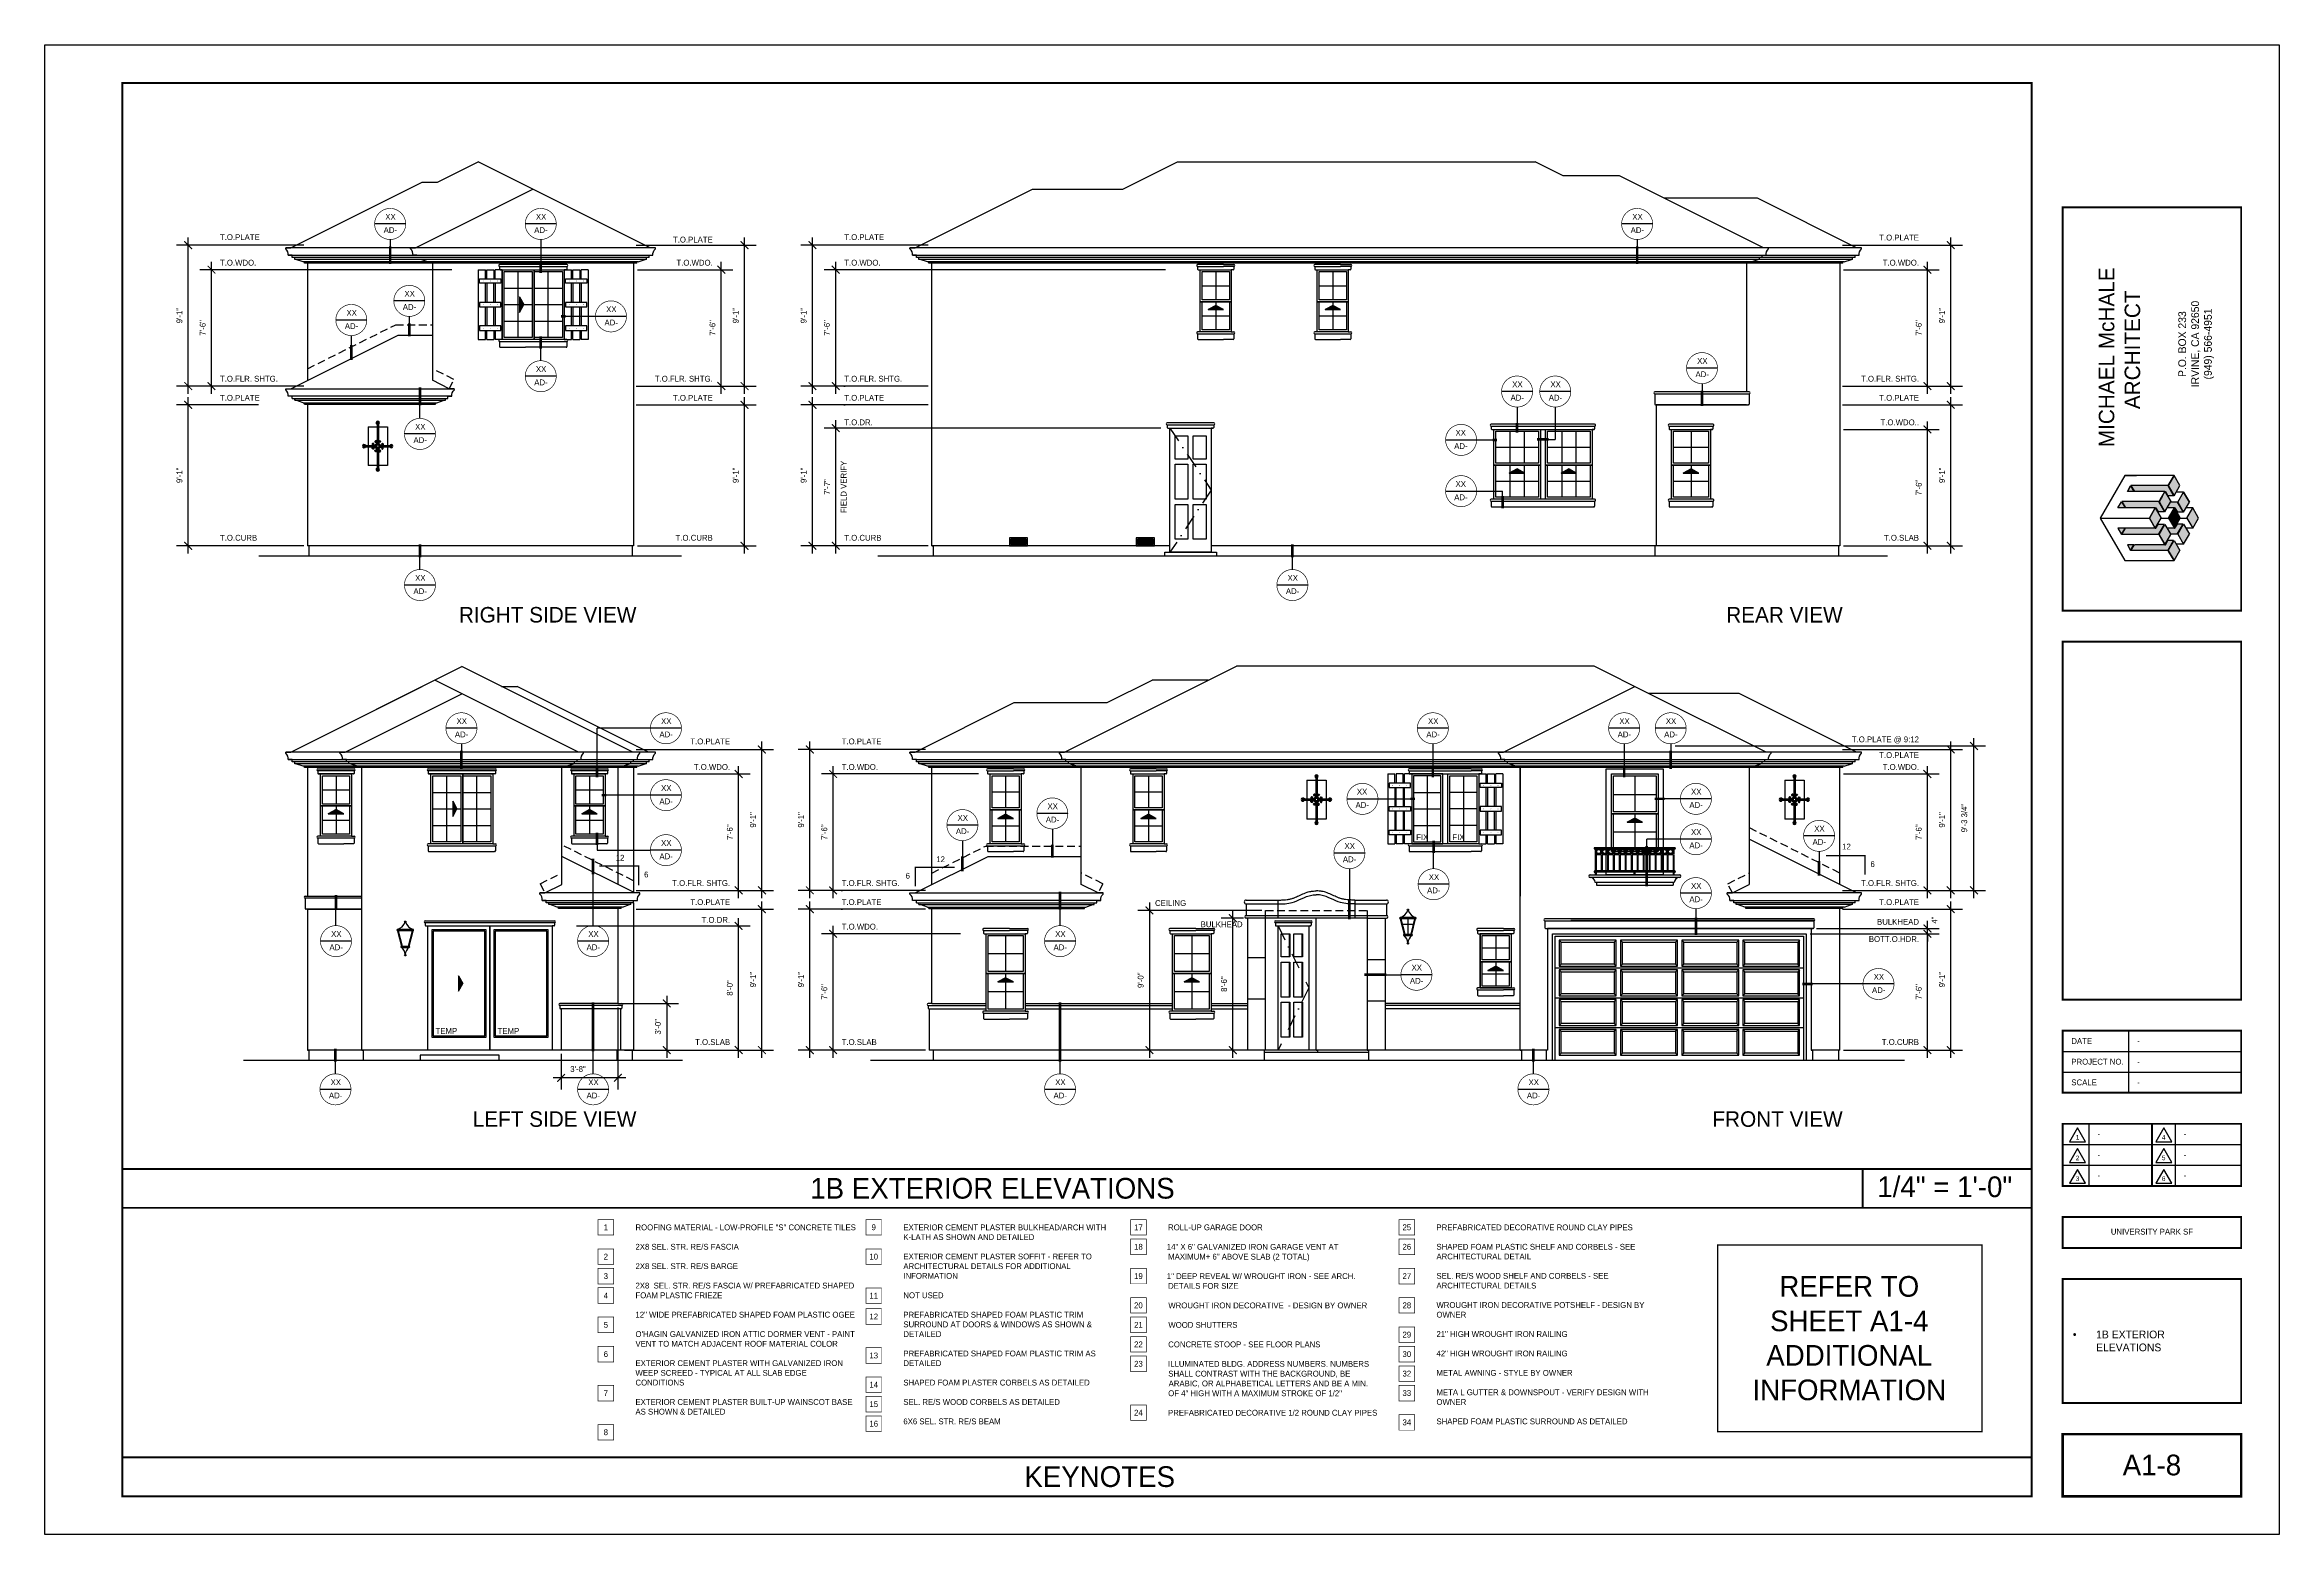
# Model space of a CAD drawing. Extents: x -1728 to 0, y -1152 to 0.
import ezdxf
from ezdxf.enums import TextEntityAlignment as Align

# ---------------------------------------------------------------- set-up
doc = ezdxf.new("R2010")
doc.units = 0
doc.header["$LTSCALE"] = 48
doc.header["$MEASUREMENT"] = 0
doc.header["$PDMODE"] = 3
doc.header["$PDSIZE"] = -2
doc.linetypes.add('DASHDOT2', pattern=[0.5, 0.25, -0.125, 0, -0.125])
doc.linetypes.add('HIDDEN2', pattern=[0.1875, 0.125, -0.0625])
doc.layers.get('0').update_dxf_attribs({"linetype": 'CONTINUOUS'})
doc.layers.get('DEFPOINTS').update_dxf_attribs({"linetype": 'CONTINUOUS'})
for name, color, linetype in [('1EL-1', 1, 'CONTINUOUS'), ('1EL-3', 3, 'CONTINUOUS'), ('1EL-7', 7, 'CONTINUOUS'), ('A-DIMS', 3, 'CONTINUOUS'), ('A-ELEV-DR', 161, 'CONTINUOUS'), ('A-ELEV-WDO', 161, 'CONTINUOUS'), ('A-ELEVATION', 7, 'CONTINUOUS'), ('A-EXT ELEV', 7, 'CONTINUOUS'), ('A-EXT ELEV BALC', 113, 'CONTINUOUS'), ('A-EXT ELEV CORBELS', 3, 'CONTINUOUS'), ('A-EXT ELEV DR-WDO', 240, 'CONTINUOUS'), ('A-EXT ELEV TRIM', 42, 'CONTINUOUS'), ('A-SECT', 7, 'CONTINUOUS'), ('A-SYM-TEXT', 3, 'CONTINUOUS'), ('A-SYMTEXT', 2, 'CONTINUOUS'), ('A-TEXT', 3, 'CONTINUOUS'), ('EL-BASE', 1, 'CONTINUOUS'), ('TB-text', 3, 'CONTINUOUS'), ('TXT', 7, 'CONTINUOUS')]:
    doc.layers.add(name, color=color, linetype=linetype)
doc.layers.add('24X36TB', color=7, linetype='CONTINUOUS', lineweight=30)
doc.styles.get("Standard").update_dxf_attribs({"font": 'ERASMD.TTF', "height": 4.5})
doc.dimstyles.new('ARCHITECTURE', dxfattribs={"dimscale": 48, "dimtxt": 0.18, "dimasz": 0.125, "dimexe": 0.1875, "dimexo": 0.0625, "dimgap": 0.09375, "dimtad": 1, "dimdec": 4, "dimzin": 3, "dimdsep": 46, "dimlunit": 4, "dimtxsty": 'Standard', "dimblk1": 'ARCHTICK', "dimblk2": 'ARCHTICK', "dimsah": 1, "dimcen": 0.09375, "dimdle": 0.125, "dimclrd": 1, "dimclre": 1, "dimclrt": 3, "dimadec": 0, "dimazin": 0, "dimtfac": 1, "dimtdec": 4, "dimtofl": 0, "dimtmove": 2, "dimatfit": 3, "dimldrblk": 'ARCHTICK', "dimfxl": 1, "dimfrac": 2, "dimtolj": 1, "dimtzin": 0, "dimarcsym": 0})

# ---------------------------------------------------------------- blocks, each defined once
blk = doc.blocks.new('A$C2A811E11')
at = {"layer": 'TB-text'}
h = blk.add_hatch(color=256, dxfattribs=at)
h.paths.add_polyline_path([(-55.9, -198.9), (-56.4, -199.7), (-51.9, -207.5), (-47.4, -199.7), (-51.9, -191.9)])
h.paths.add_polyline_path([(-61.2, -208.2), (-61.4, -208.4), (-63.4, -211.8), (-63.5, -212.1), (-59, -219.9), (-54.5, -212.1), (-59, -204.3)])
h.paths.add_polyline_path([(-66.4, -217), (-70.9, -224.8), (-66.4, -232.6), (-61.9, -224.8)])
h.paths.add_polyline_path([(-59, -229.8), (-63.5, -237.6), (-59, -245.4), (-54.5, -237.6)])
h.paths.add_polyline_path([(-56.4, -250), (-51.9, -257.7), (-47.4, -250), (-51.9, -242.2)])
h.paths.add_polyline_path([(-49, -237.2), (-44.5, -245), (-40, -237.2), (-44.5, -229.4)])
h.paths.add_polyline_path([(-41.9, -224.8), (-37.4, -232.6), (-32.9, -224.8), (-37.4, -217)])
h.paths.add_polyline_path([(-49, -212.5), (-44.5, -220.3), (-40, -212.5), (-44.5, -204.7)])
h.paths.add_polyline_path([(-49.3, -229.4), (-51.2, -232.6), (-51.6, -232.6), (-57.4, -232.6), (-54.7, -237.2), (-49.4, -237.2), (-44.9, -229.4)])
h.paths.add_polyline_path([(-49.4, -212.5), (-54.7, -212.5), (-57.4, -217), (-51.6, -217), (-51.2, -217), (-49.3, -220.3), (-44.9, -220.3)])
h.paths.add_polyline_path([(-85.2, -199.7), (-82.5, -204.3), (-59, -204.3), (-58.6, -204.3), (-56.7, -207.5), (-52.3, -207.5), (-56.8, -199.7)])
h.paths.add_polyline_path([(-88, -204.3), (-82.9, -204.3), (-85.5, -199.9)])
h.paths.add_polyline_path([(-92.3, -212.1), (-89.4, -217), (-66.4, -217), (-66, -217), (-64.3, -219.9), (-59.4, -219.9), (-63.9, -212.1)])
h.paths.add_polyline_path([(-92.6, -212.2), (-95.4, -217), (-89.8, -217)])
h.paths.add_polyline_path([(-89.4, -232.6), (-92.3, -237.6), (-63.9, -237.6), (-59.4, -229.8), (-64.3, -229.8), (-66, -232.6), (-66.4, -232.6)])
h.paths.add_polyline_path([(-95.4, -232.6), (-92.6, -237.4), (-89.8, -232.6)])
h.paths.add_polyline_path([(-82.5, -245.4), (-85.2, -250), (-56.8, -250), (-52.3, -242.2), (-56.7, -242.2), (-58.6, -245.4), (-59, -245.4)])
h.paths.add_polyline_path([(-88, -245.4), (-85.5, -249.8), (-82.9, -245.4)])
blk.add_hatch(color=256, dxfattribs=at).paths.add_polyline_path([(-56.1, -224.8), (-51.6, -232.6), (-47.1, -224.8), (-51.6, -217)])
for p, q in [((-89.9, -191.9), (-108.9, -224.8)), ((-51.9, -191.9), (-89.9, -191.9)), ((-89.9, -191.9), (-80.9, -191.9)), ((-89.9, -191.9), (-80.9, -191.9)), ((-85.5, -199.9), (-88, -204.3)), ((-88, -204.3), (-85.5, -199.9)), ((-82.9, -204.3), (-88, -204.3)), ((-82.9, -204.3), (-88, -204.3)), ((-85.5, -199.9), (-82.9, -204.3)), ((-85.5, -199.9), (-85.5, -199.9)), ((-56.8, -199.7), (-85.2, -199.7)), ((-56.8, -199.7), (-85.2, -199.7)), ((-85.2, -199.7), (-82.5, -204.3)), ((-59, -204.3), (-82.5, -204.3)), ((-59, -204.3), (-82.5, -204.3)), ((-63.5, -212.1), (-59, -204.3)), ((-59, -204.3), (-63.5, -212.1)), ((-59, -204.3), (-63.5, -212.1)), ((-59, -204.3), (-63.5, -212.1)), ((-59, -204.3), (-63.5, -212.1)), ((-59, -204.3), (-63.5, -212.1)), ((-59, -204.3), (-63.5, -212.1)), ((-63.5, -212.1), (-59, -204.3)), ((-62.4, -210.1), (-60.1, -206.2)), ((-62.4, -210.1), (-60.1, -206.2)), ((-62.4, -210.1), (-60.1, -206.2)), ((-62.4, -210.1), (-60.1, -206.2)), ((-61.4, -208.4), (-59.4, -204.9)), ((-61.4, -208.4), (-59.4, -204.9)), ((-61.4, -208.4), (-59.4, -204.9)), ((-61.4, -208.4), (-59.4, -204.9)), ((-61.4, -208.4), (-59.4, -204.9)), ((-61.4, -208.4), (-59.4, -204.9)), ((-61.2, -208.2), (-59, -204.3)), ((-61.2, -208.2), (-59, -204.3)), ((-61.2, -208.2), (-59, -204.3)), ((-61.2, -208.2), (-59, -204.3)), ((-59, -204.3), (-54.5, -212.1)), ((-59, -204.3), (-54.5, -212.1)), ((-59, -204.3), (-58.6, -204.3)), ((-58.6, -204.3), (-56.7, -207.5)), ((-56.8, -199.7), (-52.3, -207.5)), ((-51.9, -191.9), (-56.4, -199.7)), ((-51.9, -191.9), (-56.4, -199.7)), ((-51.9, -191.9), (-56.4, -199.7)), ((-51.9, -191.9), (-56.4, -199.7)), ((-51.9, -191.9), (-56.4, -199.7)), ((-51.9, -191.9), (-56.4, -199.7)), ((-56.4, -199.7), (-51.9, -191.9)), ((-56.4, -199.7), (-51.9, -191.9)), ((-51.9, -191.9), (-56.4, -199.7)), ((-51.9, -191.9), (-56.4, -199.7)), ((-51.9, -191.9), (-56.4, -199.7)), ((-51.9, -191.9), (-56.4, -199.7)), ((-56.4, -199.7), (-51.9, -207.5)), ((-56.4, -199.7), (-51.9, -207.5)), ((-51.9, -191.9), (-55.9, -198.9)), ((-51.9, -191.9), (-55.9, -198.9)), ((-51.9, -191.9), (-55.9, -198.9)), ((-51.9, -191.9), (-55.9, -198.9)), ((-51.9, -191.9), (-55.9, -198.9)), ((-51.9, -191.9), (-55.9, -198.9)), ((-47.4, -199.7), (-51.9, -191.9)), ((-47.4, -199.7), (-51.9, -191.9)), ((-51.9, -207.5), (-47.4, -199.7)), ((-51.9, -207.5), (-47.4, -199.7)), ((-44.5, -204.7), (-50.2, -204.7)), ((-44.5, -204.7), (-50.2, -204.7)), ((-49, -212.5), (-44.5, -204.7)), ((-49, -212.5), (-44.5, -204.7)), ((-40, -212.5), (-44.5, -204.7)), ((-44.5, -204.7), (-40, -212.5)), ((-40, -212.5), (-44.5, -204.7)), ((-95.4, -217), (-92.6, -212.2)), ((-89.8, -217), (-95.4, -217)), ((-89.8, -217), (-95.4, -217)), ((-92.6, -212.2), (-89.8, -217)), ((-92.3, -212.1), (-89.4, -217)), ((-63.9, -212.1), (-92.3, -212.1)), ((-63.9, -212.1), (-92.3, -212.1)), ((-66.4, -217), (-89.4, -217)), ((-66.4, -217), (-89.4, -217)), ((-70.9, -224.8), (-66.4, -217)), ((-70.9, -224.8), (-66.4, -217)), ((-66.4, -217), (-70.9, -224.8)), ((-66.4, -217), (-70.9, -224.8)), ((-66.4, -217), (-70.9, -224.8)), ((-66.4, -217), (-70.9, -224.8)), ((-66.4, -217), (-70.9, -224.8)), ((-66.4, -217), (-70.9, -224.8)), ((-70.9, -224.8), (-66.4, -217)), ((-70.9, -224.8), (-66.4, -217)), ((-70.9, -224.8), (-66.9, -217.9)), ((-70.9, -224.8), (-66.9, -217.9)), ((-70.9, -224.8), (-66.9, -217.9)), ((-70.9, -224.8), (-66.9, -217.9)), ((-70.9, -224.8), (-66.9, -217.9)), ((-70.9, -224.8), (-66.9, -217.9)), ((-70.9, -224.8), (-66.9, -217.9)), ((-70.9, -224.8), (-66.9, -217.9)), ((-66.4, -217), (-61.9, -224.8)), ((-66.4, -217), (-61.9, -224.8)), ((-66.4, -217), (-66, -217)), ((-66, -217), (-64.3, -219.9)), ((-59.4, -219.9), (-64.3, -219.9)), ((-59.4, -219.9), (-64.3, -219.9)), ((-63.9, -212.1), (-59.4, -219.9)), ((-61.2, -208.2), (-63.5, -212.1)), ((-61.2, -208.2), (-63.5, -212.1)), ((-61.2, -208.2), (-63.5, -212.1)), ((-61.2, -208.2), (-63.5, -212.1)), ((-63.5, -212.1), (-59, -219.9)), ((-63.5, -212.1), (-59, -219.9)), ((-61.4, -208.4), (-63.4, -211.8)), ((-61.4, -208.4), (-63.4, -211.8)), ((-61.4, -208.4), (-63.4, -211.8)), ((-61.4, -208.4), (-63.4, -211.8)), ((-61.4, -208.4), (-63.4, -211.8)), ((-61.4, -208.4), (-63.4, -211.8)), ((-59, -219.9), (-54.5, -212.1)), ((-59, -219.9), (-54.5, -212.1)), ((-51.6, -217), (-57.4, -217)), ((-51.6, -217), (-57.4, -217)), ((-52.3, -207.5), (-56.7, -207.5)), ((-52.3, -207.5), (-56.7, -207.5)), ((-56.1, -224.8), (-51.6, -217)), ((-56.1, -224.8), (-51.6, -217)), ((-49.4, -212.5), (-54.7, -212.5)), ((-49.4, -212.5), (-54.7, -212.5)), ((-51.6, -217), (-47.1, -224.8)), ((-51.6, -217), (-47.1, -224.8)), ((-51.6, -217), (-51.2, -217)), ((-51.2, -217), (-49.3, -220.3)), ((-49.4, -212.5), (-44.9, -220.3)), ((-44.9, -220.3), (-49.3, -220.3)), ((-44.9, -220.3), (-49.3, -220.3)), ((-49, -212.5), (-44.5, -220.3)), ((-49, -212.5), (-44.5, -220.3)), ((-44.5, -220.3), (-40, -212.5)), ((-44.5, -220.3), (-40, -212.5)), ((-37.4, -217), (-42.6, -217)), ((-37.4, -217), (-42.6, -217)), ((-41.9, -224.8), (-37.4, -217)), ((-41.9, -224.8), (-37.4, -217)), ((-32.9, -224.8), (-37.4, -217)), ((-32.9, -224.8), (-37.4, -217)), ((-108.9, -224.8), (-70.9, -224.8)), ((-108.9, -224.8), (-70.9, -224.8)), ((-108.9, -224.8), (-70.9, -224.8)), ((-108.9, -224.8), (-70.9, -224.8)), ((-108.9, -224.8), (-70.9, -224.8)), ((-108.9, -224.8), (-70.9, -224.8)), ((-108.9, -224.8), (-70.9, -224.8)), ((-108.9, -224.8), (-70.9, -224.8)), ((-108.9, -224.8), (-89.9, -257.7)), ((-108.9, -224.8), (-99.9, -224.8)), ((-108.9, -224.8), (-99.9, -224.8)), ((-95.4, -232.6), (-92.6, -237.4)), ((-89.8, -232.6), (-95.4, -232.6)), ((-92.6, -237.4), (-89.8, -232.6)), ((-92.3, -237.6), (-89.4, -232.6)), ((-63.9, -237.6), (-92.3, -237.6)), ((-66.4, -232.6), (-89.4, -232.6)), ((-70.9, -224.8), (-66.9, -231.8)), ((-70.9, -224.8), (-66.4, -232.6)), ((-70.9, -224.8), (-66.9, -231.8)), ((-70.9, -224.8), (-66.9, -231.8)), ((-70.9, -224.8), (-66.4, -232.6)), ((-70.9, -224.8), (-66.9, -231.8)), ((-66.4, -232.6), (-70.9, -224.8)), ((-66.4, -232.6), (-70.9, -224.8)), ((-66.4, -232.6), (-61.9, -224.8)), ((-66.4, -232.6), (-66, -232.6)), ((-66, -232.6), (-64.3, -229.8)), ((-59.4, -229.8), (-64.3, -229.8)), ((-59.4, -229.8), (-64.3, -229.8)), ((-63.9, -237.6), (-59.4, -229.8)), ((-63.5, -237.6), (-59, -229.8)), ((-63.5, -237.6), (-59, -245.4)), ((-59, -245.4), (-63.5, -237.6)), ((-59, -245.4), (-63.5, -237.6)), ((-61.2, -241.5), (-63.5, -237.6)), ((-61.2, -241.5), (-63.5, -237.6)), ((-61.4, -241.3), (-63.4, -237.8)), ((-61.4, -241.3), (-63.4, -237.8)), ((-62.4, -239.6), (-60.1, -243.5)), ((-62.4, -239.6), (-60.1, -243.5)), ((-61.9, -224.8), (-56.1, -224.8)), ((-61.9, -224.8), (-56.1, -224.8)), ((-61.4, -241.3), (-59.4, -244.8)), ((-61.4, -241.3), (-59.4, -244.8)), ((-61.2, -241.5), (-59, -245.4)), ((-61.2, -241.5), (-59, -245.4)), ((-59, -229.8), (-54.5, -237.6)), ((-59, -245.4), (-54.5, -237.6)), ((-51.6, -232.6), (-57.4, -232.6)), ((-56.1, -224.8), (-51.6, -232.6)), ((-49.4, -237.2), (-54.7, -237.2)), ((-51.6, -232.6), (-47.1, -224.8)), ((-51.6, -232.6), (-51.2, -232.6)), ((-51.2, -232.6), (-49.3, -229.4)), ((-49.4, -237.2), (-44.9, -229.4)), ((-44.9, -229.4), (-49.3, -229.4)), ((-44.9, -229.4), (-49.3, -229.4)), ((-49, -237.2), (-44.5, -229.4)), ((-49, -237.2), (-44.5, -245)), ((-47.1, -224.8), (-41.9, -224.8)), ((-47.1, -224.8), (-41.9, -224.8)), ((-44.5, -229.4), (-40, -237.2)), ((-44.5, -245), (-40, -237.2)), ((-37.4, -232.6), (-42.6, -232.6)), ((-41.9, -224.8), (-37.4, -232.6)), ((-37.4, -232.6), (-32.9, -224.8)), ((-89.9, -257.7), (-51.9, -257.7)), ((-89.9, -257.7), (-80.9, -257.7)), ((-82.9, -245.4), (-88, -245.4)), ((-88, -245.4), (-85.5, -249.8)), ((-85.5, -249.8), (-82.9, -245.4)), ((-85.5, -249.8), (-85.5, -249.8)), ((-85.2, -250), (-82.5, -245.4)), ((-56.8, -250), (-85.2, -250)), ((-59, -245.4), (-82.5, -245.4)), ((-59, -245.4), (-58.6, -245.4)), ((-58.6, -245.4), (-56.7, -242.2)), ((-56.8, -250), (-52.3, -242.2)), ((-52.3, -242.2), (-56.7, -242.2)), ((-56.4, -250), (-51.9, -242.2)), ((-51.9, -257.7), (-56.4, -250)), ((-51.9, -257.7), (-56.4, -250)), ((-51.9, -257.7), (-56.4, -250)), ((-51.9, -257.7), (-56.4, -250)), ((-56.4, -250), (-51.9, -257.7)), ((-51.9, -257.7), (-55.9, -250.8)), ((-51.9, -257.7), (-55.9, -250.8)), ((-51.9, -242.2), (-47.4, -250)), ((-51.9, -257.7), (-47.4, -250)), ((-44.5, -245), (-50.2, -245))]:
    blk.add_line(p, q, dxfattribs=at)
for s, p in [('MICHAEL McHALE ', (-98.1, -170)), ('ARCHITECT', (-78.1, -140.6))]:
    blk.add_text(s, height=12, rotation=90, dxfattribs=at).set_placement(p)
for s, p in [('P.O. BOX 233', (-42.6, -90.3)), ('IRVINE, CA 92650', (-32.6, -90.2)), ('(949) 566-4951', (-22.7, -90.2))]:
    blk.add_text(s, height=6, rotation=90, dxfattribs=at).set_placement(p, align=Align.CENTER)
blk = doc.blocks.new('01PSRV01')
at = {"color": 0, "linetype": 'ByBlock'}
blk.add_lwpolyline([(0, 0.5), (-0.43, -0.25), (0.43, -0.25)], close=True, dxfattribs=at)
blk.add_attdef('NUMBER', text='', height=0.25, dxfattribs=at).set_placement((0, 0), align=Align.MIDDLE)
blk = doc.blocks.new('A$C06A91398')
at = {"layer": '24X36TB'}
for p, q in [((495.6, 322.6), (495.6, 274.6)), ((444.6, 306.6), (582.6, 306.6)), ((444.6, 290.6), (582.6, 290.6)), ((444.6, 274.6), (582.6, 274.6)), ((464.9, 250.6), (464.9, 202.6)), ((531.5, 250.6), (531.5, 202.6)), ((444.6, 234.6), (582.6, 234.6)), ((444.6, 218.6), (582.6, 218.6))]:
    blk.add_line(p, q, dxfattribs=at)
blk.add_lwpolyline([(-1115.9, 1085.1), (612.1, 1085.1), (612.1, -66.9), (-1115.9, -66.9)], close=True, dxfattribs=at)
for points, const_width in [([(420.6, -37.4), (420.6, 1055.6), (-1055.9, 1055.6), (-1055.9, -37.4)], 1.5), ([(444.6, 647.5), (444.6, 959.3), (582.6, 959.3), (582.6, 647.5)], 1.5), ([(444.6, 346.6), (444.6, 623.5), (582.6, 623.5), (582.6, 346.6)], 1.5), ([(444.6, 274.6), (444.6, 322.6), (582.6, 322.6), (582.6, 274.6)], 1.5), ([(444.6, 202.6), (444.6, 250.6), (582.6, 250.6), (582.6, 202.6)], 1.5), ([(444.6, 178.6), (582.6, 178.6), (582.6, 154.6), (444.6, 154.6)], 1.5), ([(444.6, 34.6), (444.6, 130.6), (582.6, 130.6), (582.6, 34.6)], 1.5), ([(444.6, 10.6), (582.6, 10.6), (582.6, -37.4), (444.6, -37.4)], 2)]:
    blk.add_lwpolyline(points, close=True, dxfattribs=dict(at, const_width=const_width))
at = {"layer": '24X36TB', "const_width": 1.5}
blk.add_lwpolyline([(513.6, 250.6), (513.6, 202.6)], dxfattribs=at)
at = {"layer": 'TB-text', "xscale": 14.40000000000146, "yscale": 14.39999999999418, "zscale": 14.4}
for p, values in [((456.1, 240.2), {'NUMBER': '1'}), ((522.7, 240.2), {'NUMBER': '4'}), ((456.1, 224.2), {'NUMBER': '2'}), ((522.7, 224.2), {'NUMBER': '5'}), ((456.1, 208.2), {'NUMBER': '3'}), ((522.7, 208.2), {'NUMBER': '6'})]:
    blk.add_blockref('01PSRV01', p, dxfattribs=at).add_auto_attribs(values)
at = {"layer": 'TB-text', "char_height": 4.5, "width": 51, "attachment_point": 4}
for s, insert in [('{\\fEras Medium ITC|b0|i0|c0|p34;DATE}', (451.3, 314.6)), ('{\\fEras Medium ITC|b0|i0|c0|p34;PROJECT NO.}', (451.3, 298.6)), ('{\\fEras Medium ITC|b0|i0|c0|p34;SCALE}', (451.3, 282.6))]:
    blk.add_mtext(s, dxfattribs=dict(at, insert=insert))
blk = doc.blocks.new('A$C7DB57AE6')
at = {"layer": 'A-EXT ELEV DR-WDO'}
for p, q in [((8.7, 90), (8.7, 72)), ((18.4, 90), (18.4, 72)), ((8.7, 68), (8.7, 41)), ((18.4, 68), (18.4, 41)), ((8.7, 37), (8.7, 10)), ((18.4, 37), (18.4, 10))]:
    blk.add_line(p, q, dxfattribs=at)
for points in [[(0, 96), (23.8, 96), (23.8, 0), (0, 0)], [(2.4, 90), (9.2, 90), (9.2, 72), (2.4, 72)], [(12.2, 90), (18.9, 90), (18.9, 72), (12.2, 72)], [(2.4, 68), (9.2, 68), (9.2, 41), (2.4, 41)], [(12.2, 68), (18.9, 68), (18.9, 41), (12.2, 41)], [(2.4, 37), (9.2, 37), (9.2, 10), (2.4, 10)], [(12.2, 37), (18.9, 37), (18.9, 10), (12.2, 10)]]:
    blk.add_lwpolyline(points, close=True, dxfattribs=at)
blk = doc.blocks.new('A$C251E2BD5')
at = {"layer": 'A-EXT ELEV DR-WDO'}
for p, q in [((-1.5, -14.25), (-22.5, -14.25)), ((-12, -1.5), (-12, -52.5)), ((-1.5, -27), (-22.5, -27)), ((-1.5, -39.75), (-22.5, -39.75))]:
    blk.add_line(p, q, dxfattribs=at)
for points in [[(-24, 0), (0, 0), (0, -54), (-24, -54)], [(-22.5, -1.5), (-1.5, -1.5), (-1.5, -52.5), (-22.5, -52.5)]]:
    blk.add_lwpolyline(points, close=True, dxfattribs=at)
blk = doc.blocks.new('A$C0BB72A21')
at = {"layer": 'A-EXT ELEV BALC'}
for p, q in [((31, 0), (-31, 0)), ((31, -1), (-31, -1)), ((-30.5, -1), (-30.5, -5.6)), ((-30.5, -5.6), (-30.5, -18)), ((-29.9, -1), (-29.9, -5)), ((-25.9, -5), (-29.9, -5)), ((-25.9, -5.6), (-29.9, -5.6)), ((-29.9, -5.6), (-29.9, -18)), ((-25.9, -1), (-25.9, -5)), ((-25.9, -5.6), (-25.9, -18)), ((-25.2, -1), (-25.2, -5)), ((-21.2, -5), (-25.2, -5)), ((-21.2, -5.6), (-25.2, -5.6)), ((-25.2, -5.6), (-25.2, -18)), ((-21.2, -1), (-21.2, -5)), ((-21.2, -1), (-21.2, -5)), ((-21.2, -5.6), (-21.2, -18)), ((-20.6, -1), (-20.6, -5)), ((-16.6, -5), (-20.6, -5)), ((-20.6, -5.6), (-20.6, -18)), ((-16.6, -5.6), (-20.6, -5.6)), ((-16.6, -1), (-16.6, -5)), ((-16.6, -1), (-16.6, -5)), ((-16.6, -5.6), (-16.6, -18)), ((-16, -1), (-16, -5)), ((-16, -1), (-16, -5)), ((-12, -5), (-16, -5)), ((-16, -5.6), (-16, -18)), ((-16, -5.6), (-16, -18)), ((-12, -5.6), (-16, -5.6)), ((-16, -8.1), (-16, -11)), ((-16, -11.7), (-16, -18)), ((-12, -1), (-12, -5)), ((-12, -1), (-12, -5)), ((-12, -5.6), (-12, -18)), ((-11.4, -1), (-11.4, -5)), ((-11.4, -1), (-11.4, -5)), ((-7.4, -5), (-11.4, -5)), ((-7.4, -5.6), (-11.4, -5.6)), ((-11.4, -5.6), (-11.4, -18)), ((-11.4, -5.6), (-11.4, -18)), ((-7.4, -1), (-7.4, -5)), ((-7.4, -1), (-7.4, -5)), ((-7.4, -5.6), (-7.4, -18)), ((-6.8, -1), (-6.8, -5)), ((-6.8, -1), (-6.8, -5)), ((-2.7, -5), (-6.8, -5)), ((-2.7, -5.6), (-6.8, -5.6)), ((-6.8, -5.6), (-6.8, -18)), ((-6.8, -5.6), (-6.8, -18)), ((-2.7, -1), (-2.7, -5)), ((-2.7, -1), (-2.7, -5)), ((-2.7, -5.6), (-2.7, -18)), ((-2.1, -1), (-2.1, -5)), ((-2.1, -1), (-2.1, -5)), ((1.9, -5), (-2.1, -5)), ((1.9, -5.6), (-2.1, -5.6)), ((-2.1, -5.6), (-2.1, -18)), ((-2.1, -5.6), (-2.1, -18)), ((1.9, -1), (1.9, -5)), ((1.9, -1), (1.9, -5)), ((1.9, -5.6), (1.9, -18)), ((2.5, -1), (2.5, -5)), ((2.5, -1), (2.5, -5)), ((6.5, -5), (2.5, -5)), ((6.5, -5.6), (2.5, -5.6)), ((2.5, -5.6), (2.5, -18)), ((2.5, -5.6), (2.5, -18)), ((6.5, -1), (6.5, -5)), ((6.5, -1), (6.5, -5)), ((6.5, -5.6), (6.5, -18)), ((7.1, -1), (7.1, -5)), ((7.1, -1), (7.1, -5)), ((11.1, -5), (7.1, -5)), ((11.1, -5.6), (7.1, -5.6)), ((7.1, -5.6), (7.1, -18)), ((7.1, -5.6), (7.1, -18)), ((11.1, -1), (11.1, -5)), ((11.1, -1), (11.1, -5)), ((11.1, -1), (11.1, -5)), ((11.1, -5.6), (11.1, -18)), ((11.1, -5.6), (11.1, -18)), ((11.7, -1), (11.7, -5)), ((11.7, -5.6), (11.7, -18)), ((11.7, -1), (11.7, -5)), ((15.8, -5), (11.7, -5)), ((15.8, -5.6), (11.7, -5.6)), ((11.7, -5.6), (11.7, -18)), ((15.8, -1), (15.8, -5)), ((15.8, -1), (15.8, -5)), ((15.8, -1), (15.8, -5)), ((15.8, -5.6), (15.8, -18)), ((15.8, -5.6), (15.8, -18)), ((16.4, -1), (16.4, -5)), ((16.4, -1), (16.4, -5)), ((20.4, -5), (16.4, -5)), ((20.4, -5.6), (16.4, -5.6)), ((16.4, -5.6), (16.4, -18)), ((16.4, -5.6), (16.4, -18)), ((20.4, -1), (20.4, -5)), ((20.4, -1), (20.4, -5)), ((20.4, -1), (20.4, -5)), ((20.4, -5.6), (20.4, -18)), ((21, -1), (21, -5)), ((21, -1), (21, -5)), ((25, -5), (21, -5)), ((25, -5.6), (21, -5.6)), ((21, -5.6), (21, -18)), ((21, -5.6), (21, -18)), ((25, -1), (25, -5)), ((25, -5.6), (25, -18)), ((25.6, -1), (25.6, -5)), ((25.6, -1), (25.6, -5)), ((29.6, -5), (25.6, -5)), ((25.6, -5.6), (25.6, -18)), ((25.6, -5.6), (25.6, -18)), ((29.6, -5.6), (25.6, -5.6)), ((29.6, -1), (29.6, -5)), ((29.6, -5.6), (29.6, -18)), ((30.2, -1), (30.2, -5)), ((30.2, -5.6), (30.2, -18)), ((30.2, -1), (30.2, -5)), ((30.2, -5.6), (30.2, -18)), ((-34.6, -21), (34.6, -21)), ((34.6, -23), (-34.6, -23)), ((31, -18), (-31, -18)), ((31, -19), (-31, -19)), ((30.6, -27), (-30.6, -27)), ((-30.5, -19), (-30.5, -21)), ((-29.9, -19), (-29.9, -21)), ((-29.6, -27), (-29.6, -29)), ((-29.6, -29), (29.6, -29)), ((18, -19), (-18, -19)), ((15, -19), (-15, -19)), ((-0.7, -19), (-0.7, -21)), ((0, -19), (0, -21)), ((29.6, -19), (29.6, -21)), ((29.6, -27), (29.6, -29)), ((30.2, -19), (30.2, -21))]:
    blk.add_line(p, q, dxfattribs=at)
for centre, radius in [((-27.9, -3), 2), ((-27.9, -3), 1.5), ((-23.2, -3), 2), ((-23.2, -3), 1.5), ((-18.6, -3), 2), ((-18.6, -3), 1.5), ((-14, -3), 2), ((-14, -3), 1.5), ((-9.4, -3), 2), ((-9.4, -3), 1.5), ((-4.7, -3), 2), ((-4.7, -3), 1.5), ((-0.1, -3), 2), ((-0.1, -3), 1.5), ((4.5, -3), 2), ((4.5, -3), 1.5), ((9.1, -3), 2), ((9.1, -3), 1.5), ((13.8, -3), 2), ((13.8, -3), 1.5), ((18.4, -3), 2), ((18.4, -3), 1.5), ((23, -3), 2), ((23, -3), 1.5), ((27.6, -3), 2), ((27.6, -3), 1.5)]:
    blk.add_circle(centre, radius, dxfattribs=at)
for centre, radius, start, end in [((-31, -0.5), 0.5, 90, 270), ((31, -0.5), 0.5, 270, 90), ((-34.6, -22), 1, 90, 270), ((-34.7, -27.1), 4.1, 1.4356, 88.5644), ((-31, -18.5), 0.5, 90, 270), ((34.7, -27.1), 4.1, 91.4356, 178.5644), ((31, -18.5), 0.5, 270, 90), ((34.6, -22), 1, 270, 90)]:
    blk.add_arc(centre, radius, start, end, dxfattribs=at)
blk = doc.blocks.new('A$C4E281F30')
at = {"layer": 'A-EXT ELEV DR-WDO'}
for p, q in [((-191, -5), (-191, -25)), ((-147, -5), (-191, -5)), ((-191, -5), (-189.5, -6.5)), ((-189.5, -6.5), (-148.5, -6.5)), ((-189.5, -23.5), (-189.5, -6.5)), ((-147, -5), (-148.5, -6.5)), ((-148.5, -6.5), (-148.5, -23.5)), ((-147, -25), (-147, -5)), ((-143.5, -5), (-143.5, -25)), ((-99.5, -5), (-143.5, -5)), ((-143.5, -5), (-142, -6.5)), ((-142, -6.5), (-101, -6.5)), ((-142, -23.5), (-142, -6.5)), ((-99.5, -5), (-101, -6.5)), ((-101, -6.5), (-101, -23.5)), ((-99.5, -25), (-99.5, -5)), ((-96, -5), (-96, -25)), ((-52, -5), (-96, -5)), ((-96, -5), (-94.5, -6.5)), ((-94.5, -6.5), (-53.5, -6.5)), ((-94.5, -23.5), (-94.5, -6.5)), ((-52, -5), (-53.5, -6.5)), ((-53.5, -6.5), (-53.5, -23.5)), ((-52, -25), (-52, -5)), ((-49, -5), (-49, -25)), ((-5, -5), (-49, -5)), ((-49, -5), (-47.5, -6.5)), ((-47.5, -6.5), (-6.5, -6.5)), ((-47.5, -23.5), (-47.5, -6.5)), ((-5, -5), (-6.5, -6.5)), ((-6.5, -6.5), (-6.5, -23.5)), ((-5, -25), (-5, -5)), ((-194, -26.5), (-5, -26.5)), ((-191, -25), (-189.5, -23.5)), ((-191, -25), (-147, -25)), ((-191, -28), (-191, -48)), ((-147, -28), (-191, -28)), ((-191, -28), (-189.5, -29.5)), ((-148.5, -23.5), (-189.5, -23.5)), ((-189.5, -29.5), (-148.5, -29.5)), ((-189.5, -46.5), (-189.5, -29.5)), ((-147, -25), (-148.5, -23.5)), ((-147, -28), (-148.5, -29.5)), ((-148.5, -29.5), (-148.5, -46.5)), ((-147, -48), (-147, -28)), ((-143.5, -25), (-142, -23.5)), ((-143.5, -25), (-99.5, -25)), ((-143.5, -28), (-143.5, -48)), ((-99.5, -28), (-143.5, -28)), ((-143.5, -28), (-142, -29.5)), ((-101, -23.5), (-142, -23.5)), ((-142, -29.5), (-101, -29.5)), ((-142, -46.5), (-142, -29.5)), ((-99.5, -25), (-101, -23.5)), ((-99.5, -28), (-101, -29.5)), ((-101, -29.5), (-101, -46.5)), ((-99.5, -48), (-99.5, -28)), ((-96, -25), (-94.5, -23.5)), ((-96, -25), (-52, -25)), ((-96, -28), (-96, -48)), ((-52, -28), (-96, -28)), ((-96, -28), (-94.5, -29.5)), ((-53.5, -23.5), (-94.5, -23.5)), ((-94.5, -29.5), (-53.5, -29.5)), ((-94.5, -46.5), (-94.5, -29.5)), ((-52, -25), (-53.5, -23.5)), ((-52, -28), (-53.5, -29.5)), ((-53.5, -29.5), (-53.5, -46.5)), ((-52, -48), (-52, -28)), ((-49, -25), (-47.5, -23.5)), ((-49, -25), (-5, -25)), ((-49, -28), (-49, -48)), ((-5, -28), (-49, -28)), ((-49, -28), (-47.5, -29.5)), ((-6.5, -23.5), (-47.5, -23.5)), ((-47.5, -29.5), (-6.5, -29.5)), ((-47.5, -46.5), (-47.5, -29.5)), ((-5, -25), (-6.5, -23.5)), ((-5, -28), (-6.5, -29.5)), ((-6.5, -29.5), (-6.5, -46.5)), ((-5, -26.5), (-2, -26.5)), ((-5, -48), (-5, -28)), ((-194, -49.5), (-5, -49.5)), ((-191, -48), (-189.5, -46.5)), ((-191, -48), (-147, -48)), ((-191, -51), (-191, -71)), ((-147, -51), (-191, -51)), ((-191, -51), (-189.5, -52.5)), ((-148.5, -46.5), (-189.5, -46.5)), ((-147, -48), (-148.5, -46.5)), ((-147, -51), (-148.5, -52.5)), ((-147, -71), (-147, -51)), ((-143.5, -48), (-142, -46.5)), ((-143.5, -48), (-99.5, -48)), ((-143.5, -51), (-143.5, -71)), ((-99.5, -51), (-143.5, -51)), ((-143.5, -51), (-142, -52.5)), ((-101, -46.5), (-142, -46.5)), ((-99.5, -48), (-101, -46.5)), ((-99.5, -51), (-101, -52.5)), ((-99.5, -71), (-99.5, -51)), ((-96, -48), (-94.5, -46.5)), ((-96, -48), (-52, -48)), ((-96, -51), (-96, -71)), ((-52, -51), (-96, -51)), ((-96, -51), (-94.5, -52.5)), ((-53.5, -46.5), (-94.5, -46.5)), ((-52, -48), (-53.5, -46.5)), ((-52, -51), (-53.5, -52.5)), ((-52, -71), (-52, -51)), ((-49, -48), (-47.5, -46.5)), ((-49, -48), (-5, -48)), ((-49, -51), (-49, -71)), ((-5, -51), (-49, -51)), ((-49, -51), (-47.5, -52.5)), ((-6.5, -46.5), (-47.5, -46.5)), ((-5, -48), (-6.5, -46.5)), ((-5, -51), (-6.5, -52.5)), ((-5, -49.5), (-2, -49.5)), ((-5, -71), (-5, -51)), ((-189.5, -52.5), (-148.5, -52.5)), ((-189.5, -69.5), (-189.5, -52.5)), ((-148.5, -52.5), (-148.5, -69.5)), ((-142, -52.5), (-101, -52.5)), ((-142, -69.5), (-142, -52.5)), ((-101, -52.5), (-101, -69.5)), ((-94.5, -52.5), (-53.5, -52.5)), ((-94.5, -69.5), (-94.5, -52.5)), ((-53.5, -52.5), (-53.5, -69.5)), ((-47.5, -52.5), (-6.5, -52.5)), ((-47.5, -69.5), (-47.5, -52.5)), ((-6.5, -52.5), (-6.5, -69.5)), ((-194, -72.5), (-5, -72.5)), ((-191, -71), (-189.5, -69.5)), ((-191, -71), (-147, -71)), ((-191, -74), (-191, -94)), ((-147, -74), (-191, -74)), ((-191, -74), (-189.5, -75.5)), ((-148.5, -69.5), (-189.5, -69.5)), ((-189.5, -75.5), (-148.5, -75.5)), ((-189.5, -92.5), (-189.5, -75.5)), ((-147, -71), (-148.5, -69.5)), ((-147, -74), (-148.5, -75.5)), ((-148.5, -75.5), (-148.5, -92.5)), ((-147, -94), (-147, -74)), ((-143.5, -71), (-142, -69.5)), ((-143.5, -71), (-99.5, -71)), ((-143.5, -74), (-143.5, -94)), ((-99.5, -74), (-143.5, -74)), ((-143.5, -74), (-142, -75.5)), ((-101, -69.5), (-142, -69.5)), ((-142, -75.5), (-101, -75.5)), ((-142, -92.5), (-142, -75.5)), ((-99.5, -71), (-101, -69.5)), ((-99.5, -74), (-101, -75.5)), ((-101, -75.5), (-101, -92.5)), ((-99.5, -94), (-99.5, -74)), ((-96, -71), (-94.5, -69.5)), ((-96, -71), (-52, -71)), ((-96, -74), (-96, -94)), ((-52, -74), (-96, -74)), ((-96, -74), (-94.5, -75.5)), ((-53.5, -69.5), (-94.5, -69.5)), ((-94.5, -75.5), (-53.5, -75.5)), ((-94.5, -92.5), (-94.5, -75.5)), ((-52, -71), (-53.5, -69.5)), ((-52, -74), (-53.5, -75.5)), ((-53.5, -75.5), (-53.5, -92.5)), ((-52, -94), (-52, -74)), ((-49, -71), (-47.5, -69.5)), ((-49, -71), (-5, -71)), ((-49, -74), (-49, -94)), ((-5, -74), (-49, -74)), ((-49, -74), (-47.5, -75.5)), ((-49, -74), (-49, -94)), ((-5, -74), (-49, -74)), ((-49, -74), (-47.5, -75.5)), ((-6.5, -69.5), (-47.5, -69.5)), ((-47.5, -75.5), (-6.5, -75.5)), ((-47.5, -92.5), (-47.5, -75.5)), ((-47.5, -75.5), (-6.5, -75.5)), ((-47.5, -92.5), (-47.5, -75.5)), ((-5, -71), (-6.5, -69.5)), ((-5, -74), (-6.5, -75.5)), ((-5, -74), (-6.5, -75.5)), ((-6.5, -75.5), (-6.5, -92.5)), ((-6.5, -75.5), (-6.5, -92.5)), ((-5, -72.5), (-2, -72.5)), ((-5, -94), (-5, -74)), ((-5, -94), (-5, -74)), ((-191, -94), (-189.5, -92.5)), ((-191, -94), (-147, -94)), ((-148.5, -92.5), (-189.5, -92.5)), ((-147, -94), (-148.5, -92.5)), ((-143.5, -94), (-142, -92.5)), ((-143.5, -94), (-99.5, -94)), ((-101, -92.5), (-142, -92.5)), ((-99.5, -94), (-101, -92.5)), ((-96, -94), (-94.5, -92.5)), ((-96, -94), (-52, -94)), ((-53.5, -92.5), (-94.5, -92.5)), ((-52, -94), (-53.5, -92.5)), ((-49, -94), (-47.5, -92.5)), ((-49, -94), (-47.5, -92.5)), ((-49, -94), (-5, -94)), ((-49, -94), (-5, -94)), ((-6.5, -92.5), (-47.5, -92.5)), ((-6.5, -92.5), (-47.5, -92.5)), ((-5, -94), (-6.5, -92.5)), ((-5, -94), (-6.5, -92.5))]:
    blk.add_line(p, q, dxfattribs=at)
blk.add_lwpolyline([(-196, -98), (-196, 0), (0, 0), (0, -98)], dxfattribs=at)
blk.add_lwpolyline([(-194, -2), (-2, -2), (-2, -98), (-194, -98)], close=True, dxfattribs=at)
blk = doc.blocks.new('A$C40F502B1')
at = {"layer": 'TXT'}
for p, q in [((0, 6), (-14, 6)), ((-14, 6), (-14, 0)), ((-14, 0), (0, 0)), ((-13, 5), (-13, 1)), ((-1, 5), (-13, 5)), ((-1, 4), (-13, 4)), ((-1, 3), (-13, 3)), ((-1, 2), (-13, 2)), ((-13, 1), (-1, 1)), ((-12, 5), (-12, 1)), ((-11, 5), (-11, 1)), ((-10, 5), (-10, 1)), ((-9, 5), (-9, 1)), ((-8, 5), (-8, 1)), ((-7, 5), (-7, 1)), ((-6, 5), (-6, 1)), ((-5, 5), (-5, 1)), ((-4, 5), (-4, 1)), ((-3, 5), (-3, 1)), ((-2, 5), (-2, 1)), ((-1, 1), (-1, 5)), ((0, 0), (0, 6))]:
    blk.add_line(p, q, dxfattribs=at)
blk = doc.blocks.new('A$C31BB2E8A')
at = {"layer": 'A-EXT ELEV DR-WDO'}
for points in [[(-32, 96), (0, 96), (0, 0), (-32, 0)], [(-28, 90), (-18, 90), (-18, 72), (-28, 72)], [(-14, 90), (-4, 90), (-4, 72), (-14, 72)], [(-28, 68), (-18, 68), (-18, 41), (-28, 41)], [(-14, 68), (-4, 68), (-4, 41), (-14, 41)], [(-28, 37), (-18, 37), (-18, 10), (-28, 10)], [(-14, 37), (-4, 37), (-4, 10), (-14, 10)]]:
    blk.add_lwpolyline(points, close=True, dxfattribs=at)
blk = doc.blocks.new('_ARCHTICK')
at = {"color": 0, "linetype": 'ByBlock', "const_width": 0.15}
blk.add_lwpolyline([(-0.5, -0.5), (0.5, 0.5)], dxfattribs=at)
blk = doc.blocks.new('*D12')
at = {"layer": 'A-DIMS', "color": 1, "lineweight": -2, "transparency": 16777216}
for p, q in [((-1281.7, -741.5), (-1238, -741.5)), ((-1247, -735.5), (-1247, -783.5)), ((-1279.7, -777.5), (-1238, -777.5))]:
    blk.add_line(p, q, dxfattribs=at)
at = {"layer": 'DEFPOINTS', "color": 0, "transparency": 16777216}
for p in [(-1284.7, -741.5), (-1282.7, -777.5), (-1247, -777.5)]:
    blk.add_point(p, dxfattribs=at)
at = {"layer": 'A-DIMS', "color": 1, "lineweight": -2, "transparency": 16777216, "xscale": 6, "yscale": 6, "zscale": 6}
for p, rotation in [((-1247, -741.5), 90), ((-1247, -777.5), 270)]:
    blk.add_blockref('_ARCHTICK', p, dxfattribs=dict(at, rotation=rotation))
at = {"layer": 'A-DIMS', "color": 3, "transparency": 16777216, "insert": (-1253.8, -759.5), "char_height": 4.5, "attachment_point": 5, "rotation": 90}
blk.add_mtext('\\A1;3\'-0"', dxfattribs=at)
blk = doc.blocks.new('window_direction')
at = {"layer": 'A-SYMTEXT'}
blk.add_hatch(color=256, dxfattribs=at).paths.add_polyline_path([(6, 0), (0, 3.3), (-6, 0)])
at = {"layer": 'A-SYMTEXT', "color": 7}
blk.add_line((-6, 0), (0, 3.3), dxfattribs=at)
at = {"layer": 'A-SYMTEXT'}
blk.add_lwpolyline([(0, 3.3), (-6, 0), (6, 0)], close=True, dxfattribs=at)
blk = doc.blocks.new('*D15')
at = {"layer": 'A-DIMS', "color": 1, "lineweight": -2}
for p, q in [((-337.8, -668.5), (-245.1, -668.5)), ((-254.1, -783.5), (-254.1, -662.5)), ((-336.9, -777.5), (-245.1, -777.5))]:
    blk.add_line(p, q, dxfattribs=at)
at = {"layer": 'DEFPOINTS', "color": 0}
for p in [(-340.8, -668.5), (-254.1, -668.5), (-339.9, -777.5)]:
    blk.add_point(p, dxfattribs=at)
at = {"layer": 'A-DIMS', "color": 1, "lineweight": -2, "xscale": 6, "yscale": 6, "zscale": 6}
for p, rotation in [((-254.1, -668.5), 90), ((-254.1, -777.5), 270)]:
    blk.add_blockref('_ARCHTICK', p, dxfattribs=dict(at, rotation=rotation))
at = {"layer": 'A-DIMS', "color": 3, "insert": (-260.8, -723), "char_height": 4.5, "attachment_point": 5, "rotation": 90}
blk.add_mtext('\\A1;9\'-1"', dxfattribs=at)
blk = doc.blocks.new('*D16')
at = {"layer": 'A-DIMS', "color": 1, "lineweight": -2}
for p, q in [((-337.8, -545), (-245.1, -545)), ((-254.1, -660), (-254.1, -539)), ((-337.8, -654), (-245.1, -654))]:
    blk.add_line(p, q, dxfattribs=at)
at = {"layer": 'DEFPOINTS', "color": 0}
for p in [(-340.8, -545), (-254.1, -545), (-340.8, -654)]:
    blk.add_point(p, dxfattribs=at)
at = {"layer": 'A-DIMS', "color": 1, "lineweight": -2, "xscale": 6, "yscale": 6, "zscale": 6}
for p, rotation in [((-254.1, -545), 90), ((-254.1, -654), 270)]:
    blk.add_blockref('_ARCHTICK', p, dxfattribs=dict(at, rotation=rotation))
at = {"layer": 'A-DIMS', "color": 3, "insert": (-260.8, -599.5), "char_height": 4.5, "attachment_point": 5, "rotation": 90}
blk.add_mtext('\\A1;9\'-1"', dxfattribs=at)
blk = doc.blocks.new('*D17')
at = {"layer": 'A-DIMS', "color": 1, "lineweight": -2}
for p, q in [((-336.9, -687.5), (-263.1, -687.5)), ((-272.1, -783.5), (-272.1, -681.5)), ((-336.9, -777.5), (-263.1, -777.5))]:
    blk.add_line(p, q, dxfattribs=at)
at = {"layer": 'DEFPOINTS', "color": 0}
for p in [(-339.9, -687.5), (-272.1, -687.5), (-339.9, -777.5)]:
    blk.add_point(p, dxfattribs=at)
at = {"layer": 'A-DIMS', "color": 1, "lineweight": -2, "xscale": 6, "yscale": 6, "zscale": 6}
for p, rotation in [((-272.1, -687.5), 90), ((-272.1, -777.5), 270)]:
    blk.add_blockref('_ARCHTICK', p, dxfattribs=dict(at, rotation=rotation))
at = {"layer": 'A-DIMS', "color": 3, "insert": (-278.8, -732.5), "char_height": 4.5, "attachment_point": 5, "rotation": 90}
blk.add_mtext('\\A1;7\'-6"', dxfattribs=at)
blk = doc.blocks.new('*D18')
at = {"layer": 'A-DIMS', "color": 1, "lineweight": -2}
for p, q in [((-336.9, -564), (-263.1, -564)), ((-272.1, -660), (-272.1, -558)), ((-336.9, -654), (-263.1, -654))]:
    blk.add_line(p, q, dxfattribs=at)
at = {"layer": 'DEFPOINTS', "color": 0}
for p in [(-339.9, -564), (-272.1, -564), (-339.9, -654)]:
    blk.add_point(p, dxfattribs=at)
at = {"layer": 'A-DIMS', "color": 1, "lineweight": -2, "xscale": 6, "yscale": 6, "zscale": 6}
for p, rotation in [((-272.1, -564), 90), ((-272.1, -654), 270)]:
    blk.add_blockref('_ARCHTICK', p, dxfattribs=dict(at, rotation=rotation))
at = {"layer": 'A-DIMS', "color": 3, "insert": (-278.8, -609), "char_height": 4.5, "attachment_point": 5, "rotation": 90}
blk.add_mtext('\\A1;7\'-6"', dxfattribs=at)
blk = doc.blocks.new('*D19')
at = {"layer": 'A-DIMS', "color": 1, "lineweight": -2}
for p, q in [((-467.3, -542.3), (-227.1, -542.3)), ((-236.1, -660), (-236.1, -536.3)), ((-319.8, -654), (-227.1, -654))]:
    blk.add_line(p, q, dxfattribs=at)
at = {"layer": 'DEFPOINTS', "color": 0}
for p in [(-470.3, -542.3), (-236.1, -542.3), (-322.8, -654)]:
    blk.add_point(p, dxfattribs=at)
at = {"layer": 'A-DIMS', "color": 1, "lineweight": -2, "xscale": 6, "yscale": 6, "zscale": 6}
for p, rotation in [((-236.1, -542.3), 90), ((-236.1, -654), 270)]:
    blk.add_blockref('_ARCHTICK', p, dxfattribs=dict(at, rotation=rotation))
at = {"layer": 'A-DIMS', "color": 3, "insert": (-243.6, -598.1), "char_height": 4.5, "attachment_point": 5, "rotation": 90}
blk.add_mtext('\\A1;9\'-3 3/4"', dxfattribs=at)
blk = doc.blocks.new('*D20')
at = {"layer": 'A-DIMS', "color": 1, "lineweight": -2}
for p, q in [((-254.1, -393.5), (-254.1, -272.5)), ((-337.8, -278.5), (-245.1, -278.5)), ((-336.9, -387.5), (-245.1, -387.5))]:
    blk.add_line(p, q, dxfattribs=at)
at = {"layer": 'DEFPOINTS', "color": 0}
for p in [(-340.8, -278.5), (-254.1, -278.5), (-339.9, -387.5)]:
    blk.add_point(p, dxfattribs=at)
at = {"layer": 'A-DIMS', "color": 1, "lineweight": -2, "xscale": 6, "yscale": 6, "zscale": 6}
for p, rotation in [((-254.1, -278.5), 90), ((-254.1, -387.5), 270)]:
    blk.add_blockref('_ARCHTICK', p, dxfattribs=dict(at, rotation=rotation))
at = {"layer": 'A-DIMS', "color": 3, "insert": (-260.8, -333), "char_height": 4.5, "attachment_point": 5, "rotation": 90}
blk.add_mtext('\\A1;9\'-1"', dxfattribs=at)
blk = doc.blocks.new('*D21')
at = {"layer": 'A-DIMS', "color": 1, "lineweight": -2}
for p, q in [((-337.8, -155), (-245.1, -155)), ((-254.1, -270), (-254.1, -149)), ((-337.8, -264), (-245.1, -264))]:
    blk.add_line(p, q, dxfattribs=at)
at = {"layer": 'DEFPOINTS', "color": 0}
for p in [(-340.8, -155), (-254.1, -155), (-340.8, -264)]:
    blk.add_point(p, dxfattribs=at)
at = {"layer": 'A-DIMS', "color": 1, "lineweight": -2, "xscale": 6, "yscale": 6, "zscale": 6}
for p, rotation in [((-254.1, -155), 90), ((-254.1, -264), 270)]:
    blk.add_blockref('_ARCHTICK', p, dxfattribs=dict(at, rotation=rotation))
at = {"layer": 'A-DIMS', "color": 3, "insert": (-260.8, -209.5), "char_height": 4.5, "attachment_point": 5, "rotation": 90}
blk.add_mtext('\\A1;9\'-1"', dxfattribs=at)
blk = doc.blocks.new('*D22')
at = {"layer": 'A-DIMS', "color": 1, "lineweight": -2}
for p, q in [((-272.1, -393.5), (-272.1, -291.5)), ((-336.9, -297.5), (-263.1, -297.5)), ((-336.9, -387.5), (-263.1, -387.5))]:
    blk.add_line(p, q, dxfattribs=at)
at = {"layer": 'DEFPOINTS', "color": 0}
for p in [(-339.9, -297.5), (-272.1, -297.5), (-339.9, -387.5)]:
    blk.add_point(p, dxfattribs=at)
at = {"layer": 'A-DIMS', "color": 1, "lineweight": -2, "xscale": 6, "yscale": 6, "zscale": 6}
for p, rotation in [((-272.1, -297.5), 90), ((-272.1, -387.5), 270)]:
    blk.add_blockref('_ARCHTICK', p, dxfattribs=dict(at, rotation=rotation))
at = {"layer": 'A-DIMS', "color": 3, "insert": (-278.8, -342.5), "char_height": 4.5, "attachment_point": 5, "rotation": 90}
blk.add_mtext('\\A1;7\'-6"', dxfattribs=at)
blk = doc.blocks.new('*D23')
at = {"layer": 'A-DIMS', "color": 1, "lineweight": -2}
for p, q in [((-272.1, -270), (-272.1, -168)), ((-336.9, -174), (-263.1, -174)), ((-336.9, -264), (-263.1, -264))]:
    blk.add_line(p, q, dxfattribs=at)
at = {"layer": 'DEFPOINTS', "color": 0}
for p in [(-339.9, -174), (-272.1, -174), (-339.9, -264)]:
    blk.add_point(p, dxfattribs=at)
at = {"layer": 'A-DIMS', "color": 1, "lineweight": -2, "xscale": 6, "yscale": 6, "zscale": 6}
for p, rotation in [((-272.1, -174), 90), ((-272.1, -264), 270)]:
    blk.add_blockref('_ARCHTICK', p, dxfattribs=dict(at, rotation=rotation))
at = {"layer": 'A-DIMS', "color": 3, "insert": (-278.8, -219), "char_height": 4.5, "attachment_point": 5, "rotation": 90}
blk.add_mtext('\\A1;7\'-6"', dxfattribs=at)
blk = doc.blocks.new('*D24')
at = {"layer": 'A-DIMS', "color": 1, "lineweight": -2}
for p, q in [((-1270.6, -668.5), (-1164.4, -668.5)), ((-1173.4, -783.5), (-1173.4, -662.5)), ((-1269.7, -777.5), (-1164.4, -777.5))]:
    blk.add_line(p, q, dxfattribs=at)
at = {"layer": 'DEFPOINTS', "color": 0}
for p in [(-1273.6, -668.5), (-1173.4, -668.5), (-1272.7, -777.5)]:
    blk.add_point(p, dxfattribs=at)
at = {"layer": 'A-DIMS', "color": 1, "lineweight": -2, "xscale": 6, "yscale": 6, "zscale": 6}
for p, rotation in [((-1173.4, -668.5), 90), ((-1173.4, -777.5), 270)]:
    blk.add_blockref('_ARCHTICK', p, dxfattribs=dict(at, rotation=rotation))
at = {"layer": 'A-DIMS', "color": 3, "insert": (-1180.2, -723), "char_height": 4.5, "attachment_point": 5, "rotation": 90}
blk.add_mtext('\\A1;9\'-1"', dxfattribs=at)
blk = doc.blocks.new('*D25')
at = {"layer": 'A-DIMS', "color": 1, "lineweight": -2}
for p, q in [((-1270.6, -545), (-1164.4, -545)), ((-1173.4, -660), (-1173.4, -539)), ((-1270.6, -654), (-1164.4, -654))]:
    blk.add_line(p, q, dxfattribs=at)
at = {"layer": 'DEFPOINTS', "color": 0}
for p in [(-1273.6, -545), (-1173.4, -545), (-1273.6, -654)]:
    blk.add_point(p, dxfattribs=at)
at = {"layer": 'A-DIMS', "color": 1, "lineweight": -2, "xscale": 6, "yscale": 6, "zscale": 6}
for p, rotation in [((-1173.4, -545), 90), ((-1173.4, -654), 270)]:
    blk.add_blockref('_ARCHTICK', p, dxfattribs=dict(at, rotation=rotation))
at = {"layer": 'A-DIMS', "color": 3, "insert": (-1180.2, -599.5), "char_height": 4.5, "attachment_point": 5, "rotation": 90}
blk.add_mtext('\\A1;9\'-1"', dxfattribs=at)
blk = doc.blocks.new('*D26')
at = {"layer": 'A-DIMS', "color": 1, "lineweight": -2}
for p, q in [((-1316.7, -681.5), (-1182.4, -681.5)), ((-1191.4, -783.5), (-1191.4, -675.5)), ((-1269.7, -777.5), (-1182.4, -777.5))]:
    blk.add_line(p, q, dxfattribs=at)
at = {"layer": 'DEFPOINTS', "color": 0}
for p in [(-1319.7, -681.5), (-1191.4, -681.5), (-1272.7, -777.5)]:
    blk.add_point(p, dxfattribs=at)
at = {"layer": 'A-DIMS', "color": 1, "lineweight": -2, "xscale": 6, "yscale": 6, "zscale": 6}
for p, rotation in [((-1191.4, -681.5), 90), ((-1191.4, -777.5), 270)]:
    blk.add_blockref('_ARCHTICK', p, dxfattribs=dict(at, rotation=rotation))
at = {"layer": 'A-DIMS', "color": 3, "insert": (-1198.2, -729.5), "char_height": 4.5, "attachment_point": 5, "rotation": 90}
blk.add_mtext('\\A1;8\'-0"', dxfattribs=at)
blk = doc.blocks.new('*D27')
at = {"layer": 'A-DIMS', "color": 1, "lineweight": -2}
for p, q in [((-1269.7, -564), (-1182.4, -564)), ((-1191.4, -660), (-1191.4, -558)), ((-1269.7, -654), (-1182.4, -654))]:
    blk.add_line(p, q, dxfattribs=at)
at = {"layer": 'DEFPOINTS', "color": 0}
for p in [(-1272.7, -564), (-1191.4, -564), (-1272.7, -654)]:
    blk.add_point(p, dxfattribs=at)
at = {"layer": 'A-DIMS', "color": 1, "lineweight": -2, "xscale": 6, "yscale": 6, "zscale": 6}
for p, rotation in [((-1191.4, -564), 90), ((-1191.4, -654), 270)]:
    blk.add_blockref('_ARCHTICK', p, dxfattribs=dict(at, rotation=rotation))
at = {"layer": 'A-DIMS', "color": 3, "insert": (-1198.2, -609), "char_height": 4.5, "attachment_point": 5, "rotation": 90}
blk.add_mtext('\\A1;7\'-6"', dxfattribs=at)
blk = doc.blocks.new('*D28')
at = {"layer": 'A-DIMS', "color": 1, "lineweight": -2}
for p, q in [((-1186.8, -393.5), (-1186.8, -272.5)), ((-1270.6, -278.5), (-1177.8, -278.5)), ((-1269.7, -387.5), (-1177.8, -387.5))]:
    blk.add_line(p, q, dxfattribs=at)
at = {"layer": 'DEFPOINTS', "color": 0}
for p in [(-1273.6, -278.5), (-1186.8, -278.5), (-1272.7, -387.5)]:
    blk.add_point(p, dxfattribs=at)
at = {"layer": 'A-DIMS', "color": 1, "lineweight": -2, "xscale": 6, "yscale": 6, "zscale": 6}
for p, rotation in [((-1186.8, -278.5), 90), ((-1186.8, -387.5), 270)]:
    blk.add_blockref('_ARCHTICK', p, dxfattribs=dict(at, rotation=rotation))
at = {"layer": 'A-DIMS', "color": 3, "insert": (-1193.6, -333), "char_height": 4.5, "attachment_point": 5, "rotation": 90}
blk.add_mtext('\\A1;9\'-1"', dxfattribs=at)
blk = doc.blocks.new('*D29')
at = {"layer": 'A-DIMS', "color": 1, "lineweight": -2}
for p, q in [((-1270.6, -155), (-1177.8, -155)), ((-1186.8, -270), (-1186.8, -149)), ((-1270.6, -264), (-1177.8, -264))]:
    blk.add_line(p, q, dxfattribs=at)
at = {"layer": 'DEFPOINTS', "color": 0}
for p in [(-1273.6, -155), (-1186.8, -155), (-1273.6, -264)]:
    blk.add_point(p, dxfattribs=at)
at = {"layer": 'A-DIMS', "color": 1, "lineweight": -2, "xscale": 6, "yscale": 6, "zscale": 6}
for p, rotation in [((-1186.8, -155), 90), ((-1186.8, -264), 270)]:
    blk.add_blockref('_ARCHTICK', p, dxfattribs=dict(at, rotation=rotation))
at = {"layer": 'A-DIMS', "color": 3, "insert": (-1193.6, -209.5), "char_height": 4.5, "attachment_point": 5, "rotation": 90}
blk.add_mtext('\\A1;9\'-1"', dxfattribs=at)
blk = doc.blocks.new('*D30')
at = {"layer": 'A-DIMS', "color": 1, "lineweight": -2}
for p, q in [((-1204.8, -270), (-1204.8, -168)), ((-1269.7, -174), (-1195.8, -174)), ((-1269.7, -264), (-1195.8, -264))]:
    blk.add_line(p, q, dxfattribs=at)
at = {"layer": 'DEFPOINTS', "color": 0}
for p in [(-1272.7, -174), (-1204.8, -174), (-1272.7, -264)]:
    blk.add_point(p, dxfattribs=at)
at = {"layer": 'A-DIMS', "color": 1, "lineweight": -2, "xscale": 6, "yscale": 6, "zscale": 6}
for p, rotation in [((-1204.8, -174), 90), ((-1204.8, -264), 270)]:
    blk.add_blockref('_ARCHTICK', p, dxfattribs=dict(at, rotation=rotation))
at = {"layer": 'A-DIMS', "color": 3, "insert": (-1211.6, -219), "char_height": 4.5, "attachment_point": 5, "rotation": 90}
blk.add_mtext('\\A1;7\'-6"', dxfattribs=at)
blk = doc.blocks.new('*D31')
at = {"layer": 'A-DIMS', "color": 1, "lineweight": -2}
for p, q in [((-1046.9, -668.5), (-1145.3, -668.5)), ((-1136.3, -783.5), (-1136.3, -662.5)), ((-1046.9, -777.5), (-1145.3, -777.5))]:
    blk.add_line(p, q, dxfattribs=at)
at = {"layer": 'DEFPOINTS', "color": 0}
for p in [(-1136.3, -668.5), (-1043.9, -668.5), (-1043.9, -777.5)]:
    blk.add_point(p, dxfattribs=at)
at = {"layer": 'A-DIMS', "color": 1, "lineweight": -2, "xscale": 6, "yscale": 6, "zscale": 6}
for p, rotation in [((-1136.3, -668.5), 90), ((-1136.3, -777.5), 270)]:
    blk.add_blockref('_ARCHTICK', p, dxfattribs=dict(at, rotation=rotation))
at = {"layer": 'A-DIMS', "color": 3, "insert": (-1143.1, -723), "char_height": 4.5, "attachment_point": 5, "rotation": 90}
blk.add_mtext('\\A1;9\'-1"', dxfattribs=at)
blk = doc.blocks.new('*D32')
at = {"layer": 'A-DIMS', "color": 1, "lineweight": -2}
for p, q in [((-1046.9, -545), (-1145.3, -545)), ((-1136.3, -660), (-1136.3, -539)), ((-1046.9, -654), (-1145.3, -654))]:
    blk.add_line(p, q, dxfattribs=at)
at = {"layer": 'DEFPOINTS', "color": 0}
for p in [(-1136.3, -545), (-1043.9, -545), (-1043.9, -654)]:
    blk.add_point(p, dxfattribs=at)
at = {"layer": 'A-DIMS', "color": 1, "lineweight": -2, "xscale": 6, "yscale": 6, "zscale": 6}
for p, rotation in [((-1136.3, -545), 90), ((-1136.3, -654), 270)]:
    blk.add_blockref('_ARCHTICK', p, dxfattribs=dict(at, rotation=rotation))
at = {"layer": 'A-DIMS', "color": 3, "insert": (-1143.1, -599.5), "char_height": 4.5, "attachment_point": 5, "rotation": 90}
blk.add_mtext('\\A1;9\'-1"', dxfattribs=at)
blk = doc.blocks.new('*D33')
at = {"layer": 'A-DIMS', "color": 1, "lineweight": -2}
for p, q in [((-1019.9, -687.5), (-1127.3, -687.5)), ((-1118.3, -783.5), (-1118.3, -681.5)), ((-1046.9, -777.5), (-1127.3, -777.5))]:
    blk.add_line(p, q, dxfattribs=at)
at = {"layer": 'DEFPOINTS', "color": 0}
for p in [(-1118.3, -687.5), (-1016.9, -687.5), (-1043.9, -777.5)]:
    blk.add_point(p, dxfattribs=at)
at = {"layer": 'A-DIMS', "color": 1, "lineweight": -2, "xscale": 6, "yscale": 6, "zscale": 6}
for p, rotation in [((-1118.3, -687.5), 90), ((-1118.3, -777.5), 270)]:
    blk.add_blockref('_ARCHTICK', p, dxfattribs=dict(at, rotation=rotation))
at = {"layer": 'A-DIMS', "color": 3, "insert": (-1125.1, -732.5), "char_height": 4.5, "attachment_point": 5, "rotation": 90}
blk.add_mtext('\\A1;7\'-6"', dxfattribs=at)
blk = doc.blocks.new('*D34')
at = {"layer": 'A-DIMS', "color": 1, "lineweight": -2}
for p, q in [((-1005.9, -564), (-1127.3, -564)), ((-1118.3, -660), (-1118.3, -558)), ((-1046.9, -654), (-1127.3, -654))]:
    blk.add_line(p, q, dxfattribs=at)
at = {"layer": 'DEFPOINTS', "color": 0}
for p in [(-1118.3, -564), (-1002.9, -564), (-1043.9, -654)]:
    blk.add_point(p, dxfattribs=at)
at = {"layer": 'A-DIMS', "color": 1, "lineweight": -2, "xscale": 6, "yscale": 6, "zscale": 6}
for p, rotation in [((-1118.3, -564), 90), ((-1118.3, -654), 270)]:
    blk.add_blockref('_ARCHTICK', p, dxfattribs=dict(at, rotation=rotation))
at = {"layer": 'A-DIMS', "color": 3, "insert": (-1125.1, -609), "char_height": 4.5, "attachment_point": 5, "rotation": 90}
blk.add_mtext('\\A1;7\'-6"', dxfattribs=at)
blk = doc.blocks.new('*D35')
at = {"layer": 'A-DIMS', "color": 1, "lineweight": -2}
for p, q in [((-1134.3, -393.5), (-1134.3, -272.5)), ((-1044.9, -278.5), (-1143.3, -278.5)), ((-1044.9, -387.5), (-1143.3, -387.5))]:
    blk.add_line(p, q, dxfattribs=at)
at = {"layer": 'DEFPOINTS', "color": 0}
for p in [(-1134.3, -278.5), (-1041.9, -278.5), (-1041.9, -387.5)]:
    blk.add_point(p, dxfattribs=at)
at = {"layer": 'A-DIMS', "color": 1, "lineweight": -2, "xscale": 6, "yscale": 6, "zscale": 6}
for p, rotation in [((-1134.3, -278.5), 90), ((-1134.3, -387.5), 270)]:
    blk.add_blockref('_ARCHTICK', p, dxfattribs=dict(at, rotation=rotation))
at = {"layer": 'A-DIMS', "color": 3, "insert": (-1141.1, -333), "char_height": 4.5, "attachment_point": 5, "rotation": 90}
blk.add_mtext('\\A1;9\'-1"', dxfattribs=at)
blk = doc.blocks.new('*D36')
at = {"layer": 'A-DIMS', "color": 1, "lineweight": -2}
for p, q in [((-1044.9, -155), (-1143.3, -155)), ((-1134.3, -270), (-1134.3, -149)), ((-1044.9, -264), (-1143.3, -264))]:
    blk.add_line(p, q, dxfattribs=at)
at = {"layer": 'DEFPOINTS', "color": 0}
for p in [(-1134.3, -155), (-1041.9, -155), (-1041.9, -264)]:
    blk.add_point(p, dxfattribs=at)
at = {"layer": 'A-DIMS', "color": 1, "lineweight": -2, "xscale": 6, "yscale": 6, "zscale": 6}
for p, rotation in [((-1134.3, -155), 90), ((-1134.3, -264), 270)]:
    blk.add_blockref('_ARCHTICK', p, dxfattribs=dict(at, rotation=rotation))
at = {"layer": 'A-DIMS', "color": 3, "insert": (-1141.1, -209.5), "char_height": 4.5, "attachment_point": 5, "rotation": 90}
blk.add_mtext('\\A1;9\'-1"', dxfattribs=at)
blk = doc.blocks.new('*D37')
at = {"layer": 'A-DIMS', "color": 1, "lineweight": -2}
for p, q in [((-1116.3, -393.5), (-1116.3, -290.5)), ((-864.9, -296.5), (-1125.3, -296.5)), ((-1044.9, -387.5), (-1125.3, -387.5))]:
    blk.add_line(p, q, dxfattribs=at)
at = {"layer": 'DEFPOINTS', "color": 0}
for p in [(-1116.3, -296.5), (-861.9, -296.5), (-1041.9, -387.5)]:
    blk.add_point(p, dxfattribs=at)
at = {"layer": 'A-DIMS', "color": 1, "lineweight": -2, "xscale": 6, "yscale": 6, "zscale": 6}
for p, rotation in [((-1116.3, -296.5), 90), ((-1116.3, -387.5), 270)]:
    blk.add_blockref('_ARCHTICK', p, dxfattribs=dict(at, rotation=rotation))
at = {"layer": 'A-DIMS', "color": 3, "insert": (-1123, -342), "char_height": 4.5, "attachment_point": 5, "rotation": 90}
blk.add_mtext('\\A1;7\'-7"', dxfattribs=at)
blk = doc.blocks.new('*D38')
at = {"layer": 'A-DIMS', "color": 1, "lineweight": -2}
for p, q in [((-1116.3, -270), (-1116.3, -168)), ((-861.4, -174), (-1125.3, -174)), ((-1044.9, -264), (-1125.3, -264))]:
    blk.add_line(p, q, dxfattribs=at)
at = {"layer": 'DEFPOINTS', "color": 0}
for p in [(-1116.3, -174), (-858.4, -174), (-1041.9, -264)]:
    blk.add_point(p, dxfattribs=at)
at = {"layer": 'A-DIMS', "color": 1, "lineweight": -2, "xscale": 6, "yscale": 6, "zscale": 6}
for p, rotation in [((-1116.3, -174), 90), ((-1116.3, -264), 270)]:
    blk.add_blockref('_ARCHTICK', p, dxfattribs=dict(at, rotation=rotation))
at = {"layer": 'A-DIMS', "color": 3, "insert": (-1123.1, -219), "char_height": 4.5, "attachment_point": 5, "rotation": 90}
blk.add_mtext('\\A1;7\'-6"', dxfattribs=at)
blk = doc.blocks.new('*D39')
at = {"layer": 'A-DIMS', "color": 1, "lineweight": -2}
for p, q in [((-1617, -393.5), (-1617, -272.5)), ((-1562.7, -278.5), (-1626, -278.5)), ((-1527.7, -387.5), (-1626, -387.5))]:
    blk.add_line(p, q, dxfattribs=at)
at = {"layer": 'DEFPOINTS', "color": 0}
for p in [(-1617, -278.5), (-1559.7, -278.5), (-1524.7, -387.5)]:
    blk.add_point(p, dxfattribs=at)
at = {"layer": 'A-DIMS', "color": 1, "lineweight": -2, "xscale": 6, "yscale": 6, "zscale": 6}
for p, rotation in [((-1617, -278.5), 90), ((-1617, -387.5), 270)]:
    blk.add_blockref('_ARCHTICK', p, dxfattribs=dict(at, rotation=rotation))
at = {"layer": 'A-DIMS', "color": 3, "insert": (-1623.8, -333), "char_height": 4.5, "attachment_point": 5, "rotation": 90}
blk.add_mtext('\\A1;9\'-1"', dxfattribs=at)
blk = doc.blocks.new('*D40')
at = {"layer": 'A-DIMS', "color": 1, "lineweight": -2}
for p, q in [((-1527.7, -155), (-1626, -155)), ((-1617, -270), (-1617, -149)), ((-1527.7, -264), (-1626, -264))]:
    blk.add_line(p, q, dxfattribs=at)
at = {"layer": 'DEFPOINTS', "color": 0}
for p in [(-1617, -155), (-1524.7, -155), (-1524.7, -264)]:
    blk.add_point(p, dxfattribs=at)
at = {"layer": 'A-DIMS', "color": 1, "lineweight": -2, "xscale": 6, "yscale": 6, "zscale": 6}
for p, rotation in [((-1617, -155), 90), ((-1617, -264), 270)]:
    blk.add_blockref('_ARCHTICK', p, dxfattribs=dict(at, rotation=rotation))
at = {"layer": 'A-DIMS', "color": 3, "insert": (-1623.8, -209.5), "char_height": 4.5, "attachment_point": 5, "rotation": 90}
blk.add_mtext('\\A1;9\'-1"', dxfattribs=at)
blk = doc.blocks.new('*D41')
at = {"layer": 'A-DIMS', "color": 1, "lineweight": -2}
for p, q in [((-1599, -270), (-1599, -168)), ((-1413.2, -174), (-1608, -174)), ((-1527.7, -264), (-1608, -264))]:
    blk.add_line(p, q, dxfattribs=at)
at = {"layer": 'DEFPOINTS', "color": 0}
for p in [(-1599, -174), (-1410.2, -174), (-1524.7, -264)]:
    blk.add_point(p, dxfattribs=at)
at = {"layer": 'A-DIMS', "color": 1, "lineweight": -2, "xscale": 6, "yscale": 6, "zscale": 6}
for p, rotation in [((-1599, -174), 90), ((-1599, -264), 270)]:
    blk.add_blockref('_ARCHTICK', p, dxfattribs=dict(at, rotation=rotation))
at = {"layer": 'A-DIMS', "color": 3, "insert": (-1605.8, -219), "char_height": 4.5, "attachment_point": 5, "rotation": 90}
blk.add_mtext('\\A1;7\'-6"', dxfattribs=at)
blk = doc.blocks.new('*D42')
at = {"layer": 'A-DIMS', "color": 1, "lineweight": -2}
for p, q in [((-362.9, -687.5), (-263.1, -687.5)), ((-357.9, -683.5), (-263.1, -683.5)), ((-272.1, -683.5), (-272.1, -677.5)), ((-272.1, -687.5), (-272.1, -693.5))]:
    blk.add_line(p, q, dxfattribs=at)
at = {"layer": 'DEFPOINTS', "color": 0}
for p in [(-365.9, -687.5), (-360.9, -683.5), (-272.1, -683.5)]:
    blk.add_point(p, dxfattribs=at)
at = {"layer": 'A-DIMS', "color": 1, "lineweight": -2, "xscale": 6, "yscale": 6, "zscale": 6}
for p, rotation in [((-272.1, -683.5), 270), ((-272.1, -687.5), 90)]:
    blk.add_blockref('_ARCHTICK', p, dxfattribs=dict(at, rotation=rotation))
at = {"layer": 'A-DIMS', "color": 3, "insert": (-266.6, -677), "char_height": 4.5, "attachment_point": 5, "rotation": 90}
blk.add_mtext('\\A1;4"', dxfattribs=at)
blk = doc.blocks.new('*D43')
at = {"layer": 'A-DIMS', "color": 1, "lineweight": -2}
for p, q in [((-1284.7, -744.5), (-1284.7, -808)), ((-1328.7, -780.5), (-1328.7, -808)), ((-1278.7, -799), (-1334.7, -799))]:
    blk.add_line(p, q, dxfattribs=at)
at = {"layer": 'DEFPOINTS', "color": 0}
for p in [(-1284.7, -741.5), (-1328.7, -777.5), (-1328.7, -799)]:
    blk.add_point(p, dxfattribs=at)
at = {"layer": 'A-DIMS', "color": 1, "lineweight": -2, "xscale": 6, "yscale": 6, "zscale": 6, "rotation": 180}
blk.add_blockref('_ARCHTICK', (-1328.7, -799), dxfattribs=at)
at = {"layer": 'A-DIMS', "color": 1, "lineweight": -2, "xscale": 6, "yscale": 6, "zscale": 6}
blk.add_blockref('_ARCHTICK', (-1284.7, -799), dxfattribs=at)
at = {"layer": 'A-DIMS', "color": 3, "insert": (-1315.6, -792.2), "char_height": 4.5, "attachment_point": 5}
blk.add_mtext('\\A1;3\'-8"', dxfattribs=at)
blk = doc.blocks.new('*D44')
at = {"layer": 'A-DIMS', "color": 1, "lineweight": -2}
for p, q in [((-809.2, -783.5), (-809.2, -669.5)), ((-800.9, -675.5), (-818.2, -675.5)), ((-807.9, -777.5), (-818.2, -777.5))]:
    blk.add_line(p, q, dxfattribs=at)
at = {"layer": 'DEFPOINTS', "color": 0}
for p in [(-809.2, -675.5), (-797.9, -675.5), (-804.9, -777.5)]:
    blk.add_point(p, dxfattribs=at)
at = {"layer": 'A-DIMS', "color": 1, "lineweight": -2, "xscale": 6, "yscale": 6, "zscale": 6}
for p, rotation in [((-809.2, -675.5), 90), ((-809.2, -777.5), 270)]:
    blk.add_blockref('_ARCHTICK', p, dxfattribs=dict(at, rotation=rotation))
at = {"layer": 'A-DIMS', "color": 3, "insert": (-816, -726.5), "char_height": 4.5, "attachment_point": 5, "rotation": 90}
blk.add_mtext('\\A1;8\'-6"', dxfattribs=at)
blk = doc.blocks.new('*D45')
at = {"layer": 'A-DIMS', "color": 1, "lineweight": -2}
for p, q in [((-786.9, -669.5), (-882.7, -669.5)), ((-873.7, -663.5), (-873.7, -783.5)), ((-812.2, -777.5), (-882.7, -777.5))]:
    blk.add_line(p, q, dxfattribs=at)
at = {"layer": 'DEFPOINTS', "color": 0}
for p in [(-783.9, -669.5), (-873.7, -777.5), (-809.2, -777.5)]:
    blk.add_point(p, dxfattribs=at)
at = {"layer": 'A-DIMS', "color": 1, "lineweight": -2, "xscale": 6, "yscale": 6, "zscale": 6}
for p, rotation in [((-873.7, -669.5), 90), ((-873.7, -777.5), 270)]:
    blk.add_blockref('_ARCHTICK', p, dxfattribs=dict(at, rotation=rotation))
at = {"layer": 'A-DIMS', "color": 3, "insert": (-880.5, -723.5), "char_height": 4.5, "attachment_point": 5, "rotation": 90}
blk.add_mtext('\\A1;9\'-0"', dxfattribs=at)

msp = doc.modelspace()

# ---------------------------------------------------------------- linework, layer by layer
at = {"layer": '1EL-1'}
for p, q in [((-798.90654, -664.5), (-774.2931, -664.5)), ((-798.90654, -673.5), (-690.42126, -673.5)), ((-715.02397, -664.5), (-690.42126, -664.5)), ((-705.42126, -675.5), (-797.90654, -675.5)), ((-705.42126, -675.5), (-691.42126, -675.5))]:
    msp.add_line(p, q, dxfattribs=at)
at = {"layer": '1EL-1', "color": 253}
for p, q in [((-774.31245, -661.5), (-774.31245, -675.5)), ((-715.00462, -661.5), (-715.00462, -675.5)), ((-715.00462, -661.5), (-715.00462, -675.5)), ((-797.90654, -706), (-783.90654, -706)), ((-705.42126, -707.5), (-691.42126, -707.5)), ((-797.90654, -738), (-783.90654, -738)), ((-705.42126, -739.5), (-691.42126, -739.5))]:
    msp.add_line(p, q, dxfattribs=at)
at = {"layer": '1EL-1'}
for points in [[(-774.2931, -664.5), (-763.37429, -663.44479), (-756.40442, -660.62598), (-748.04129, -657.66946), (-744.65853, -657.41522)], [(-715.02397, -664.5), (-725.94278, -663.44479), (-732.91265, -660.62598), (-741.27578, -657.66946), (-744.65853, -657.41522)]]:
    msp.add_spline(points, degree=3, dxfattribs=at)
at = {"layer": '1EL-3'}
for p, q in [((-798.90654, -661.5), (-774.31245, -661.5)), ((-798.90654, -664.5), (-798.90654, -673.5)), ((-715.00462, -661.5), (-690.42126, -661.5)), ((-690.42126, -664.5), (-690.42126, -673.5)), ((-797.90654, -675.5), (-798.90654, -675.5)), ((-797.90654, -675.5), (-797.90654, -777.5)), ((-774.24969, -681.5), (-748.79384, -681.5)), ((-691.42126, -675.5), (-691.42126, -777.5)), ((-691.42126, -675.5), (-690.42126, -675.5)), ((-617.92126, -687.5), (-617.92126, -729.5)), ((-617.92126, -687.5), (-617.92126, -729.5))]:
    msp.add_line(p, q, dxfattribs=at)
for centre, radius, start, end in [((-798.90654, -663), 1.5, 90, 270), ((-798.90654, -674.5), 1, 90, 270), ((-690.42126, -663), 1.5, 270, 90), ((-690.42126, -674.5), 1, 270, 90)]:
    msp.add_arc(centre, radius, start, end, dxfattribs=at)
for points in [[(-774.3318, -661.50025), (-773.80901, -661.4935), (-773.29109, -661.48681), (-771.75391, -661.45948), (-770.75125, -661.43145), (-768.89768, -661.32542), (-768.04163, -661.25262), (-766.2927, -661.02785), (-765.40633, -660.86816), (-764.18953, -660.5616), (-763.83042, -660.45902), (-763.09974, -660.22749), (-762.73119, -660.09956), (-761.61447, -659.68397), (-760.8553, -659.36429), (-758.82657, -658.45903), (-757.52993, -657.82932), (-754.79769, -656.59014), (-753.36288, -655.98149), (-751.24987, -655.30957), (-750.65462, -655.14254), (-749.64286, -654.90729), (-749.23494, -654.82483), (-748.47672, -654.69795), (-748.12853, -654.65016), (-747.45101, -654.57362), (-747.11834, -654.54403), (-746.13985, -654.47222), (-745.51349, -654.44659), (-744.86916, -654.42118), (-744.8226, -654.41935), (-744.77621, -654.41753)], [(-714.98526, -661.50025), (-715.50805, -661.4935), (-716.02598, -661.48681), (-717.56315, -661.45948), (-718.56581, -661.43145), (-720.41938, -661.32542), (-721.27544, -661.25262), (-723.02437, -661.02785), (-723.91074, -660.86816), (-725.12753, -660.5616), (-725.48665, -660.45902), (-726.21733, -660.22749), (-726.58588, -660.09956), (-727.70259, -659.68397), (-728.46176, -659.36429), (-730.4905, -658.45903), (-731.78714, -657.82932), (-734.51938, -656.59014), (-735.95419, -655.98149), (-738.06719, -655.30957), (-738.66245, -655.14254), (-739.67421, -654.90729), (-740.08212, -654.82483), (-740.84034, -654.69795), (-741.18853, -654.65016), (-741.86606, -654.57362), (-742.19873, -654.54403), (-743.17721, -654.47222), (-743.80357, -654.44659), (-744.44791, -654.42118), (-744.49447, -654.41935), (-744.54086, -654.41753)]]:
    msp.add_open_spline(points, degree=3, knots=[0, 0, 0, 0, 1.5430264392, 1.5430264392, 4.6290793176, 4.6290793176, 7.4124985914, 7.4124985914, 10.5006079446, 10.5006079446, 11.8293543261, 11.8293543261, 13.1581007076, 13.1581007076, 15.8155934706, 15.8155934706, 20.0960345432, 20.0960345432, 24.3764756158, 24.3764756158, 26.0006916325, 26.0006916325, 27.068809109, 27.068809109, 27.9546172198, 27.9546172198, 28.8404253305, 28.8404253305, 30.612041552, 30.612041552, 30.7506083446, 30.7506083446, 30.7506083446, 30.7506083446], dxfattribs=at)
at = {"layer": '1EL-7'}
for p, q in [((-705.42126, -675.5), (-705.42126, -777.5)), ((-1326.68623, -741.5), (-1329.68623, -741.5)), ((-1329.68623, -743), (-1329.68623, -745)), ((-1284.68623, -741.5), (-1281.68623, -741.5)), ((-1281.68623, -743), (-1281.68623, -745)), ((-1041.92126, -741.5), (-1044.92126, -741.5)), ((-1044.92126, -743), (-1044.92126, -745)), ((-1329.18623, -745.5), (-1328.68623, -745.5)), ((-1328.68623, -745.5), (-1328.68623, -777.5)), ((-1282.68623, -745.5), (-1282.68623, -777.5)), ((-1282.18623, -745.5), (-1282.68623, -745.5)), ((-1282.68623, -745.5), (-1282.68623, -777.5)), ((-1044.42126, -745.5), (-1043.92126, -745.5)), ((-1043.92126, -745.5), (-1043.92126, -777.5)), ((-1043.92126, -745.5), (-1043.92126, -777.5))]:
    msp.add_line(p, q, dxfattribs=at)
for points in [[(-1536.68623, -162.7588), (-1539.68623, -162.7588, 0.2568777684), (-1541.6428, -157.9893), (-1541.63997, -157.02786), (-1537.68623, -157.02786)], [(-1440.18623, -162.7588), (-1443.18623, -162.7588, 0.2568777684), (-1445.1428, -157.9893), (-1445.13997, -157.02786), (-1441.18623, -157.02786)], [(-1260.68623, -162.7588), (-1257.68623, -162.7588, -0.2568777684), (-1255.72967, -157.9893), (-1255.7325, -157.02786), (-1259.68623, -157.02786)], [(-1053.92126, -162.7588), (-1056.92126, -162.7588, 0.2568777684), (-1058.87783, -157.9893), (-1058.875, -157.02786), (-1054.92126, -157.02786)], [(-399.92126, -162.7588), (-396.92126, -162.7588, -0.2568777684), (-394.9647, -157.9893), (-394.96752, -157.02786), (-398.92126, -157.02786)], [(-327.92126, -162.7588), (-324.92126, -162.7588, -0.2568777684), (-322.9647, -157.9893), (-322.96752, -157.02786), (-326.92126, -157.02786)], [(-1536.68623, -271.7588), (-1539.68623, -271.7588, 0.2568777684), (-1541.6428, -266.9893), (-1541.63997, -266.02786), (-1537.68623, -266.02786)], [(-1416.18623, -271.7588), (-1413.18623, -271.7588, -0.2568777684), (-1411.22967, -266.9893), (-1411.2325, -266.02786), (-1415.18623, -266.02786)], [(-1536.68623, -552.7588), (-1539.68623, -552.7588, 0.2568777684), (-1541.6428, -547.9893), (-1541.63997, -547.02786), (-1537.68623, -547.02786)], [(-1494.68623, -552.7588), (-1497.68623, -552.7588, 0.2568777684), (-1499.6428, -547.9893), (-1499.63997, -547.02786), (-1495.68623, -547.02786)], [(-1316.18623, -552.7588), (-1313.18623, -552.7588, -0.2568777684), (-1311.22967, -547.9893), (-1311.2325, -547.02786), (-1315.18623, -547.02786)], [(-1272.68623, -552.7588), (-1269.68623, -552.7588, -0.2568777684), (-1267.72967, -547.9893), (-1267.7325, -547.02786), (-1271.68623, -547.02786)], [(-1260.68623, -552.7588), (-1257.68623, -552.7588, -0.2568777684), (-1255.72967, -547.9893), (-1255.7325, -547.02786), (-1259.68623, -547.02786)], [(-1053.92126, -552.7588), (-1056.92126, -552.7588, 0.2568777684), (-1058.87783, -547.9893), (-1058.875, -547.02786), (-1054.92126, -547.02786)], [(-938.42126, -552.7588), (-941.42126, -552.7588, 0.2568777684), (-943.37783, -547.9893), (-943.375, -547.02786), (-939.42126, -547.02786)], [(-598.92126, -552.7588), (-601.92126, -552.7588, 0.2568777684), (-603.87783, -547.9893), (-603.875, -547.02786), (-599.92126, -547.02786)], [(-397.92126, -552.7588), (-394.92126, -552.7588, -0.2568777684), (-392.9647, -547.9893), (-392.96752, -547.02786), (-396.92126, -547.02786)], [(-327.92126, -552.7588), (-324.92126, -552.7588, -0.2568777684), (-322.9647, -547.9893), (-322.96752, -547.02786), (-326.92126, -547.02786)], [(-1340.18623, -661.7588), (-1343.18623, -661.7588, 0.2568777684), (-1345.1428, -656.9893), (-1345.13997, -656.02786), (-1341.18623, -656.02786)], [(-1272.68623, -661.7588), (-1269.68623, -661.7588, -0.2568777684), (-1267.72967, -656.9893), (-1267.7325, -656.02786), (-1271.68623, -656.02786)], [(-1053.92126, -661.7588), (-1056.92126, -661.7588, 0.2568777684), (-1058.87783, -656.9893), (-1058.875, -656.02786), (-1054.92126, -656.02786)], [(-914.42126, -661.7588), (-911.42126, -661.7588, -0.2568777684), (-909.4647, -656.9893), (-909.46752, -656.02786), (-913.42126, -656.02786)], [(-421.92126, -661.7588), (-424.92126, -661.7588, 0.2568777684), (-426.87783, -656.9893), (-426.875, -656.02786), (-422.92126, -656.02786)], [(-327.92126, -661.7588), (-324.92126, -661.7588, -0.2568777684), (-322.9647, -656.9893), (-322.96752, -656.02786), (-326.92126, -656.02786)]]:
    msp.add_lwpolyline(points, format="xyb", dxfattribs=at)
for centre, radius, start, end in [((-1329.68623, -742.25), 0.75, 90, 270), ((-1281.68623, -742.25), 0.75, 270, 90), ((-1044.92126, -742.25), 0.75, 90, 270), ((-1329.18623, -745), 0.5, 180, 270), ((-1282.18623, -745), 0.5, 270, 0), ((-1044.42126, -745), 0.5, 180, 270)]:
    msp.add_arc(centre, radius, start, end, dxfattribs=at)
at = {"layer": '24X36TB', "const_width": 1.5}
for points in [[(-1668, -869.5), (-1074, -869.5), (-191.5, -869.5)], [(-322.20815, -899.5), (-322.20815, -869.5)], [(-1668, -899.5), (-1074, -899.5), (-191.5, -899.5)], [(-1668, -1092.5), (-1074, -1092.5), (-191.5, -1092.5)]]:
    msp.add_lwpolyline(points, dxfattribs=at)
at = {"layer": 'A-DIMS', "const_width": 1}
msp.add_lwpolyline([(-434.28031, -928.1646), (-229.97357, -928.1646), (-229.97357, -1072.6069), (-434.28031, -1072.6069)], close=True, dxfattribs=at)
at = {"layer": 'A-ELEV-DR', "linetype": 'DASHDOT2'}
for p, q in [((-774.24969, -681.5), (-750.45825, -729.5)), ((-750.45825, -729.5), (-774.24969, -777.5))]:
    msp.add_line(p, q, dxfattribs=at)
msp.add_lwpolyline([(-857.92126, -296.5), (-825.92126, -344.5), (-857.92126, -392.5)], dxfattribs=at)
at = {"layer": 'A-ELEV-WDO'}
for points in [[(-1431.68623, -681.5), (-1383.68623, -681.5), (-1383.68623, -777.5), (-1431.68623, -777.5)], [(-1386.68623, -684.5), (-1428.68623, -684.5), (-1428.68623, -767.5), (-1386.68623, -767.5)], [(-1387.68623, -685.5), (-1427.68623, -685.5), (-1427.68623, -766.5), (-1387.68623, -766.5)], [(-1383.68623, -681.5), (-1335.68623, -681.5), (-1335.68623, -777.5), (-1383.68623, -777.5)], [(-1338.68623, -684.5), (-1380.68623, -684.5), (-1380.68623, -767.5), (-1338.68623, -767.5)], [(-1339.68623, -685.5), (-1379.68623, -685.5), (-1379.68623, -766.5), (-1339.68623, -766.5)]]:
    msp.add_lwpolyline(points, close=True, dxfattribs=at)
at = {"layer": 'A-ELEVATION', "linetype": 'HIDDEN2'}
for p, q in [((-1524.68623, -250.58359), (-1456.57478, -216.52786)), ((-1456.57478, -216.52786), (-1428.18623, -216.52786)), ((-1411.60853, -258.87245), (-1428.18623, -250.58359)), ((-1415.18623, -266.02786), (-1411.60853, -258.87245)), ((-1272.68623, -646.58359), (-1328.18623, -618.83359)), ((-1344.76394, -648.87245), (-1328.18623, -640.58359)), ((-1344.76394, -648.87245), (-1341.18623, -656.02786))]:
    msp.add_line(p, q, dxfattribs=at)
at = {"layer": 'A-ELEVATION'}
for p, q in [((-1376.56972, -781.5), (-1437.69809, -781.5)), ((-1376.56972, -785.5), (-1376.56972, -781.5))]:
    msp.add_line(p, q, dxfattribs=at)
at = {"layer": 'A-ELEVATION', "ltscale": 48}
msp.add_line((-1437.69809, -781.5), (-1437.69809, -785.5), dxfattribs=at)
at = {"layer": 'A-EXT ELEV'}
for p, q in [((-1424.18623, -106.27786), (-1392.68623, -90.52786)), ((-1259.68623, -157.02786), (-1392.68623, -90.52786)), ((-894.17126, -111.65286), (-851.92126, -90.52786)), ((-851.92126, -90.52786), (-575.42126, -90.52786)), ((-553.67126, -101.40286), (-575.42126, -90.52786)), ((-510.17126, -101.40286), (-553.67126, -101.40286)), ((-398.92126, -157.02786), (-510.17126, -101.40286)), ((-1537.68623, -157.02786), (-1436.18623, -106.27786)), ((-1441.18623, -157.02786), (-1350.43623, -111.65286)), ((-1054.92126, -157.02786), (-964.17126, -111.65286)), ((-964.17126, -111.65286), (-894.17126, -111.65286)), ((-403.42126, -118.77786), (-475.42126, -118.77786)), ((-326.92126, -157.02786), (-403.42126, -118.77786)), ((-1259.68623, -157.02786), (-1541.63997, -157.02786)), ((-1539.68623, -162.7588), (-1260.68623, -162.7588)), ((-1536.68623, -164.52786), (-1536.68623, -162.7588)), ((-1260.68623, -164.52786), (-1536.68623, -164.52786)), ((-1534.68623, -166.02786), (-1534.68623, -164.52786)), ((-1262.68623, -166.02786), (-1534.68623, -166.02786)), ((-1269.18623, -168.02786), (-1528.18623, -168.02786)), ((-1270.18623, -169.02786), (-1527.18623, -169.02786)), ((-1524.68623, -169.02786), (-1524.68623, -259.52786)), ((-1428.18623, -169.02786), (-1428.18623, -259.52786)), ((-1272.68623, -169.02786), (-1272.68623, -387.5)), ((-1262.68623, -166.02786), (-1262.68623, -164.52786)), ((-1260.68623, -164.52786), (-1260.68623, -162.7588)), ((-964.30838, -157.02786), (-1058.875, -157.02786)), ((-326.92126, -157.02786), (-1058.875, -157.02786)), ((-1056.92126, -162.7588), (-964.30838, -162.7588)), ((-1053.92126, -162.7588), (-327.92126, -162.7588)), ((-1053.92126, -164.52786), (-1053.92126, -162.7588)), ((-964.30838, -164.52786), (-1053.92126, -164.52786)), ((-327.92126, -164.52786), (-1053.92126, -164.52786)), ((-1051.92126, -166.02786), (-1051.92126, -164.52786)), ((-329.92126, -166.02786), (-1051.92126, -166.02786)), ((-336.42126, -168.02786), (-1045.42126, -168.02786)), ((-337.42126, -169.02786), (-1044.42126, -169.02786)), ((-1041.92126, -387.5), (-1041.92126, -169.02786)), ((-411.92126, -169.02786), (-411.92126, -268.5)), ((-401.92126, -166.02786), (-401.92126, -164.52786)), ((-399.92126, -164.52786), (-399.92126, -162.7588)), ((-339.92126, -169.02786), (-339.92126, -387.5)), ((-329.92126, -166.02786), (-329.92126, -164.52786)), ((-327.92126, -164.52786), (-327.92126, -162.7588)), ((-1537.68623, -266.02786), (-1454.68623, -224.52786)), ((-1541.63997, -266.02786), (-1411.2325, -266.02786)), ((-1413.18623, -271.7588), (-1539.68623, -271.7588)), ((-1536.68623, -273.52786), (-1536.68623, -271.7588)), ((-1536.68623, -273.52786), (-1416.18623, -273.52786)), ((-1534.68623, -275.02786), (-1534.68623, -273.52786)), ((-1534.68623, -275.02786), (-1418.18623, -275.02786)), ((-1415.18623, -266.02786), (-1428.18623, -259.52786)), ((-1418.18623, -275.02786), (-1418.18623, -273.52786)), ((-1416.18623, -273.52786), (-1416.18623, -271.7588)), ((-1528.18623, -277.02786), (-1424.68623, -277.02786)), ((-1527.18623, -278.02786), (-1425.68623, -278.02786)), ((-1524.68623, -278.02786), (-1524.68623, -387.5)), ((-411.92126, -278.5), (-481.92812, -278.5)), ((-481.92812, -278.5), (-481.92812, -387.5)), ((-1235.57856, -395.5), (-1562.38423, -395.5)), ((-1272.68623, -387.5), (-1524.68623, -387.5)), ((-1523.68623, -387.5), (-1523.68623, -395.5)), ((-1272.68623, -387.5), (-1273.68213, -387.59054)), ((-1273.68213, -387.59054), (-1273.68213, -395.5)), ((-302.87872, -395.5), (-1083.65358, -395.5)), ((-857.92126, -387.5), (-1041.92126, -387.5)), ((-1041.92126, -387.5), (-1040.92126, -387.5)), ((-1040.92126, -387.5), (-1040.92126, -395.5)), ((-339.92126, -387.5), (-825.92126, -387.5)), ((-481.92812, -387.5), (-482.92812, -387.5)), ((-482.92812, -387.5), (-482.92812, -395.5)), ((-339.92126, -387.5), (-340.92126, -387.5)), ((-340.92126, -387.5), (-340.92126, -395.5)), ((-1537.68623, -547.02786), (-1405.43623, -480.90286)), ((-1273.18623, -547.02786), (-1405.43623, -480.90286)), ((-939.42126, -547.02786), (-806.42126, -480.52786)), ((-529.92126, -480.52786), (-806.42126, -480.52786)), ((-487.67126, -501.65286), (-529.92126, -480.52786)), ((-1537.68623, -547.02786), (-1436.18623, -496.27786)), ((-1315.18623, -547.02786), (-1426.43623, -491.40286)), ((-1261.18623, -547.02786), (-1362.68623, -496.27786)), ((-906.42126, -508.77786), (-871.67126, -491.40286)), ((-828.17126, -491.40286), (-871.67126, -491.40286)), ((-599.92126, -547.02786), (-498.42126, -496.27786)), ((-1495.68623, -547.02786), (-1405.43623, -501.90286)), ((-1054.92126, -547.02786), (-978.42126, -508.77786)), ((-978.42126, -508.77786), (-906.42126, -508.77786)), ((-417.67126, -501.65286), (-487.67126, -501.65286)), ((-396.92126, -547.02786), (-487.67126, -501.65286)), ((-326.92126, -547.02786), (-417.67126, -501.65286)), ((-326.92126, -547.02786), (-417.67126, -501.65286)), ((-1259.68623, -547.02786), (-1541.63997, -547.02786)), ((-1539.68623, -552.7588), (-1260.68623, -552.7588)), ((-1536.68623, -554.52786), (-1536.68623, -552.7588)), ((-1494.68623, -554.52786), (-1494.68623, -552.7588)), ((-1316.18623, -554.52786), (-1316.18623, -552.7588)), ((-1272.68623, -554.52786), (-1272.68623, -552.7588)), ((-1260.68623, -554.52786), (-1260.68623, -552.7588)), ((-326.92126, -547.02786), (-1058.875, -547.02786)), ((-1053.92126, -552.7588), (-327.92126, -552.7588)), ((-1053.92126, -554.52786), (-1053.92126, -552.7588)), ((-938.42126, -554.52786), (-938.42126, -552.7588)), ((-598.92126, -554.52786), (-598.92126, -552.7588)), ((-397.92126, -554.52786), (-397.92126, -552.7588)), ((-327.92126, -554.52786), (-327.92126, -552.7588)), ((-1260.68623, -554.52786), (-1536.68623, -554.52786)), ((-1534.68623, -556.02786), (-1534.68623, -554.52786)), ((-1262.68623, -556.02786), (-1534.68623, -556.02786)), ((-1269.18623, -558.02786), (-1528.18623, -558.02786)), ((-1270.18623, -559.02786), (-1527.18623, -559.02786)), ((-1524.68623, -559.02786), (-1524.68623, -658.5)), ((-1492.68623, -556.02786), (-1492.68623, -554.52786)), ((-1482.68623, -777.5), (-1482.68623, -559.02786)), ((-1328.18623, -649.52786), (-1328.18623, -559.02786)), ((-1318.18623, -556.02786), (-1318.18623, -554.52786)), ((-1284.68623, -559.02786), (-1284.68623, -649.52786)), ((-1274.68623, -556.02786), (-1274.68623, -554.52786)), ((-1272.68623, -559.02786), (-1272.68623, -655.52786)), ((-1262.68623, -556.02786), (-1262.68623, -554.52786)), ((-327.92126, -554.52786), (-1053.92126, -554.52786)), ((-1051.92126, -556.02786), (-1051.92126, -554.52786)), ((-329.92126, -556.02786), (-1051.92126, -556.02786)), ((-336.42126, -558.02786), (-1045.42126, -558.02786)), ((-337.42126, -559.02786), (-1044.42126, -559.02786)), ((-1041.92126, -649.52786), (-1041.92126, -559.02786)), ((-936.42126, -556.02786), (-936.42126, -554.52786)), ((-926.42126, -649.52786), (-926.42126, -559.02786)), ((-596.92126, -556.02786), (-596.92126, -554.52786)), ((-409.92126, -559.02786), (-409.92126, -628.28788)), ((-409.92126, -559.02786), (-409.92126, -649.52786)), ((-399.92126, -556.02786), (-399.92126, -554.52786)), ((-339.92126, -649.52786), (-339.92126, -559.02786)), ((-329.92126, -556.02786), (-329.92126, -554.52786)), ((-326.92126, -656.02786), (-409.92126, -614.52786)), ((-326.92126, -656.02786), (-409.92126, -614.52786)), ((-1271.68623, -656.02786), (-1328.18623, -627.77786)), ((-1271.68623, -656.02786), (-1328.18623, -627.77786)), ((-1054.92126, -656.02786), (-998.42126, -627.77786)), ((-1271.68623, -656.02786), (-1345.13997, -656.02786)), ((-1341.18623, -656.02786), (-1328.18623, -649.52786)), ((-1054.92126, -656.02786), (-909.46752, -656.02786)), ((-913.42126, -656.02786), (-926.42126, -649.52786)), ((-326.92126, -656.02786), (-426.875, -656.02786)), ((-422.92126, -656.02786), (-409.92126, -649.52786)), ((-1524.68623, -668.5), (-1524.68623, -777.5)), ((-1524.68623, -668.5), (-1482.68623, -668.5)), ((-1343.18623, -661.7588), (-1272.68623, -661.7588)), ((-1340.18623, -663.52786), (-1340.18623, -661.7588)), ((-1272.68623, -663.52786), (-1340.18623, -663.52786)), ((-1338.18623, -665.02786), (-1338.18623, -663.52786)), ((-1274.68623, -665.02786), (-1338.18623, -665.02786)), ((-1281.18623, -667.02786), (-1331.68623, -667.02786)), ((-1282.18623, -668.02786), (-1330.68623, -668.02786)), ((-1284.68623, -668.02786), (-1284.68623, -741.5)), ((-1274.68623, -665.02786), (-1274.68623, -663.52786)), ((-1272.68623, -663.52786), (-1272.68623, -661.7588)), ((-1053.92126, -663.52786), (-1053.92126, -661.7588)), ((-911.42126, -661.7588), (-1053.92126, -661.7588)), ((-1053.92126, -663.52786), (-914.42126, -663.52786)), ((-1051.92126, -665.02786), (-1051.92126, -663.52786)), ((-1051.92126, -665.02786), (-916.42126, -665.02786)), ((-1045.42126, -667.02786), (-922.92126, -667.02786)), ((-1044.42126, -668.02786), (-923.92126, -668.02786)), ((-1041.92126, -741.5), (-1041.92126, -668.02786)), ((-916.42126, -665.02786), (-916.42126, -663.52786)), ((-914.42126, -663.52786), (-914.42126, -661.7588)), ((-424.92126, -661.7588), (-327.92126, -661.7588)), ((-421.92126, -663.52786), (-421.92126, -661.7588)), ((-327.92126, -663.52786), (-421.92126, -663.52786)), ((-419.92126, -665.02786), (-419.92126, -663.52786)), ((-329.92126, -665.02786), (-419.92126, -665.02786)), ((-336.42126, -667.02786), (-413.42126, -667.02786)), ((-337.42126, -668.02786), (-412.42126, -668.02786)), ((-339.92126, -777.5), (-339.92126, -668.02786)), ((-329.92126, -665.02786), (-329.92126, -663.52786)), ((-327.92126, -663.52786), (-327.92126, -661.7588)), ((-783.90654, -777.5), (-783.90654, -675.5)), ((-744.6639, -777.5), (-744.6639, -675.5)), ((-1272.68623, -777.5), (-1524.68623, -777.5)), ((-1524.68623, -777.5), (-1523.68623, -777.5)), ((-1523.68623, -777.5), (-1523.68623, -785.5)), ((-1482.68623, -777.5), (-1481.68623, -777.5)), ((-1481.68623, -777.5), (-1481.68623, -785.5)), ((-1284.68623, -777.5), (-1285.68213, -777.59054)), ((-1285.68213, -777.59054), (-1285.68213, -785.5)), ((-1272.68623, -777.5), (-1273.68213, -777.59054)), ((-1273.68213, -777.59054), (-1273.68213, -785.5)), ((-565.92126, -777.5), (-1043.92126, -777.5)), ((-1040.92126, -777.5), (-1040.92126, -785.5)), ((-783.90654, -777.5), (-784.90654, -777.5)), ((-784.90654, -777.5), (-784.90654, -785.5)), ((-744.6639, -777.5), (-743.6639, -777.5)), ((-743.6639, -777.5), (-743.6639, -779.5)), ((-705.42126, -777.5), (-704.42126, -777.5)), ((-704.42126, -777.5), (-704.42126, -785.5)), ((-339.92126, -777.5), (-361.92126, -777.5)), ((-340.92126, -777.5), (-340.92126, -785.5)), ((-340.92126, -777.5), (-340.92126, -785.5)), ((-1234.87256, -785.5), (-1574.38423, -785.5)), ((-289.92166, -785.5), (-1089.31996, -785.5)), ((-704.42126, -779.5), (-784.90654, -779.5))]:
    msp.add_line(p, q, dxfattribs=at)
at = {"layer": 'A-EXT ELEV', "linetype": 'DASHDOT2'}
for p, q in [((-1091.45806, -264), (-1127.5651, -264)), ((-1091.45806, -278.5), (-1127.5651, -278.5)), ((-1093.45806, -654), (-1129.5651, -654)), ((-1093.45806, -668.5), (-1129.5651, -668.5))]:
    msp.add_line(p, q, dxfattribs=at)
at = {"layer": 'A-EXT ELEV', "linetype": 'HIDDEN2'}
for p, q in [((-1041.92126, -640.58359), (-1000.30981, -619.77786)), ((-339.92126, -640.58359), (-409.92126, -605.58359)), ((-426.49897, -648.87245), (-409.92126, -640.58359)), ((-422.92126, -656.02786), (-426.49897, -648.87245))]:
    msp.add_line(p, q, dxfattribs=at)
at = {"layer": 'A-EXT ELEV'}
msp.add_lwpolyline([(-861.92126, -395.5), (-861.92126, -392.5), (-821.92126, -392.5), (-821.92126, -395.5)], dxfattribs=at)
at = {"layer": 'A-EXT ELEV', "linetype": 'HIDDEN2'}
msp.add_lwpolyline([(-783.90654, -675.5), (-783.90654, -669.5), (-705.42126, -669.5), (-705.42126, -675.5)], dxfattribs=at)
at = {"layer": 'A-EXT ELEV DR-WDO'}
for p, q in [((-1372.68623, -188.25), (-1350.93623, -188.25)), ((-1361.81123, -226.5), (-1361.81123, -175.5)), ((-1349.43623, -174), (-1349.43623, -228)), ((-1349.43623, -188.25), (-1327.68623, -188.25)), ((-1338.56123, -226.5), (-1338.56123, -175.5)), ((-832.92126, -186.375), (-811.92126, -186.375)), ((-822.42126, -175.5), (-822.42126, -197.25)), ((-742.42126, -186.375), (-721.42126, -186.375)), ((-731.92126, -175.5), (-731.92126, -197.25)), ((-1372.68623, -201), (-1350.93623, -201)), ((-1349.43623, -201), (-1327.68623, -201)), ((-810.42126, -198.75), (-834.42126, -198.75)), ((-822.42126, -198.75), (-822.42126, -220.5)), ((-719.92126, -198.75), (-743.92126, -198.75)), ((-731.92126, -198.75), (-731.92126, -220.5)), ((-1372.68623, -213.78659), (-1350.93623, -213.78659)), ((-1349.43623, -213.78659), (-1327.68623, -213.78659)), ((-832.92126, -209.625), (-811.92126, -209.625)), ((-742.42126, -209.625), (-721.42126, -209.625)), ((-594.92812, -299), (-594.92812, -323.75)), ((-583.92812, -299), (-583.92812, -323.75)), ((-554.92812, -299), (-554.92812, -323.75)), ((-543.92812, -299), (-543.92812, -323.75)), ((-454.92812, -299), (-454.92812, -323.75)), ((-571.42812, -325.25), (-607.42812, -325.25)), ((-605.92812, -311.375), (-572.92812, -311.375)), ((-594.92812, -325.25), (-594.92812, -350)), ((-583.92812, -325.25), (-583.92812, -350)), ((-531.42812, -325.25), (-567.42812, -325.25)), ((-565.92812, -311.375), (-532.92812, -311.375)), ((-554.92812, -325.25), (-554.92812, -350)), ((-543.92812, -325.25), (-543.92812, -350)), ((-439.92812, -325.25), (-469.92812, -325.25)), ((-468.42812, -311.375), (-441.42812, -311.375)), ((-454.92812, -325.25), (-454.92812, -350)), ((-605.92812, -337.625), (-572.92812, -337.625)), ((-565.92812, -337.625), (-532.92812, -337.625)), ((-468.42812, -337.625), (-441.42812, -337.625)), ((-1502.68623, -565.5), (-1502.68623, -587.25)), ((-1417.06123, -616.5), (-1417.06123, -565.5)), ((-1404.68623, -564), (-1404.68623, -618)), ((-1393.81123, -616.5), (-1393.81123, -565.5)), ((-1306.68623, -565.5), (-1306.68623, -587.25)), ((-984.92126, -565.5), (-984.92126, -590.25)), ((-874.42126, -565.5), (-874.42126, -590.25)), ((-498.42126, -565.5), (-498.42126, -593.25)), ((-1513.18623, -576.375), (-1492.18623, -576.375)), ((-1427.93623, -578.25), (-1406.18623, -578.25)), ((-1404.68623, -578.25), (-1382.93623, -578.25)), ((-1317.18623, -576.375), (-1296.18623, -576.375)), ((-995.42126, -577.875), (-974.42126, -577.875)), ((-884.92126, -577.875), (-863.92126, -577.875)), ((-514.92126, -579.7415), (-481.92126, -579.7415)), ((-1490.68623, -588.75), (-1514.68623, -588.75)), ((-1513.18623, -599.625), (-1492.18623, -599.625)), ((-1502.68623, -588.75), (-1502.68623, -610.5)), ((-1427.93623, -591), (-1406.18623, -591)), ((-1427.93623, -603.78659), (-1406.18623, -603.78659)), ((-1404.68623, -591), (-1382.93623, -591)), ((-1404.68623, -603.78659), (-1382.93623, -603.78659)), ((-1294.68623, -588.75), (-1318.68623, -588.75)), ((-1317.18623, -599.625), (-1296.18623, -599.625)), ((-1306.68623, -588.75), (-1306.68623, -610.5)), ((-995.42126, -604.125), (-974.42126, -604.125)), ((-984.92126, -591.75), (-984.92126, -616.5)), ((-862.42126, -591.75), (-886.42126, -591.75)), ((-884.92126, -604.125), (-863.92126, -604.125)), ((-874.42126, -591.75), (-874.42126, -616.5)), ((-480.42126, -594.75), (-516.42126, -594.75)), ((-498.42126, -594.75), (-498.42126, -622.5)), ((-514.92126, -608.625), (-481.92126, -608.625)), ((-984.92126, -689), (-984.92126, -716.75)), ((-840.90654, -689), (-840.90654, -716.75)), ((-605.92126, -689), (-605.92126, -707.75)), ((-998.42126, -702.875), (-971.42126, -702.875)), ((-854.40654, -702.875), (-827.40654, -702.875)), ((-616.42126, -698.375), (-595.42126, -698.375)), ((-969.92126, -718.25), (-999.92126, -718.25)), ((-984.92126, -718.25), (-984.92126, -746)), ((-825.90654, -718.25), (-855.90654, -718.25)), ((-840.90654, -718.25), (-840.90654, -746)), ((-593.92126, -709.25), (-617.92126, -709.25)), ((-616.42126, -718.625), (-595.42126, -718.625)), ((-605.92126, -709.25), (-605.92126, -728)), ((-998.42126, -732.125), (-971.42126, -732.125)), ((-854.40654, -732.125), (-827.40654, -732.125))]:
    msp.add_line(p, q, dxfattribs=at)
for points in [[(-1374.18623, -228), (-1374.18623, -174), (-1349.43623, -174), (-1349.43623, -228)], [(-1374.18623, -228), (-1374.18623, -174), (-1326.18623, -174), (-1326.18623, -228)], [(-1372.68623, -226.5), (-1372.68623, -175.5), (-1350.93623, -175.5), (-1350.93623, -226.5)], [(-1349.43623, -228), (-1349.43623, -174), (-1326.18623, -174), (-1326.18623, -228)], [(-1349.43623, -226.5), (-1349.43623, -175.5), (-1327.68623, -175.5), (-1327.68623, -226.5)], [(-834.42126, -174), (-810.42126, -174), (-810.42126, -198.75), (-834.42126, -198.75)], [(-834.42126, -174), (-810.42126, -174), (-810.42126, -222), (-834.42126, -222)], [(-832.92126, -175.5), (-811.92126, -175.5), (-811.92126, -197.25), (-832.92126, -197.25)], [(-743.92126, -174), (-719.92126, -174), (-719.92126, -198.75), (-743.92126, -198.75)], [(-743.92126, -174), (-719.92126, -174), (-719.92126, -222), (-743.92126, -222)], [(-742.42126, -175.5), (-721.42126, -175.5), (-721.42126, -197.25), (-742.42126, -197.25)], [(-834.42126, -198.75), (-810.42126, -198.75), (-810.42126, -222), (-834.42126, -222)], [(-832.92126, -198.75), (-811.92126, -198.75), (-811.92126, -220.5), (-832.92126, -220.5)], [(-743.92126, -198.75), (-719.92126, -198.75), (-719.92126, -222), (-743.92126, -222)], [(-742.42126, -198.75), (-721.42126, -198.75), (-721.42126, -220.5), (-742.42126, -220.5)], [(-607.42812, -297.5), (-571.42812, -297.5), (-571.42812, -325.25), (-607.42812, -325.25)], [(-607.42812, -297.5), (-571.42812, -297.5), (-571.42812, -351.5), (-607.42812, -351.5)], [(-605.92812, -299), (-572.92812, -299), (-572.92812, -323.75), (-605.92812, -323.75)], [(-567.42812, -297.5), (-531.42812, -297.5), (-531.42812, -325.25), (-567.42812, -325.25)], [(-567.42812, -297.5), (-531.42812, -297.5), (-531.42812, -351.5), (-567.42812, -351.5)], [(-565.92812, -299), (-532.92812, -299), (-532.92812, -323.75), (-565.92812, -323.75)], [(-469.92812, -297.5), (-439.92812, -297.5), (-439.92812, -325.25), (-469.92812, -325.25)], [(-469.92812, -297.5), (-439.92812, -297.5), (-439.92812, -351.5), (-469.92812, -351.5)], [(-468.42812, -299), (-441.42812, -299), (-441.42812, -323.75), (-468.42812, -323.75)], [(-607.42812, -325.25), (-571.42812, -325.25), (-571.42812, -351.5), (-607.42812, -351.5)], [(-605.92812, -325.25), (-572.92812, -325.25), (-572.92812, -350), (-605.92812, -350)], [(-567.42812, -325.25), (-531.42812, -325.25), (-531.42812, -351.5), (-567.42812, -351.5)], [(-565.92812, -325.25), (-532.92812, -325.25), (-532.92812, -350), (-565.92812, -350)], [(-469.92812, -325.25), (-439.92812, -325.25), (-439.92812, -351.5), (-469.92812, -351.5)], [(-468.42812, -325.25), (-441.42812, -325.25), (-441.42812, -350), (-468.42812, -350)], [(-1514.68623, -564), (-1490.68623, -564), (-1490.68623, -588.75), (-1514.68623, -588.75)], [(-1514.68623, -564), (-1490.68623, -564), (-1490.68623, -612), (-1514.68623, -612)], [(-1513.18623, -565.5), (-1492.18623, -565.5), (-1492.18623, -587.25), (-1513.18623, -587.25)], [(-1429.43623, -618), (-1429.43623, -564), (-1404.68623, -564), (-1404.68623, -618)], [(-1429.43623, -618), (-1429.43623, -564), (-1381.43623, -564), (-1381.43623, -618)], [(-1427.93623, -616.5), (-1427.93623, -565.5), (-1406.18623, -565.5), (-1406.18623, -616.5)], [(-1404.68623, -618), (-1404.68623, -564), (-1381.43623, -564), (-1381.43623, -618)], [(-1404.68623, -616.5), (-1404.68623, -565.5), (-1382.93623, -565.5), (-1382.93623, -616.5)], [(-1318.68623, -564), (-1294.68623, -564), (-1294.68623, -588.75), (-1318.68623, -588.75)], [(-1318.68623, -564), (-1294.68623, -564), (-1294.68623, -612), (-1318.68623, -612)], [(-1317.18623, -565.5), (-1296.18623, -565.5), (-1296.18623, -587.25), (-1317.18623, -587.25)], [(-996.92126, -564), (-972.92126, -564), (-972.92126, -591.75), (-996.92126, -591.75)], [(-996.92126, -564), (-972.92126, -564), (-972.92126, -618), (-996.92126, -618)], [(-995.42126, -565.5), (-974.42126, -565.5), (-974.42126, -590.25), (-995.42126, -590.25)], [(-886.42126, -564), (-862.42126, -564), (-862.42126, -591.75), (-886.42126, -591.75)], [(-886.42126, -564), (-862.42126, -564), (-862.42126, -618), (-886.42126, -618)], [(-884.92126, -565.5), (-863.92126, -565.5), (-863.92126, -590.25), (-884.92126, -590.25)], [(-516.42126, -564), (-480.42126, -564), (-480.42126, -594.75), (-516.42126, -594.75)], [(-516.42126, -564), (-480.42126, -564), (-480.42126, -624), (-516.42126, -624)], [(-514.92126, -565.5), (-481.92126, -565.5), (-481.92126, -593.25), (-514.92126, -593.25)], [(-1514.68623, -588.75), (-1490.68623, -588.75), (-1490.68623, -612), (-1514.68623, -612)], [(-1513.18623, -588.75), (-1492.18623, -588.75), (-1492.18623, -610.5), (-1513.18623, -610.5)], [(-1318.68623, -588.75), (-1294.68623, -588.75), (-1294.68623, -612), (-1318.68623, -612)], [(-1317.18623, -588.75), (-1296.18623, -588.75), (-1296.18623, -610.5), (-1317.18623, -610.5)], [(-996.92126, -591.75), (-972.92126, -591.75), (-972.92126, -618), (-996.92126, -618)], [(-995.42126, -591.75), (-974.42126, -591.75), (-974.42126, -616.5), (-995.42126, -616.5)], [(-886.42126, -591.75), (-862.42126, -591.75), (-862.42126, -618), (-886.42126, -618)], [(-884.92126, -591.75), (-863.92126, -591.75), (-863.92126, -616.5), (-884.92126, -616.5)], [(-516.42126, -594.75), (-480.42126, -594.75), (-480.42126, -624), (-516.42126, -624)], [(-514.92126, -594.75), (-481.92126, -594.75), (-481.92126, -622.5), (-514.92126, -622.5)], [(-999.92126, -687.5), (-969.92126, -687.5), (-969.92126, -718.25), (-999.92126, -718.25)], [(-998.42126, -689), (-971.42126, -689), (-971.42126, -716.75), (-998.42126, -716.75)], [(-855.90654, -687.5), (-825.90654, -687.5), (-825.90654, -718.25), (-855.90654, -718.25)], [(-854.40654, -689), (-827.40654, -689), (-827.40654, -716.75), (-854.40654, -716.75)], [(-617.92126, -687.5), (-593.92126, -687.5), (-593.92126, -709.25), (-617.92126, -709.25)], [(-617.92126, -687.5), (-593.92126, -687.5), (-593.92126, -729.5), (-617.92126, -729.5)], [(-616.42126, -689), (-595.42126, -689), (-595.42126, -707.75), (-616.42126, -707.75)], [(-999.92126, -718.25), (-969.92126, -718.25), (-969.92126, -747.5), (-999.92126, -747.5)], [(-998.42126, -718.25), (-971.42126, -718.25), (-971.42126, -746), (-998.42126, -746)], [(-855.90654, -718.25), (-825.90654, -718.25), (-825.90654, -747.5), (-855.90654, -747.5)], [(-854.40654, -718.25), (-827.40654, -718.25), (-827.40654, -746), (-854.40654, -746)], [(-617.92126, -709.25), (-593.92126, -709.25), (-593.92126, -729.5), (-617.92126, -729.5)], [(-616.42126, -709.25), (-595.42126, -709.25), (-595.42126, -728), (-616.42126, -728)]]:
    msp.add_lwpolyline(points, close=True, dxfattribs=at)
at = {"layer": 'A-EXT ELEV TRIM'}
for p, q in [((-1324.18522, -170), (-1376.18623, -170)), ((-1376.18623, -171.5), (-1376.18623, -173.5)), ((-1376.18623, -171.5), (-1324.18623, -171.5)), ((-1324.18623, -171.5), (-1324.18623, -173.5)), ((-816.42126, -170), (-836.42126, -170)), ((-836.42126, -171.5), (-836.42126, -173.5)), ((-836.42126, -171.5), (-816.42126, -171.5)), ((-816.42126, -170), (-808.42126, -170)), ((-808.42126, -171.5), (-816.42126, -171.5)), ((-808.42126, -171.5), (-808.42126, -173.5)), ((-725.92126, -170), (-745.92126, -170)), ((-745.92126, -171.5), (-745.92126, -173.5)), ((-745.92126, -171.5), (-725.92126, -171.5)), ((-725.92126, -170), (-717.92126, -170)), ((-717.92126, -171.5), (-725.92126, -171.5)), ((-717.92126, -171.5), (-717.92126, -173.5)), ((-1375.68623, -174), (-1375.18623, -174)), ((-1375.18623, -174), (-1374.18623, -174)), ((-1374.18623, -174), (-1324.68623, -174)), ((-1325.18623, -174), (-1326.18623, -174)), ((-1324.68623, -174), (-1325.18623, -174)), ((-835.92126, -174), (-835.42126, -174)), ((-835.42126, -174), (-834.42126, -174)), ((-834.42126, -174), (-810.42126, -174)), ((-808.92126, -174), (-810.42126, -174)), ((-745.42126, -174), (-744.92126, -174)), ((-744.92126, -174), (-743.92126, -174)), ((-743.92126, -174), (-719.92126, -174)), ((-718.42126, -174), (-719.92126, -174)), ((-810.42126, -222), (-836.42126, -222)), ((-836.42126, -223.5), (-836.42126, -227.5)), ((-836.42126, -223.5), (-808.42126, -223.5)), ((-810.42126, -222), (-808.42126, -222)), ((-808.42126, -223.5), (-808.42126, -227.5)), ((-719.92126, -222), (-745.92126, -222)), ((-745.92126, -223.5), (-745.92126, -227.5)), ((-745.92126, -223.5), (-717.92126, -223.5)), ((-719.92126, -222), (-717.92126, -222)), ((-717.92126, -223.5), (-717.92126, -227.5)), ((-1324.18623, -228), (-1376.18623, -228)), ((-1376.18623, -229.5), (-1376.18623, -233.5)), ((-1376.18623, -229.5), (-1324.18623, -229.5)), ((-1375.68623, -234), (-1375.18623, -234)), ((-1375.18623, -234), (-1356.18623, -234)), ((-1324.68623, -234), (-1356.18623, -234)), ((-1324.68623, -234), (-1325.18623, -234)), ((-1324.18623, -229.5), (-1324.18623, -233.5)), ((-835.92126, -228), (-835.42126, -228)), ((-835.42126, -228), (-816.42126, -228)), ((-809.42126, -228), (-816.42126, -228)), ((-808.92126, -228), (-809.42126, -228)), ((-745.42126, -228), (-744.92126, -228)), ((-744.92126, -228), (-725.92126, -228)), ((-718.92126, -228), (-725.92126, -228)), ((-718.42126, -228), (-718.92126, -228)), ((-409.92126, -268.5), (-482.92812, -268.5)), ((-482.92812, -270), (-482.92812, -278)), ((-482.92812, -270), (-409.92126, -270)), ((-409.92126, -270), (-409.92126, -278)), ((-823.92126, -292.5), (-859.92126, -292.5)), ((-529.42812, -293.5), (-609.42812, -293.5)), ((-482.42812, -278.5), (-481.92812, -278.5)), ((-481.92812, -278.5), (-410.42126, -278.5)), ((-437.92812, -293.5), (-471.92812, -293.5)), ((-410.42126, -278.5), (-410.92126, -278.5)), ((-859.92126, -294), (-859.92126, -296)), ((-859.92126, -294), (-823.92126, -294)), ((-859.42126, -296.5), (-858.92126, -296.5)), ((-858.92126, -296.5), (-857.92126, -296.5)), ((-857.92126, -296.5), (-824.42044, -296.5)), ((-824.92126, -296.5), (-825.92126, -296.5)), ((-824.42126, -296.5), (-824.92126, -296.5)), ((-823.92126, -294), (-823.92126, -296)), ((-609.42812, -295), (-609.42812, -297)), ((-609.42812, -295), (-529.42812, -295)), ((-608.92812, -297.5), (-608.42812, -297.5)), ((-608.42812, -297.5), (-607.42812, -297.5)), ((-607.42812, -297.5), (-529.92729, -297.5)), ((-530.42812, -297.5), (-531.42812, -297.5)), ((-529.92812, -297.5), (-530.42812, -297.5)), ((-529.42812, -295), (-529.42812, -297)), ((-471.92812, -295), (-471.92812, -297)), ((-471.92812, -295), (-437.92812, -295)), ((-471.42812, -297.5), (-470.92812, -297.5)), ((-470.92812, -297.5), (-469.92812, -297.5)), ((-469.92812, -297.5), (-438.42729, -297.5)), ((-438.92812, -297.5), (-439.92812, -297.5)), ((-438.42812, -297.5), (-438.92812, -297.5)), ((-437.92812, -295), (-437.92812, -297)), ((-529.42812, -351.5), (-609.42812, -351.5)), ((-609.42812, -353), (-609.42812, -357)), ((-609.42812, -353), (-529.42812, -353)), ((-608.92812, -357.5), (-608.42812, -357.5)), ((-608.42812, -357.5), (-529.92812, -357.5)), ((-529.92812, -357.5), (-530.42812, -357.5)), ((-529.42812, -353), (-529.42812, -357)), ((-437.92812, -351.5), (-471.92812, -351.5)), ((-471.92812, -353), (-471.92812, -357)), ((-471.92812, -353), (-437.92812, -353)), ((-471.42812, -357.5), (-470.92812, -357.5)), ((-470.92812, -357.5), (-438.42812, -357.5)), ((-438.42812, -357.5), (-438.92812, -357.5)), ((-437.92812, -353), (-437.92812, -357)), ((-1516.68623, -560), (-1488.68623, -560)), ((-1488.68623, -561.5), (-1516.68623, -561.5)), ((-1516.68623, -561.5), (-1516.68623, -563.5)), ((-1489.18541, -564), (-1516.18706, -564)), ((-1516.18623, -564), (-1515.68623, -564)), ((-1515.68623, -564), (-1514.68623, -564)), ((-1489.18623, -564), (-1489.68623, -564)), ((-1488.68623, -561.5), (-1488.68623, -563.5)), ((-1431.43623, -560), (-1379.43623, -560)), ((-1379.43623, -561.5), (-1431.43623, -561.5)), ((-1431.43623, -561.5), (-1431.43623, -563.5)), ((-1403.93541, -564), (-1430.93706, -564)), ((-1430.93623, -564), (-1430.43623, -564)), ((-1430.43623, -564), (-1429.43623, -564)), ((-1379.93541, -564), (-1406.93706, -564)), ((-1379.93623, -564), (-1380.43623, -564)), ((-1379.43623, -561.5), (-1379.43623, -563.5)), ((-1320.68623, -560), (-1292.68623, -560)), ((-1292.68623, -561.5), (-1320.68623, -561.5)), ((-1320.68623, -561.5), (-1320.68623, -563.5)), ((-1294.68623, -564), (-1320.18706, -564)), ((-1320.18623, -564), (-1319.68623, -564)), ((-1319.68623, -564), (-1318.68623, -564)), ((-1293.68623, -564), (-1294.68623, -564)), ((-1293.18623, -564), (-1293.68623, -564)), ((-1292.68623, -561.5), (-1292.68623, -563.5)), ((-978.92126, -560), (-998.92126, -560)), ((-998.92126, -561.5), (-998.92126, -563.5)), ((-998.92126, -561.5), (-978.92126, -561.5)), ((-998.42126, -564), (-997.92126, -564)), ((-997.92126, -564), (-996.92126, -564)), ((-996.92126, -564), (-972.92126, -564)), ((-978.92126, -560), (-970.92126, -560)), ((-970.92126, -561.5), (-978.92126, -561.5)), ((-971.42126, -564), (-972.92126, -564)), ((-970.92126, -561.5), (-970.92126, -563.5)), ((-868.42126, -560), (-888.42126, -560)), ((-888.42126, -561.5), (-888.42126, -563.5)), ((-888.42126, -561.5), (-868.42126, -561.5)), ((-887.92126, -564), (-887.42126, -564)), ((-887.42126, -564), (-886.42126, -564)), ((-886.42126, -564), (-862.42126, -564)), ((-868.42126, -560), (-860.42126, -560)), ((-860.42126, -561.5), (-868.42126, -561.5)), ((-860.92126, -564), (-862.42126, -564)), ((-860.42126, -561.5), (-860.42126, -563.5)), ((-624.92126, -560), (-672.92126, -560)), ((-672.92126, -561.5), (-672.92126, -563.5)), ((-672.92126, -561.5), (-624.92126, -561.5)), ((-672.42126, -564), (-671.92126, -564)), ((-672.42126, -564), (-670.92126, -564)), ((-671.92126, -564), (-642.92126, -564)), ((-642.92126, -564), (-618.92126, -564)), ((-624.92126, -560), (-616.92126, -560)), ((-616.92126, -561.5), (-624.92126, -561.5)), ((-617.42126, -564), (-618.92126, -564)), ((-616.92126, -561.5), (-616.92126, -563.5)), ((-1490.68623, -612), (-1516.68623, -612)), ((-1516.68623, -613.5), (-1516.68623, -617.5)), ((-1516.68623, -613.5), (-1488.68623, -613.5)), ((-1516.18623, -618), (-1515.68623, -618)), ((-1515.68623, -618), (-1496.68623, -618)), ((-1489.68623, -618), (-1496.68623, -618)), ((-1490.68623, -612), (-1488.68623, -612)), ((-1489.18623, -618), (-1489.68623, -618)), ((-1488.68623, -613.5), (-1488.68623, -617.5)), ((-1405.43623, -618), (-1431.43623, -618)), ((-1431.43623, -619.5), (-1431.43623, -623.5)), ((-1431.43623, -619.5), (-1379.43623, -619.5)), ((-1381.43623, -618), (-1379.43623, -618)), ((-1379.43623, -619.5), (-1379.43623, -623.5)), ((-1294.68623, -612), (-1320.68623, -612)), ((-1320.68623, -613.5), (-1320.68623, -617.5)), ((-1320.68623, -613.5), (-1292.68623, -613.5)), ((-1320.18623, -618), (-1319.68623, -618)), ((-1319.68623, -618), (-1300.68623, -618)), ((-1293.68623, -618), (-1300.68623, -618)), ((-1294.68623, -612), (-1292.68623, -612)), ((-1293.18623, -618), (-1293.68623, -618)), ((-1292.68623, -613.5), (-1292.68623, -617.5)), ((-972.92126, -618), (-998.92126, -618)), ((-998.92126, -619.5), (-998.92126, -623.5)), ((-998.92126, -619.5), (-970.92126, -619.5)), ((-972.92126, -618), (-970.92126, -618)), ((-970.92126, -619.5), (-970.92126, -623.5)), ((-862.42126, -618), (-888.42126, -618)), ((-888.42126, -619.5), (-888.42126, -623.5)), ((-888.42126, -619.5), (-860.42126, -619.5)), ((-862.42126, -618), (-860.42126, -618)), ((-860.42126, -619.5), (-860.42126, -623.5)), ((-618.92126, -618), (-672.92126, -618)), ((-670.92126, -618), (-672.92126, -618)), ((-672.92126, -619.5), (-672.92126, -623.5)), ((-672.92126, -619.5), (-616.92126, -619.5)), ((-618.92126, -618), (-616.92126, -618)), ((-616.92126, -619.5), (-616.92126, -623.5)), ((-1430.93623, -624), (-1430.43623, -624)), ((-1430.43623, -624), (-1380.43623, -624)), ((-1379.93623, -624), (-1380.43623, -624)), ((-998.42126, -624), (-997.92126, -624)), ((-997.92126, -624), (-978.92126, -624)), ((-971.92126, -624), (-978.92126, -624)), ((-971.42126, -624), (-971.92126, -624)), ((-887.92126, -624), (-887.42126, -624)), ((-887.42126, -624), (-868.42126, -624)), ((-861.42126, -624), (-868.42126, -624)), ((-860.92126, -624), (-861.42126, -624)), ((-672.42126, -624), (-671.92126, -624)), ((-671.92126, -624), (-624.92126, -624)), ((-617.92126, -624), (-624.92126, -624)), ((-617.42126, -624), (-617.92126, -624)), ((-1526.68623, -658.5), (-1482.68623, -658.5)), ((-1482.68623, -660), (-1526.68623, -660)), ((-1526.68623, -660), (-1526.68623, -668)), ((-1482.68623, -668.5), (-1526.18623, -668.5)), ((-1526.18623, -668.5), (-1525.68623, -668.5)), ((-1433.68623, -677.5), (-1333.68623, -677.5)), ((-1333.68522, -679), (-1433.68623, -679)), ((-1433.68623, -679), (-1433.68623, -681)), ((-1433.18623, -681.5), (-1432.68623, -681.5)), ((-1432.68623, -681.5), (-1431.68623, -681.5)), ((-1334.68623, -681.5), (-1335.68623, -681.5)), ((-1334.18623, -681.5), (-1334.68623, -681.5)), ((-1333.68623, -679), (-1333.68623, -681)), ((-981.92126, -683.5), (-1001.92126, -683.5)), ((-1001.92126, -685), (-1001.92126, -687)), ((-1001.92126, -685), (-981.92126, -685)), ((-1001.42126, -687.5), (-1000.92126, -687.5)), ((-1000.92126, -687.5), (-999.92126, -687.5)), ((-999.92126, -687.5), (-969.92126, -687.5)), ((-981.92126, -683.5), (-967.92126, -683.5)), ((-967.92126, -685), (-981.92126, -685)), ((-968.42126, -687.5), (-969.92126, -687.5)), ((-967.92126, -685), (-967.92126, -687)), ((-837.90654, -683.5), (-857.90654, -683.5)), ((-857.90654, -685), (-857.90654, -687)), ((-857.90654, -685), (-837.90654, -685)), ((-857.40654, -687.5), (-856.90654, -687.5)), ((-856.90654, -687.5), (-855.90654, -687.5)), ((-855.90654, -687.5), (-825.90654, -687.5)), ((-837.90654, -683.5), (-823.90654, -683.5)), ((-823.90654, -685), (-837.90654, -685)), ((-824.40654, -687.5), (-825.90654, -687.5)), ((-823.90654, -685), (-823.90654, -687)), ((-599.92126, -683.5), (-619.92126, -683.5)), ((-619.92126, -685), (-619.92126, -687)), ((-619.92126, -685), (-599.92126, -685)), ((-619.42126, -687.5), (-618.92126, -687.5)), ((-618.92126, -687.5), (-617.92126, -687.5)), ((-593.92126, -687.5), (-617.92126, -687.5)), ((-617.92126, -687.5), (-593.92126, -687.5)), ((-599.92126, -683.5), (-591.92126, -683.5)), ((-591.92126, -685), (-599.92126, -685)), ((-592.92126, -687.5), (-593.92126, -687.5)), ((-592.42126, -687.5), (-592.92126, -687.5)), ((-591.92126, -685), (-591.92126, -687)), ((-359.92126, -676), (-567.92126, -676)), ((-567.92126, -677.5), (-567.92126, -683)), ((-567.92126, -677.5), (-359.92126, -677.5)), ((-567.42126, -683.5), (-566.92126, -683.5)), ((-566.92126, -683.5), (-565.92126, -683.5)), ((-541.92126, -683.5), (-565.92126, -683.5)), ((-565.92126, -683.5), (-360.42044, -683.5)), ((-547.92126, -676), (-359.92126, -676)), ((-359.92126, -677.5), (-547.92126, -677.5)), ((-360.92126, -683.5), (-361.92126, -683.5)), ((-360.42126, -683.5), (-360.92126, -683.5)), ((-359.92126, -677.5), (-359.92126, -683)), ((-599.92126, -729.5), (-619.92126, -729.5)), ((-619.92126, -731), (-619.92126, -735)), ((-619.92126, -731), (-599.92126, -731)), ((-619.42126, -735.5), (-618.92126, -735.5)), ((-618.92126, -735.5), (-599.92126, -735.5)), ((-617.92126, -729.5), (-593.92126, -729.5)), ((-599.92126, -729.5), (-591.92126, -729.5)), ((-591.92126, -731), (-599.92126, -731)), ((-592.92126, -735.5), (-599.92126, -735.5)), ((-592.42126, -735.5), (-592.92126, -735.5)), ((-591.92126, -731), (-591.92126, -735)), ((-969.92126, -747.5), (-1001.92126, -747.5)), ((-1001.92126, -749), (-1001.92126, -753)), ((-1001.92126, -749), (-967.92126, -749)), ((-1001.42126, -753.5), (-1000.92126, -753.5)), ((-1000.92126, -753.5), (-981.92126, -753.5)), ((-968.92126, -753.5), (-981.92126, -753.5)), ((-969.92126, -747.5), (-967.92126, -747.5)), ((-968.42126, -753.5), (-968.92126, -753.5)), ((-967.92126, -749), (-967.92126, -753)), ((-825.90654, -747.5), (-857.90654, -747.5)), ((-857.90654, -749), (-857.90654, -753)), ((-857.90654, -749), (-823.90654, -749)), ((-857.40654, -753.5), (-856.90654, -753.5)), ((-856.90654, -753.5), (-837.90654, -753.5)), ((-824.90654, -753.5), (-837.90654, -753.5)), ((-825.90654, -747.5), (-823.90654, -747.5)), ((-824.40654, -753.5), (-824.90654, -753.5)), ((-823.90654, -749), (-823.90654, -753))]:
    msp.add_line(p, q, dxfattribs=at)
for centre, radius, start, end in [((-1376.18623, -170.75), 0.75, 90, 270), ((-1324.18623, -170.75), 0.75, 270, 90), ((-836.42126, -170.75), 0.75, 90, 270), ((-808.42126, -170.75), 0.75, 270, 90), ((-745.92126, -170.75), 0.75, 90, 270), ((-717.92126, -170.75), 0.75, 270, 90), ((-1375.68623, -173.5), 0.5, 180, 270), ((-1324.68623, -173.5), 0.5, 270, 0), ((-835.92126, -173.5), 0.5, 180, 270), ((-808.92126, -173.5), 0.5, 270, 0), ((-745.42126, -173.5), 0.5, 180, 270), ((-718.42126, -173.5), 0.5, 270, 0), ((-836.42126, -222.75), 0.75, 90, 270), ((-808.42126, -222.75), 0.75, 270, 90), ((-745.92126, -222.75), 0.75, 90, 270), ((-717.92126, -222.75), 0.75, 270, 90), ((-1376.18623, -228.75), 0.75, 90, 270), ((-1375.68623, -233.5), 0.5, 180, 270), ((-1324.68623, -233.5), 0.5, 270, 0), ((-1324.18623, -228.75), 0.75, 270, 90), ((-835.92126, -227.5), 0.5, 180, 270), ((-808.92126, -227.5), 0.5, 270, 0), ((-745.42126, -227.5), 0.5, 180, 270), ((-718.42126, -227.5), 0.5, 270, 0), ((-482.92812, -269.25), 0.75, 90, 270), ((-409.92126, -269.25), 0.75, 270, 90), ((-859.92126, -293.25), 0.75, 90, 270), ((-823.92126, -293.25), 0.75, 270, 90), ((-609.42812, -294.25), 0.75, 90, 270), ((-529.42812, -294.25), 0.75, 270, 90), ((-482.42812, -278), 0.5, 180, 270), ((-471.92812, -294.25), 0.75, 90, 270), ((-437.92812, -294.25), 0.75, 270, 90), ((-410.42126, -278), 0.5, 270, 0), ((-859.42126, -296), 0.5, 180, 270), ((-824.42126, -296), 0.5, 270, 0), ((-608.92812, -297), 0.5, 180, 270), ((-529.92812, -297), 0.5, 270, 0), ((-471.42812, -297), 0.5, 180, 270), ((-438.42812, -297), 0.5, 270, 0), ((-609.42812, -352.25), 0.75, 90, 270), ((-608.92812, -357), 0.5, 180, 270), ((-529.92812, -357), 0.5, 270, 0), ((-529.42812, -352.25), 0.75, 270, 90), ((-471.92812, -352.25), 0.75, 90, 270), ((-471.42812, -357), 0.5, 180, 270), ((-438.42812, -357), 0.5, 270, 0), ((-437.92812, -352.25), 0.75, 270, 90), ((-1516.68623, -560.75), 0.75, 90, 270), ((-1516.18623, -563.5), 0.5, 180, 270), ((-1489.18623, -563.5), 0.5, 270, 0), ((-1488.68623, -560.75), 0.75, 270, 90), ((-1431.43623, -560.75), 0.75, 90, 270), ((-1430.93623, -563.5), 0.5, 180, 270), ((-1379.93623, -563.5), 0.5, 270, 0), ((-1379.43623, -560.75), 0.75, 270, 90), ((-1320.68623, -560.75), 0.75, 90, 270), ((-1320.18623, -563.5), 0.5, 180, 270), ((-1293.18623, -563.5), 0.5, 270, 0), ((-1292.68623, -560.75), 0.75, 270, 90), ((-998.92126, -560.75), 0.75, 90, 270), ((-998.42126, -563.5), 0.5, 180, 270), ((-971.42126, -563.5), 0.5, 270, 0), ((-970.92126, -560.75), 0.75, 270, 90), ((-888.42126, -560.75), 0.75, 90, 270), ((-887.92126, -563.5), 0.5, 180, 270), ((-860.92126, -563.5), 0.5, 270, 0), ((-860.42126, -560.75), 0.75, 270, 90), ((-672.92126, -560.75), 0.75, 90, 270), ((-672.42126, -563.5), 0.5, 180, 270), ((-617.42126, -563.5), 0.5, 270, 0), ((-616.92126, -560.75), 0.75, 270, 90), ((-1516.68623, -612.75), 0.75, 90, 270), ((-1516.18623, -617.5), 0.5, 180, 270), ((-1489.18623, -617.5), 0.5, 270, 0), ((-1488.68623, -612.75), 0.75, 270, 90), ((-1431.43623, -618.75), 0.75, 90, 270), ((-1379.43623, -618.75), 0.75, 270, 90), ((-1320.68623, -612.75), 0.75, 90, 270), ((-1320.18623, -617.5), 0.5, 180, 270), ((-1293.18623, -617.5), 0.5, 270, 0), ((-1292.68623, -612.75), 0.75, 270, 90), ((-998.92126, -618.75), 0.75, 90, 270), ((-970.92126, -618.75), 0.75, 270, 90), ((-888.42126, -618.75), 0.75, 90, 270), ((-860.42126, -618.75), 0.75, 270, 90), ((-672.92126, -618.75), 0.75, 90, 270), ((-616.92126, -618.75), 0.75, 270, 90), ((-1430.93623, -623.5), 0.5, 180, 270), ((-1379.93623, -623.5), 0.5, 270, 0), ((-998.42126, -623.5), 0.5, 180, 270), ((-971.42126, -623.5), 0.5, 270, 0), ((-887.92126, -623.5), 0.5, 180, 270), ((-860.92126, -623.5), 0.5, 270, 0), ((-672.42126, -623.5), 0.5, 180, 270), ((-617.42126, -623.5), 0.5, 270, 0), ((-1526.68623, -659.25), 0.75, 90, 270), ((-1526.18623, -668), 0.5, 180, 270), ((-1433.68623, -678.25), 0.75, 90, 270), ((-1433.18623, -681), 0.5, 180, 270), ((-1334.18623, -681), 0.5, 270, 0), ((-1333.68623, -678.25), 0.75, 270, 90), ((-1001.92126, -684.25), 0.75, 90, 270), ((-1001.42126, -687), 0.5, 180, 270), ((-968.42126, -687), 0.5, 270, 0), ((-967.92126, -684.25), 0.75, 270, 90), ((-857.90654, -684.25), 0.75, 90, 270), ((-857.40654, -687), 0.5, 180, 270), ((-824.40654, -687), 0.5, 270, 0), ((-823.90654, -684.25), 0.75, 270, 90), ((-619.92126, -684.25), 0.75, 90, 270), ((-619.42126, -687), 0.5, 180, 270), ((-592.42126, -687), 0.5, 270, 0), ((-591.92126, -684.25), 0.75, 270, 90), ((-567.92126, -676.75), 0.75, 90, 270), ((-567.42126, -683), 0.5, 180, 270), ((-360.42126, -683), 0.5, 270, 0), ((-359.92126, -676.75), 0.75, 270, 90), ((-619.92126, -730.25), 0.75, 90, 270), ((-619.42126, -735), 0.5, 180, 270), ((-592.42126, -735), 0.5, 270, 0), ((-591.92126, -730.25), 0.75, 270, 90), ((-1001.92126, -748.25), 0.75, 90, 270), ((-1001.42126, -753), 0.5, 180, 270), ((-968.42126, -753), 0.5, 270, 0), ((-967.92126, -748.25), 0.75, 270, 90), ((-857.90654, -748.25), 0.75, 90, 270), ((-857.40654, -753), 0.5, 180, 270), ((-824.40654, -753), 0.5, 270, 0), ((-823.90654, -748.25), 0.75, 270, 90)]:
    msp.add_arc(centre, radius, start, end, dxfattribs=at)
at = {"layer": 'A-SECT'}
for p, q in [((-1436.18623, -106.27786), (-1424.18623, -106.27786)), ((-1528.18623, -168.02786), (-1533.68623, -166.02786)), ((-1527.18623, -169.02786), (-1527.18623, -168.02786)), ((-1431.68623, -168.02786), (-1437.18623, -166.02786)), ((-1430.68623, -169.02786), (-1430.68623, -168.02786)), ((-1270.18623, -169.02786), (-1270.18623, -168.02786)), ((-1269.18623, -168.02786), (-1263.68623, -166.02786)), ((-1045.42126, -168.02786), (-1050.92126, -166.02786)), ((-1044.42126, -169.02786), (-1044.42126, -168.02786)), ((-409.42126, -169.02786), (-409.42126, -168.02786)), ((-408.42126, -168.02786), (-402.92126, -166.02786)), ((-337.42126, -169.02786), (-337.42126, -168.02786)), ((-336.42126, -168.02786), (-330.92126, -166.02786)), ((-1454.68623, -224.52786), (-1428.18623, -224.52786)), ((-1528.18623, -277.02786), (-1533.68623, -275.02786)), ((-1424.68623, -277.02786), (-1419.18623, -275.02786)), ((-1527.18623, -278.02786), (-1527.18623, -277.02786)), ((-1425.68623, -278.02786), (-1425.68623, -277.02786)), ((-1374.68623, -496.27786), (-1362.68623, -496.27786)), ((-1528.18623, -558.02786), (-1533.68623, -556.02786)), ((-1527.18623, -559.02786), (-1527.18623, -558.02786)), ((-1486.18623, -558.02786), (-1491.68623, -556.02786)), ((-1485.18623, -559.02786), (-1485.18623, -558.02786)), ((-1325.68623, -559.02786), (-1325.68623, -558.02786)), ((-1324.68623, -558.02786), (-1319.18623, -556.02786)), ((-1282.18623, -559.02786), (-1282.18623, -558.02786)), ((-1281.18623, -558.02786), (-1275.68623, -556.02786)), ((-1270.18623, -559.02786), (-1270.18623, -558.02786)), ((-1269.18623, -558.02786), (-1263.68623, -556.02786)), ((-1045.42126, -558.02786), (-1050.92126, -556.02786)), ((-1044.42126, -559.02786), (-1044.42126, -558.02786)), ((-1044.42126, -559.02786), (-1044.42126, -558.02786)), ((-929.92126, -558.02786), (-935.42126, -556.02786)), ((-928.92126, -559.02786), (-928.92126, -558.02786)), ((-928.92126, -559.02786), (-928.92126, -558.02786)), ((-590.42126, -558.02786), (-595.92126, -556.02786)), ((-589.42126, -559.02786), (-589.42126, -558.02786)), ((-589.42126, -559.02786), (-589.42126, -558.02786)), ((-586.92126, -559.02786), (-586.92126, -658.5)), ((-586.92126, -777.5), (-586.92126, -559.02786)), ((-407.42126, -559.02786), (-407.42126, -558.02786)), ((-406.42126, -558.02786), (-400.92126, -556.02786)), ((-337.42126, -559.02786), (-337.42126, -558.02786)), ((-336.42126, -558.02786), (-330.92126, -556.02786)), ((-998.42126, -627.77786), (-926.42126, -627.77786)), ((-1331.68623, -667.02786), (-1337.18623, -665.02786)), ((-1330.68623, -668.02786), (-1330.68623, -667.02786)), ((-1282.18623, -668.02786), (-1282.18623, -667.02786)), ((-1281.18623, -667.02786), (-1275.68623, -665.02786)), ((-1272.68623, -663.52786), (-1272.68623, -777.5)), ((-1045.42126, -667.02786), (-1050.92126, -665.02786)), ((-1044.42126, -668.02786), (-1044.42126, -667.02786)), ((-923.92126, -668.02786), (-923.92126, -667.02786)), ((-922.92126, -667.02786), (-917.42126, -665.02786)), ((-413.42126, -667.02786), (-418.92126, -665.02786)), ((-412.42126, -668.02786), (-412.42126, -667.02786)), ((-337.42126, -668.02786), (-337.42126, -667.02786)), ((-336.42126, -667.02786), (-330.92126, -665.02786)), ((-565.92126, -683.5), (-565.92126, -777.5)), ((-361.92126, -683.5), (-565.92126, -683.5)), ((-361.92126, -683.5), (-361.92126, -777.5)), ((-586.92126, -777.5), (-585.92126, -777.5)), ((-585.92126, -777.5), (-585.92126, -785.5)), ((-565.92126, -777.5), (-566.92126, -777.5)), ((-566.92126, -777.5), (-566.92126, -785.5)), ((-361.92126, -777.5), (-360.92126, -777.5)), ((-360.92126, -777.5), (-360.92126, -785.5))]:
    msp.add_line(p, q, dxfattribs=at)
at = {"layer": 'A-SECT', "linetype": 'HIDDEN2'}
for p, q in [((-1000.30981, -619.77786), (-926.42126, -619.77786)), ((-909.84355, -648.87245), (-926.42126, -640.58359)), ((-909.84355, -648.87245), (-913.42126, -656.02786))]:
    msp.add_line(p, q, dxfattribs=at)
at = {"layer": 'A-SECT'}
msp.add_lwpolyline([(-520.42126, -560), (-476.42126, -560), (-476.42126, -642), (-520.42126, -642)], close=True, dxfattribs=at)
at = {"layer": 'A-SYMTEXT'}
for p, q in [((-1448.86025, -138.64036), (-1472.85237, -138.64036)), ((-1460.85237, -150.64036), (-1460.85237, -163.41537)), ((-1332.41144, -138.64036), (-1356.40356, -138.64036)), ((-1344.40356, -150.64036), (-1344.40356, -169.5)), ((-484.58569, -138.64036), (-508.57781, -138.64036)), ((-496.57781, -150.64036), (-496.57781, -163.41537)), ((-1434.04962, -198.14036), (-1458.04174, -198.14036)), ((-1478.89211, -212.91529), (-1502.88423, -212.91529)), ((-1446.04174, -210.14036), (-1446.04174, -222.91537)), ((-1302.10251, -210.125), (-1325.18623, -210.125)), ((-1278.11039, -210.125), (-1302.10251, -210.125)), ((-1490.88423, -224.91529), (-1490.88423, -237.69031)), ((-1344.40313, -244.39052), (-1344.40356, -235)), ((-1332.41029, -256.39052), (-1356.40241, -256.39052)), ((-434.43257, -250.11249), (-458.42469, -250.11249)), ((-577.436, -268.22911), (-601.42812, -268.22911)), ((-547.90093, -268.22911), (-571.89305, -268.22911)), ((-446.42469, -262.11249), (-446.42469, -274.88751)), ((-1437.80707, -289.01727), (-1437.8075, -279.02786)), ((-589.42812, -280.22911), (-589.42812, -293.5)), ((-559.89305, -280.22911), (-559.89305, -305.27207)), ((-1425.81423, -301.01727), (-1449.80635, -301.01727)), ((-644.69507, -305.63873), (-620.70295, -305.63873)), ((-620.69901, -305.63479), (-608.42812, -305.63479)), ((-564.92812, -305.27207), (-559.89305, -305.27207)), ((-644.69507, -345.26748), (-620.70295, -345.26748)), ((-620.69901, -345.26354), (-600.64536, -345.26354)), ((-600.64536, -349), (-600.64536, -345.26354)), ((-1437.80707, -405.89052), (-1437.8075, -396.5)), ((-763.17128, -405.89052), (-763.17171, -396.5)), ((-1425.81423, -417.89052), (-1449.80635, -417.89052)), ((-751.17844, -417.89052), (-775.17056, -417.89052)), ((-1393.75892, -528.64036), (-1417.75103, -528.64036)), ((-1300.88968, -559.02786), (-1300.73746, -528.64036)), ((-1259.44847, -528.64036), (-1300.73746, -528.64036)), ((-1235.61039, -528.64036), (-1259.60251, -528.64036)), ((-642.55769, -528.64036), (-666.54981, -528.64036)), ((-494.63185, -528.64036), (-518.62397, -528.64036)), ((-458.657, -528.64036), (-482.64912, -528.64036)), ((-1405.75103, -540.64036), (-1405.75103, -553.41537)), ((-654.54981, -540.64036), (-654.54981, -559.5)), ((-506.62397, -540.64036), (-506.62397, -559.5)), ((-470.64912, -540.64036), (-470.64912, -559.5)), ((-1259.60251, -580.39462), (-1293.68623, -580.39462)), ((-1235.61039, -580.39462), (-1259.60251, -580.39462)), ((-720.9922, -583.2356), (-697.00008, -583.2356)), ((-696.99614, -583.23166), (-671.92126, -583.23166)), ((-463.15037, -583.23166), (-475.42126, -583.23166)), ((-439.15431, -583.2356), (-463.14643, -583.2356)), ((-1006.35051, -603.52338), (-1030.34263, -603.52338)), ((-936.80818, -594.50697), (-960.8003, -594.50697)), ((-1300.88968, -619), (-1300.88968, -622.90944)), ((-1018.34263, -615.52338), (-1018.34263, -627.79428)), ((-948.8003, -606.50697), (-948.8003, -618.77786)), ((-463.15037, -614.43905), (-489.11889, -614.43905)), ((-489.11889, -619.73225), (-489.11889, -614.43905)), ((-439.15431, -614.44299), (-463.14643, -614.44299)), ((-343.89161, -611.83506), (-367.88373, -611.83506)), ((-1300.88968, -622.90944), (-1259.60251, -622.90944)), ((-1235.61039, -622.90944), (-1259.60251, -622.90944)), ((-707.11209, -625.23698), (-731.10421, -625.23698)), ((-719.10421, -637.23698), (-719.10421, -660.84423)), ((-653.96984, -637.27089), (-653.96984, -625)), ((-355.88373, -623.83506), (-355.88373, -636.61008)), ((-1303.91349, -681.27089), (-1303.91349, -641.583)), ((-641.97772, -649.27089), (-665.96984, -649.27089)), ((-439.15431, -656.12661), (-463.14643, -656.12661)), ((-1502.75793, -681.27089), (-1502.75793, -668.85165)), ((-942.83888, -681.29876), (-942.83888, -669.02786)), ((-451.09819, -668.12652), (-451.14643, -676)), ((-1490.76581, -693.27089), (-1514.75793, -693.27089)), ((-1291.92137, -693.27089), (-1315.91349, -693.27089)), ((-930.84677, -693.29876), (-954.83888, -693.29876)), ((-690.42126, -719.27038), (-679.26227, -719.27038)), ((-655.27197, -719.27038), (-679.26409, -719.27038)), ((-321.92703, -726.40118), (-360.92126, -726.40118)), ((-297.93097, -726.40512), (-321.92309, -726.40512)), ((-1503.16121, -795.89052), (-1503.16164, -786.5)), ((-1303.91815, -795.89052), (-1303.91858, -778.5)), ((-942.83888, -795.89052), (-942.83888, -783.61963)), ((-576.7994, -795.89052), (-576.79983, -786.5)), ((-1491.16837, -807.89052), (-1515.16049, -807.89052)), ((-1291.92531, -807.89052), (-1315.91743, -807.89052)), ((-930.84677, -807.89052), (-954.83888, -807.89052)), ((-564.80656, -807.89052), (-588.79868, -807.89052))]:
    msp.add_line(p, q, dxfattribs=at)
at = {"layer": 'A-SYMTEXT', "const_width": 0.5}
for points in [[(-1472.85054, -138.84979, 229.1816636095), (-1472.85237, -138.64036)], [(-1356.40174, -138.84979, 229.1816636095), (-1356.40356, -138.64036)], [(-1458.03991, -198.34979, 229.1816636095), (-1458.04174, -198.14036)], [(-1502.8824, -213.12472, 229.1816636095), (-1502.88423, -212.91529)], [(-1302.10068, -210.33443, 229.1816636095), (-1302.10251, -210.125)], [(-458.42286, -250.32192, 229.1816636095), (-458.42469, -250.11249)], [(-1356.40058, -256.59995, 229.1816636095), (-1356.40241, -256.39052)], [(-601.42629, -268.43854, 229.1816636095), (-601.42812, -268.22911)], [(-571.89122, -268.43854, 229.1816636095), (-571.89305, -268.22911)], [(-1449.80452, -301.22669, 229.1816636095), (-1449.80635, -301.01727)], [(-620.70478, -305.84816, -229.1816636095), (-620.70295, -305.63873)], [(-620.70478, -345.47691, -229.1816636095), (-620.70295, -345.26748)], [(-1449.80452, -418.09995, 229.1816636095), (-1449.80635, -417.89052)], [(-775.16873, -418.09995, 229.1816636095), (-775.17056, -417.89052)], [(-1259.60069, -528.84979, 229.1816636095), (-1259.60251, -528.64036)], [(-666.54799, -528.84979, 229.1816636095), (-666.54981, -528.64036)], [(-518.62215, -528.84979, 229.1816636095), (-518.62397, -528.64036)], [(-482.64729, -528.84979, 229.1816636095), (-482.64912, -528.64036)], [(-1259.60069, -580.60405, 229.1816636095), (-1259.60251, -580.39462)], [(-960.79847, -594.7164, 229.1816636095), (-960.8003, -594.50697)], [(-697.00191, -583.44503, -229.1816636095), (-697.00008, -583.2356)], [(-463.1446, -583.44503, 229.1816636095), (-463.14643, -583.2356)], [(-1030.3408, -603.73281, 229.1816636095), (-1030.34263, -603.52338)], [(-463.1446, -614.65242, 229.1816636095), (-463.14643, -614.44299)], [(-367.8819, -612.04449, 229.1816636095), (-367.88373, -611.83506)], [(-1259.60069, -623.11887, 229.1816636095), (-1259.60251, -622.90944)], [(-731.10238, -625.44641, 229.1816636095), (-731.10421, -625.23698)], [(-665.96801, -649.48032, 229.1816636095), (-665.96984, -649.27089)], [(-463.1446, -656.33604, 229.1816636095), (-463.14643, -656.12661)], [(-1514.7561, -693.48032, 229.1816636095), (-1514.75793, -693.27089)], [(-1315.91166, -693.48032, 229.1816636095), (-1315.91349, -693.27089)], [(-954.83706, -693.50819, 229.1816636095), (-954.83888, -693.29876)], [(-679.26227, -719.47981, 229.1816636095), (-679.26409, -719.27038)], [(-321.92126, -726.61455, 229.1816636095), (-321.92309, -726.40512)], [(-1515.15866, -808.09995, 229.1816636095), (-1515.16049, -807.89052)], [(-1315.9156, -808.09995, 229.1816636095), (-1315.91743, -807.89052)], [(-954.83706, -808.09995, 229.1816636095), (-954.83888, -807.89052)], [(-588.79685, -808.09995, 229.1816636095), (-588.79868, -807.89052)]]:
    msp.add_lwpolyline(points, format="xyb", dxfattribs=at)
at = {"layer": 'A-SYMTEXT', "color": 3, "const_width": 0.5}
for points in [[(-508.57598, -138.84979, 229.1816636095), (-508.57781, -138.64036)], [(-1417.74921, -528.84979, 229.1816636095), (-1417.75103, -528.64036)]]:
    msp.add_lwpolyline(points, format="xyb", dxfattribs=at)
at = {"layer": 'A-SYMTEXT'}
for points, const_width in [([(-1460.85237, -156.02786), (-1460.85237, -169.52786)], 2), ([(-496.57781, -156.02786), (-496.57781, -169.52786)], 2), ([(-1344.40356, -169.5), (-1344.40356, -176.5)], 2), ([(-1446.04174, -215.52786), (-1446.04174, -225.52786)], 2), ([(-1344.40356, -225.5), (-1344.40356, -235)], 2), ([(-1325.18623, -210.125), (-1328.68623, -210.125)], 2), ([(-1490.88423, -232.3028), (-1490.88423, -243.8028)], 2), ([(-1437.8075, -265.02786), (-1437.8075, -279.02786)], 2), ([(-446.42469, -267.5), (-446.42469, -279.5)], 2), ([(-589.42812, -292.5), (-589.42812, -300)], 2), ([(-608.42812, -305.63479), (-604.92812, -305.63479)], 2), ([(-573.92812, -305.27207), (-564.92812, -305.27207)], 2), ([(-600.64536, -349), (-600.64536, -358.5)], 2), ([(-1437.8075, -386.5), (-1437.8075, -396.5)], 2), ([(-763.17171, -386.5), (-763.17171, -396.5)], 2), ([(-1405.75103, -546.00399), (-1405.75103, -559.52786)], 2), ([(-470.64912, -546.02786), (-470.64912, -560.02786)], 2), ([(-1300.88968, -559.5), (-1300.88968, -566.5)], 2), ([(-654.54981, -559.5), (-654.54981, -566.5)], 2), ([(-506.62397, -559.5), (-506.62397, -566.5)], 2), ([(-1293.68623, -580.39462), (-1297.18623, -580.39462)], 2), ([(-671.92126, -583.23166), (-668.42126, -583.23166)], 2), ([(-475.42126, -583.23166), (-482.92126, -583.23166)], 2), ([(-1300.88968, -609.5), (-1300.88968, -619)], 2), ([(-948.8003, -618.77786), (-948.8003, -628.77786)], 2), ([(-653.96984, -625), (-653.96984, -615.5)], 2), ([(-489.11889, -619.73225), (-489.11889, -651)], 2), ([(-1303.91349, -641.583), (-1303.91349, -629.39363)], 2), ([(-1298.98148, -635.20013), (-1268.70936, -635.20013), (-1268.70936, -650.00612)], 1), ([(-1024.44018, -636.15601), (-1054.7123, -636.15601), (-1054.7123, -650.962)], 1), ([(-1018.34263, -627.79428), (-1018.34263, -639.29428)], 2), ([(-355.88373, -631.22257), (-355.88373, -642.72257)], 2), ([(-350.62626, -627.17095), (-320.35414, -627.17095), (-320.35414, -641.97695)], 1), ([(-1502.75793, -668.85165), (-1502.75793, -657.5468)], 2), ([(-942.83888, -669.02786), (-942.83888, -655.02786)], 2), ([(-719.10421, -660.84423), (-719.10421, -676.5)], 2), ([(-451.14643, -675), (-451.14643, -688.5)], 2), ([(-690.42126, -719.27038), (-707.42126, -719.27038)], 2), ([(-360.92126, -726.40118), (-368.92126, -726.40118)], 2), ([(-1303.91858, -740.5), (-1303.91858, -778.5)], 2), ([(-942.83888, -786.5), (-942.83888, -740.5)], 2), ([(-1503.16164, -776.5), (-1503.16164, -786.5)], 2), ([(-576.79983, -776.5), (-576.79983, -786.5)], 2)]:
    msp.add_lwpolyline(points, dxfattribs=dict(at, const_width=const_width))
at = {"layer": 'A-SYMTEXT', "const_width": 0.5}
for points in [[(-1300.0631, -920.59641), (-1288.0631, -920.59641), (-1288.0631, -908.59641), (-1300.0631, -908.59641)], [(-1092.9, -920.59641), (-1080.9, -920.59641), (-1080.9, -908.59641), (-1092.9, -908.59641)], [(-888.22688, -920.59641), (-876.22688, -920.59641), (-876.22688, -908.59641), (-888.22688, -908.59641)], [(-680.67302, -920.59641), (-668.67302, -920.59641), (-668.67302, -908.59641), (-680.67302, -908.59641)], [(-1300.0631, -943.26028), (-1288.0631, -943.26028), (-1288.0631, -931.26028), (-1300.0631, -931.26028)], [(-1092.9, -943.27575), (-1080.9, -943.27575), (-1080.9, -931.27575), (-1092.9, -931.27575)], [(-888.22688, -935.66534), (-876.22688, -935.66534), (-876.22688, -923.66534), (-888.22688, -923.66534)], [(-680.67302, -935.67243), (-668.67302, -935.67243), (-668.67302, -923.67243), (-680.67302, -923.67243)], [(-1300.0631, -958.33203), (-1288.0631, -958.33203), (-1288.0631, -946.33203), (-1300.0631, -946.33203)], [(-888.22688, -958.298), (-876.22688, -958.298), (-876.22688, -946.298), (-888.22688, -946.298)], [(-680.67302, -958.31578), (-668.67302, -958.31578), (-668.67302, -946.31578), (-680.67302, -946.31578)], [(-1300.0631, -973.37354), (-1288.0631, -973.37354), (-1288.0631, -961.37354), (-1300.0631, -961.37354)], [(-1092.9, -973.49123), (-1080.9, -973.49123), (-1080.9, -961.49123), (-1092.9, -961.49123)], [(-1300.0631, -996.02728), (-1288.0631, -996.02728), (-1288.0631, -984.02728), (-1300.0631, -984.02728)], [(-1092.9, -989.59817), (-1080.9, -989.59817), (-1080.9, -977.59817), (-1092.9, -977.59817)], [(-888.22688, -980.93796), (-876.22688, -980.93796), (-876.22688, -968.93796), (-888.22688, -968.93796)], [(-888.22688, -996.00321), (-876.22688, -996.00321), (-876.22688, -984.00321), (-888.22688, -984.00321)], [(-680.67302, -980.94483), (-668.67302, -980.94483), (-668.67302, -968.94483), (-680.67302, -968.94483)], [(-888.22688, -1011.08535), (-876.22688, -1011.08535), (-876.22688, -999.08535), (-888.22688, -999.08535)], [(-680.67302, -1003.59897), (-668.67302, -1003.59897), (-668.67302, -991.59897), (-680.67302, -991.59897)], [(-1300.0631, -1018.67973), (-1288.0631, -1018.67973), (-1288.0631, -1006.67973), (-1300.0631, -1006.67973)], [(-1092.9, -1019.74809), (-1080.9, -1019.74809), (-1080.9, -1007.74809), (-1092.9, -1007.74809)], [(-888.22688, -1026.16131), (-876.22688, -1026.16131), (-876.22688, -1014.16131), (-888.22688, -1014.16131)], [(-680.67302, -1018.68466), (-668.67302, -1018.68466), (-668.67302, -1006.68466), (-680.67302, -1006.68466)], [(-1300.0631, -1048.87109), (-1288.0631, -1048.87109), (-1288.0631, -1036.87109), (-1300.0631, -1036.87109)], [(-1092.9, -1042.30737), (-1080.9, -1042.30737), (-1080.9, -1030.30737), (-1092.9, -1030.30737)], [(-680.67302, -1033.73648), (-668.67302, -1033.73648), (-668.67302, -1021.73648), (-680.67302, -1021.73648)], [(-680.67302, -1048.8125), (-668.67302, -1048.8125), (-668.67302, -1036.8125), (-680.67302, -1036.8125)], [(-1092.9, -1057.38533), (-1080.9, -1057.38533), (-1080.9, -1045.38533), (-1092.9, -1045.38533)], [(-888.22688, -1063.94166), (-876.22688, -1063.94166), (-876.22688, -1051.94166), (-888.22688, -1051.94166)], [(-1300.0631, -1079.08721), (-1288.0631, -1079.08721), (-1288.0631, -1067.08721), (-1300.0631, -1067.08721)], [(-1092.9, -1072.48081), (-1080.9, -1072.48081), (-1080.9, -1060.48081), (-1092.9, -1060.48081)], [(-680.67302, -1071.45585), (-668.67302, -1071.45585), (-668.67302, -1059.45585), (-680.67302, -1059.45585)]]:
    msp.add_lwpolyline(points, close=True, dxfattribs=at)
at = {"layer": 'EL-BASE', "color": 2}
for p, q in [((-1392.68623, -174), (-1387.18623, -174)), ((-1392.68623, -174), (-1392.68623, -228)), ((-1391.68623, -181), (-1375.18623, -181)), ((-1391.68623, -184.5), (-1391.68623, -181)), ((-1375.18623, -184.5), (-1391.68623, -184.5)), ((-1387.18623, -181), (-1387.18623, -174)), ((-1387.18623, -199.25), (-1387.18623, -184.5)), ((-1386.18623, -181), (-1386.18623, -174)), ((-1386.18623, -174), (-1380.68623, -174)), ((-1386.18623, -184.5), (-1386.18623, -199.25)), ((-1380.68623, -174), (-1380.68623, -181)), ((-1380.68623, -199.25), (-1380.68623, -184.5)), ((-1379.68623, -181), (-1379.68623, -174)), ((-1374.18623, -174), (-1379.68623, -174)), ((-1379.68623, -184.5), (-1379.68623, -199.25)), ((-1375.18623, -181), (-1375.18623, -184.5)), ((-1374.18623, -174), (-1374.18623, -228)), ((-1326.18623, -174), (-1320.68623, -174)), ((-1326.18623, -174), (-1326.18623, -228)), ((-1325.18623, -181), (-1308.68623, -181)), ((-1325.18623, -184.5), (-1325.18623, -181)), ((-1308.68623, -184.5), (-1325.18623, -184.5)), ((-1320.68623, -181), (-1320.68623, -174)), ((-1320.68623, -199.25), (-1320.68623, -184.5)), ((-1319.68623, -181), (-1319.68623, -174)), ((-1319.68623, -174), (-1314.18623, -174)), ((-1319.68623, -184.5), (-1319.68623, -199.25)), ((-1314.18623, -174), (-1314.18623, -181)), ((-1314.18623, -199.25), (-1314.18623, -184.5)), ((-1313.18623, -181), (-1313.18623, -174)), ((-1307.68623, -174), (-1313.18623, -174)), ((-1313.18623, -184.5), (-1313.18623, -199.25)), ((-1308.68623, -181), (-1308.68623, -184.5)), ((-1307.68623, -174), (-1307.68623, -228)), ((-1375.18623, -199.25), (-1391.68623, -199.25)), ((-1391.68623, -199.25), (-1391.68623, -202.75)), ((-1391.68623, -202.75), (-1375.18623, -202.75)), ((-1387.18623, -217.5), (-1387.18623, -202.75)), ((-1386.18623, -202.75), (-1386.18623, -217.5)), ((-1380.68623, -217.5), (-1380.68623, -202.75)), ((-1379.68623, -202.75), (-1379.68623, -217.5)), ((-1375.18623, -202.75), (-1375.18623, -199.25)), ((-1308.68623, -199.25), (-1325.18623, -199.25)), ((-1325.18623, -199.25), (-1325.18623, -202.75)), ((-1325.18623, -202.75), (-1308.68623, -202.75)), ((-1320.68623, -217.5), (-1320.68623, -202.75)), ((-1319.68623, -202.75), (-1319.68623, -217.5)), ((-1314.18623, -217.5), (-1314.18623, -202.75)), ((-1313.18623, -202.75), (-1313.18623, -217.5)), ((-1308.68623, -202.75), (-1308.68623, -199.25)), ((-1375.18623, -217.5), (-1391.68623, -217.5)), ((-1391.68623, -217.5), (-1391.68623, -221)), ((-1391.68623, -221), (-1375.18623, -221)), ((-1387.18623, -228), (-1387.18623, -221)), ((-1386.18623, -228), (-1386.18623, -221)), ((-1380.68623, -221), (-1380.68623, -228)), ((-1380.68623, -221), (-1380.68623, -228)), ((-1379.68623, -221), (-1379.68623, -228)), ((-1379.68623, -221), (-1379.68623, -228)), ((-1375.18623, -221), (-1375.18623, -217.5)), ((-1308.68623, -217.5), (-1325.18623, -217.5)), ((-1325.18623, -217.5), (-1325.18623, -221)), ((-1325.18623, -221), (-1308.68623, -221)), ((-1320.68623, -228), (-1320.68623, -221)), ((-1319.68623, -228), (-1319.68623, -221)), ((-1314.18623, -221), (-1314.18623, -228)), ((-1314.18623, -221), (-1314.18623, -228)), ((-1313.18623, -221), (-1313.18623, -228)), ((-1313.18623, -221), (-1313.18623, -228)), ((-1308.68623, -221), (-1308.68623, -217.5)), ((-1392.68623, -228), (-1387.18623, -228)), ((-1386.18623, -228), (-1380.68623, -228)), ((-1374.18623, -228), (-1379.68623, -228)), ((-1326.18623, -228), (-1320.68623, -228)), ((-1319.68623, -228), (-1314.18623, -228)), ((-1307.68623, -228), (-1313.18623, -228)), ((-1477.93623, -295.5), (-1477.93623, -325.5)), ((-1477.93623, -295.5), (-1470.93623, -295.5)), ((-1469.93623, -295.5), (-1462.93623, -295.5)), ((-1462.93623, -295.5), (-1462.93623, -325.5)), ((-1470.93623, -325.5), (-1477.93623, -325.5)), ((-1462.93623, -325.5), (-1469.93623, -325.5)), ((-862.42126, -564), (-862.42126, -618)), ((-752.04086, -568.82184), (-752.04086, -598.82184)), ((-752.04086, -568.82184), (-745.04086, -568.82184)), ((-744.04086, -568.82184), (-737.04086, -568.82184)), ((-737.04086, -568.82184), (-737.04086, -598.82184)), ((-689.42126, -564), (-683.92126, -564)), ((-689.42126, -564), (-689.42126, -618)), ((-683.92126, -571), (-683.92126, -564)), ((-682.92126, -564), (-682.92126, -571)), ((-677.42126, -564), (-682.92126, -564)), ((-677.42126, -571), (-677.42126, -564)), ((-670.92126, -564), (-676.42126, -564)), ((-676.42126, -571), (-676.42126, -564)), ((-670.92126, -564), (-670.92126, -618)), ((-618.92126, -564), (-613.42126, -564)), ((-618.92126, -564), (-618.92126, -618)), ((-613.42126, -571), (-613.42126, -564)), ((-612.42126, -571), (-612.42126, -564)), ((-612.42126, -564), (-606.92126, -564)), ((-606.92126, -564), (-606.92126, -571)), ((-605.92126, -571), (-605.92126, -564)), ((-600.42126, -564), (-605.92126, -564)), ((-600.42126, -564), (-600.42126, -618)), ((-382.42126, -568.82184), (-382.42126, -598.82184)), ((-382.42126, -568.82184), (-375.42126, -568.82184)), ((-374.42126, -568.82184), (-367.42126, -568.82184)), ((-367.42126, -568.82184), (-367.42126, -598.82184)), ((-671.92126, -571), (-688.42126, -571)), ((-688.42126, -571), (-688.42126, -574.5)), ((-688.42126, -574.5), (-671.92126, -574.5)), ((-683.92126, -574.5), (-683.92126, -589.25)), ((-682.92126, -589.25), (-682.92126, -574.5)), ((-677.42126, -574.5), (-677.42126, -589.25)), ((-676.42126, -589.25), (-676.42126, -574.5)), ((-671.92126, -574.5), (-671.92126, -571)), ((-617.92126, -571), (-601.42126, -571)), ((-617.92126, -574.5), (-617.92126, -571)), ((-601.42126, -574.5), (-617.92126, -574.5)), ((-613.42126, -589.25), (-613.42126, -574.5)), ((-612.42126, -574.5), (-612.42126, -589.25)), ((-606.92126, -589.25), (-606.92126, -574.5)), ((-605.92126, -574.5), (-605.92126, -589.25)), ((-601.42126, -571), (-601.42126, -574.5)), ((-745.04086, -598.82184), (-752.04086, -598.82184)), ((-737.04086, -598.82184), (-744.04086, -598.82184)), ((-688.42126, -592.75), (-688.42126, -589.25)), ((-688.42126, -589.25), (-671.92126, -589.25)), ((-671.92126, -592.75), (-688.42126, -592.75)), ((-683.92126, -592.75), (-683.92126, -607.5)), ((-682.92126, -607.5), (-682.92126, -592.75)), ((-677.42126, -592.75), (-677.42126, -607.5)), ((-676.42126, -607.5), (-676.42126, -592.75)), ((-671.92126, -589.25), (-671.92126, -592.75)), ((-601.42126, -589.25), (-617.92126, -589.25)), ((-617.92126, -589.25), (-617.92126, -592.75)), ((-617.92126, -592.75), (-601.42126, -592.75)), ((-613.42126, -607.5), (-613.42126, -592.75)), ((-612.42126, -592.75), (-612.42126, -607.5)), ((-606.92126, -607.5), (-606.92126, -592.75)), ((-605.92126, -592.75), (-605.92126, -607.5)), ((-601.42126, -592.75), (-601.42126, -589.25)), ((-375.42126, -598.82184), (-382.42126, -598.82184)), ((-367.42126, -598.82184), (-374.42126, -598.82184)), ((-689.42126, -618), (-683.92126, -618)), ((-688.42126, -611), (-688.42126, -607.5)), ((-688.42126, -607.5), (-671.92126, -607.5)), ((-671.92126, -611), (-688.42126, -611)), ((-683.92126, -611), (-683.92126, -618)), ((-683.92126, -611), (-683.92126, -618)), ((-682.92126, -611), (-682.92126, -618)), ((-682.92126, -611), (-682.92126, -618)), ((-677.42126, -618), (-682.92126, -618)), ((-677.42126, -618), (-677.42126, -611)), ((-676.42126, -618), (-676.42126, -611)), ((-670.92126, -618), (-676.42126, -618)), ((-671.92126, -607.5), (-671.92126, -611)), ((-618.92126, -618), (-613.42126, -618)), ((-601.42126, -607.5), (-617.92126, -607.5)), ((-617.92126, -607.5), (-617.92126, -611)), ((-617.92126, -611), (-601.42126, -611)), ((-613.42126, -618), (-613.42126, -611)), ((-612.42126, -618), (-612.42126, -611)), ((-612.42126, -618), (-606.92126, -618)), ((-606.92126, -611), (-606.92126, -618)), ((-606.92126, -611), (-606.92126, -618)), ((-605.92126, -611), (-605.92126, -618)), ((-605.92126, -611), (-605.92126, -618)), ((-600.42126, -618), (-605.92126, -618)), ((-601.42126, -611), (-601.42126, -607.5))]:
    msp.add_line(p, q, dxfattribs=at)
at = {"layer": 'EL-BASE'}
for p, q in [((-1470.93623, -292.5), (-1470.93623, -304)), ((-1469.93623, -292.5), (-1469.93623, -304)), ((-1480.93623, -310), (-1470.93623, -310)), ((-1480.93623, -311), (-1470.93623, -311)), ((-1470.93623, -301.5), (-1470.93623, -310)), ((-1470.93623, -311), (-1470.93623, -328.5)), ((-1469.93623, -301.5), (-1469.93623, -310)), ((-1469.93623, -310), (-1459.93623, -310)), ((-1469.93623, -311), (-1469.93623, -328.5)), ((-1469.93623, -311), (-1459.93623, -311)), ((-745.04086, -565.82184), (-745.04086, -577.32184)), ((-744.04086, -565.82184), (-744.04086, -577.32184)), ((-375.42126, -565.82184), (-375.42126, -577.32184)), ((-374.42126, -565.82184), (-374.42126, -577.32184)), ((-755.04086, -583.32184), (-745.04086, -583.32184)), ((-755.04086, -584.32184), (-745.04086, -584.32184)), ((-745.04086, -574.82184), (-745.04086, -583.32184)), ((-745.04086, -584.32184), (-745.04086, -601.82184)), ((-744.04086, -574.82184), (-744.04086, -583.32184)), ((-744.04086, -583.32184), (-734.04086, -583.32184)), ((-744.04086, -584.32184), (-744.04086, -601.82184)), ((-744.04086, -584.32184), (-734.04086, -584.32184)), ((-385.42126, -583.32184), (-375.42126, -583.32184)), ((-385.42126, -584.32184), (-375.42126, -584.32184)), ((-375.42126, -574.82184), (-375.42126, -583.32184)), ((-375.42126, -584.32184), (-375.42126, -601.82184)), ((-374.42126, -574.82184), (-374.42126, -583.32184)), ((-374.42126, -583.32184), (-364.42126, -583.32184)), ((-374.42126, -584.32184), (-374.42126, -601.82184)), ((-374.42126, -584.32184), (-364.42126, -584.32184)), ((-1443.19202, -684.20024), (-1455.19202, -684.20024)), ((-1443.19202, -685.20024), (-1455.19202, -685.20024)), ((-1455.19202, -685.20024), (-1452.19202, -697.20024)), ((-1446.19202, -697.20024), (-1443.19202, -685.20024)), ((-667.85764, -675), (-679.85764, -675)), ((-667.85764, -676), (-679.85764, -676)), ((-679.85764, -676), (-676.85764, -688)), ((-676.85764, -688), (-670.85764, -688)), ((-676.85764, -689), (-670.85764, -689)), ((-670.85764, -688), (-667.85764, -676)), ((-1452.19202, -697.20024), (-1446.19202, -697.20024)), ((-1452.19202, -698.20024), (-1446.19202, -698.20024))]:
    msp.add_line(p, q, dxfattribs=at)
at = {"layer": 'EL-BASE', "color": 1}
for p, q in [((-1454.67664, -685.20024), (-1451.67664, -697.20024)), ((-1446.70741, -697.20024), (-1443.70741, -685.20024)), ((-748.70825, -679), (-776.24969, -679)), ((-679.34225, -676), (-676.34225, -688)), ((-671.37303, -688), (-668.37303, -676)), ((-1284.68623, -741.5), (-1329.68623, -741.5)), ((-1281.68623, -743), (-1329.68623, -743)), ((-1044.92126, -743), (-999.92126, -743)), ((-1041.92126, -741.5), (-999.92126, -741.5)), ((-969.92126, -741.5), (-855.90654, -741.5)), ((-969.92126, -743), (-855.90654, -743)), ((-825.90654, -741.5), (-797.90654, -741.5)), ((-825.90654, -743), (-797.90654, -743)), ((-586.92126, -741.5), (-691.42126, -741.5)), ((-586.92126, -743), (-691.42126, -743)), ((-1282.68623, -745.5), (-1329.18623, -745.5)), ((-1043.92126, -745.5), (-999.92126, -745.5)), ((-969.92126, -745.5), (-855.90654, -745.5)), ((-825.90654, -745.5), (-797.90654, -745.5)), ((-586.92126, -745.5), (-691.42126, -745.5))]:
    msp.add_line(p, q, dxfattribs=at)
at = {"layer": 'EL-BASE', "color": 3}
for p, q in [((-776.24969, -677.5), (-748.70825, -677.5)), ((-776.24969, -679), (-776.24969, -681)), ((-775.74969, -681.5), (-775.24969, -681.5)), ((-775.24969, -681.5), (-774.24969, -681.5)), ((-749.20825, -681.5), (-749.70825, -681.5)), ((-749.70825, -681.5), (-748.79384, -681.5)), ((-748.70825, -679), (-748.70825, -681))]:
    msp.add_line(p, q, dxfattribs=at)
at = {"layer": 'EL-BASE', "color": 2, "const_width": 0.25}
for points in [[(-1389.06123, -182.75, 1), (-1388.81123, -182.75, 1)], [(-1383.31123, -182.75, -1), (-1383.56123, -182.75, -1)], [(-1377.81123, -182.75, -1), (-1378.06123, -182.75, -1)], [(-1322.56123, -182.75, 1), (-1322.31123, -182.75, 1)], [(-1316.81123, -182.75, -1), (-1317.06123, -182.75, -1)], [(-1311.31123, -182.75, -1), (-1311.56123, -182.75, -1)], [(-1389.06123, -201, 1), (-1388.81123, -201, 1)], [(-1383.31123, -201, -1), (-1383.56123, -201, -1)], [(-1377.81123, -201, -1), (-1378.06123, -201, -1)], [(-1322.56123, -201, 1), (-1322.31123, -201, 1)], [(-1316.81123, -201, -1), (-1317.06123, -201, -1)], [(-1311.31123, -201, -1), (-1311.56123, -201, -1)], [(-1389.06123, -219.25, 1), (-1388.81123, -219.25, 1)], [(-1383.31123, -219.25, -1), (-1383.56123, -219.25, -1)], [(-1377.81123, -219.25, -1), (-1378.06123, -219.25, -1)], [(-1322.56123, -219.25, 1), (-1322.31123, -219.25, 1)], [(-1316.81123, -219.25, -1), (-1317.06123, -219.25, -1)], [(-1311.31123, -219.25, -1), (-1311.56123, -219.25, -1)], [(-685.79626, -572.75, 1), (-685.54626, -572.75, 1)], [(-680.29626, -572.75, 1), (-680.04626, -572.75, 1)], [(-674.54626, -572.75, -1), (-674.79626, -572.75, -1)], [(-615.29626, -572.75, 1), (-615.04626, -572.75, 1)], [(-609.54626, -572.75, -1), (-609.79626, -572.75, -1)], [(-604.04626, -572.75, -1), (-604.29626, -572.75, -1)], [(-685.79626, -591, 1), (-685.54626, -591, 1)], [(-680.29626, -591, 1), (-680.04626, -591, 1)], [(-674.54626, -591, -1), (-674.79626, -591, -1)], [(-615.29626, -591, 1), (-615.04626, -591, 1)], [(-609.54626, -591, -1), (-609.79626, -591, -1)], [(-604.04626, -591, -1), (-604.29626, -591, -1)], [(-685.79626, -609.25, 1), (-685.54626, -609.25, 1)], [(-680.29626, -609.25, 1), (-680.04626, -609.25, 1)], [(-674.54626, -609.25, -1), (-674.79626, -609.25, -1)], [(-615.29626, -609.25, 1), (-615.04626, -609.25, 1)], [(-609.54626, -609.25, -1), (-609.79626, -609.25, -1)], [(-604.04626, -609.25, -1), (-604.29626, -609.25, -1)]]:
    msp.add_lwpolyline(points, format="xyb", close=True, dxfattribs=at)
at = {"layer": 'EL-BASE', "color": 1}
for points in [[(-1471.53448, -307.09763, 1), (-1471.7976, -306.99831, -1.210515358), (-1472.35369, -306.71743, -0.6101044097), (-1471.28688, -306.91426, -0.5688523396), (-1474.02197, -309.64936, -0.6101044097), (-1474.21881, -308.58254, -1.2096090791), (-1473.93774, -309.13911, 1), (-1473.83842, -309.40224, 1.1867002236), (-1474.39071, -308.35995, 0.612627752), (-1474.09685, -309.92051, 0.5703555636), (-1471.01573, -306.83938, 0.612627752), (-1472.57629, -306.54552, 1.1867002236), (-1471.53399, -307.09782)], [(-1471.53448, -313.90237, -1), (-1471.7976, -314.00169, 1.210515358), (-1472.35369, -314.28257, 0.6101044097), (-1471.28688, -314.08574, 0.5688523396), (-1474.02197, -311.35064, 0.6101044097), (-1474.21881, -312.41746, 1.2096090791), (-1473.93774, -311.86089, -1), (-1473.83842, -311.59776, -1.1867002236), (-1474.39071, -312.64005, -0.612627752), (-1474.09685, -311.07949, -0.5703555636), (-1471.01573, -314.16062, -0.612627752), (-1472.57629, -314.45448, -1.1867002236), (-1471.53399, -313.90218)], [(-1469.33799, -307.09763, -1), (-1469.07486, -306.99831, 1.210515358), (-1468.51878, -306.71743, 0.6101044097), (-1469.58559, -306.91426, 0.5688523396), (-1466.85049, -309.64936, 0.6101044097), (-1466.65366, -308.58254, 1.2096090791), (-1466.93473, -309.13911, -1), (-1467.03405, -309.40224, -1.1867002236), (-1466.48175, -308.35995, -0.612627752), (-1466.77561, -309.92051, -0.5703555636), (-1469.85674, -306.83938, -0.612627752), (-1468.29618, -306.54552, -1.1867002236), (-1469.33847, -307.09782)], [(-1469.33799, -313.90237, 1), (-1469.07486, -314.00169, -1.210515358), (-1468.51878, -314.28257, -0.6101044097), (-1469.58559, -314.08574, -0.5688523396), (-1466.85049, -311.35064, -0.6101044097), (-1466.65366, -312.41746, -1.2096090791), (-1466.93473, -311.86089, 1), (-1467.03405, -311.59776, 1.1867002236), (-1466.48175, -312.64005, 0.612627752), (-1466.77561, -311.07949, 0.5703555636), (-1469.85674, -314.16062, 0.612627752), (-1468.29618, -314.45448, 1.1867002236), (-1469.33847, -313.90218)], [(-745.6391, -580.41948, 1), (-745.90223, -580.32015, -1.210515358), (-746.45831, -580.03927, -0.6101044097), (-745.3915, -580.2361, -0.5688523396), (-748.1266, -582.9712, -0.6101044097), (-748.32343, -581.90439, -1.2096090791), (-748.04237, -582.46096, 1), (-747.94304, -582.72408, 1.1867002236), (-748.49534, -581.68179, 0.612627752), (-748.20148, -583.24235, 0.5703555636), (-745.12035, -580.16122, 0.612627752), (-746.68091, -579.86736, 1.1867002236), (-745.63862, -580.41966)], [(-745.6391, -587.22421, -1), (-745.90223, -587.32353, 1.210515358), (-746.45831, -587.60442, 0.6101044097), (-745.3915, -587.40758, 0.5688523396), (-748.1266, -584.67249, 0.6101044097), (-748.32343, -585.7393, 1.2096090791), (-748.04237, -585.18273, -1), (-747.94304, -584.9196, -1.1867002236), (-748.49534, -585.9619, -0.612627752), (-748.20148, -584.40134, -0.5703555636), (-745.12035, -587.48246, -0.612627752), (-746.68091, -587.77632, -1.1867002236), (-745.63862, -587.22403)], [(-743.44261, -580.41948, -1), (-743.17949, -580.32015, 1.210515358), (-742.6234, -580.03927, 0.6101044097), (-743.69021, -580.2361, 0.5688523396), (-740.95512, -582.9712, 0.6101044097), (-740.75829, -581.90439, 1.2096090791), (-741.03935, -582.46096, -1), (-741.13867, -582.72408, -1.1867002236), (-740.58638, -581.68179, -0.612627752), (-740.88024, -583.24235, -0.5703555636), (-743.96137, -580.16122, -0.612627752), (-742.4008, -579.86736, -1.1867002236), (-743.4431, -580.41966)], [(-743.44261, -587.22421, 1), (-743.17949, -587.32353, -1.210515358), (-742.6234, -587.60442, -0.6101044097), (-743.69021, -587.40758, -0.5688523396), (-740.95512, -584.67249, -0.6101044097), (-740.75829, -585.7393, -1.2096090791), (-741.03935, -585.18273, 1), (-741.13867, -584.9196, 1.1867002236), (-740.58638, -585.9619, 0.612627752), (-740.88024, -584.40134, 0.5703555636), (-743.96137, -587.48246, 0.612627752), (-742.4008, -587.77632, 1.1867002236), (-743.4431, -587.22403)], [(-376.0195, -580.41948, 1), (-376.28263, -580.32015, -1.210515358), (-376.83872, -580.03927, -0.6101044097), (-375.77191, -580.2361, -0.5688523396), (-378.507, -582.9712, -0.6101044097), (-378.70383, -581.90439, -1.2096090791), (-378.42277, -582.46096, 1), (-378.32345, -582.72408, 1.1867002236), (-378.87574, -581.68179, 0.612627752), (-378.58188, -583.24235, 0.5703555636), (-375.50075, -580.16122, 0.612627752), (-377.06131, -579.86736, 1.1867002236), (-376.01902, -580.41966)], [(-376.0195, -587.22421, -1), (-376.28263, -587.32353, 1.210515358), (-376.83872, -587.60442, 0.6101044097), (-375.77191, -587.40758, 0.5688523396), (-378.507, -584.67249, 0.6101044097), (-378.70383, -585.7393, 1.2096090791), (-378.42277, -585.18273, -1), (-378.32345, -584.9196, -1.1867002236), (-378.87574, -585.9619, -0.612627752), (-378.58188, -584.40134, -0.5703555636), (-375.50075, -587.48246, -0.612627752), (-377.06131, -587.77632, -1.1867002236), (-376.01902, -587.22403)], [(-373.82302, -580.41948, -1), (-373.55989, -580.32015, 1.210515358), (-373.0038, -580.03927, 0.6101044097), (-374.07062, -580.2361, 0.5688523396), (-371.33552, -582.9712, 0.6101044097), (-371.13869, -581.90439, 1.2096090791), (-371.41975, -582.46096, -1), (-371.51908, -582.72408, -1.1867002236), (-370.96678, -581.68179, -0.612627752), (-371.26064, -583.24235, -0.5703555636), (-374.34177, -580.16122, -0.612627752), (-372.78121, -579.86736, -1.1867002236), (-373.8235, -580.41966)], [(-373.82302, -587.22421, 1), (-373.55989, -587.32353, -1.210515358), (-373.0038, -587.60442, -0.6101044097), (-374.07062, -587.40758, -0.5688523396), (-371.33552, -584.67249, -0.6101044097), (-371.13869, -585.7393, -1.2096090791), (-371.41975, -585.18273, 1), (-371.51908, -584.9196, 1.1867002236), (-370.96678, -585.9619, 0.612627752), (-371.26064, -584.40134, 0.5703555636), (-374.34177, -587.48246, 0.612627752), (-372.78121, -587.77632, 1.1867002236), (-373.8235, -587.22403)]]:
    msp.add_lwpolyline(points, format="xyb", dxfattribs=at)
for points in [[(-678.28274, -680.23803), (-669.43254, -680.23803)], [(-673.85764, -676), (-673.85764, -688)]]:
    msp.add_lwpolyline(points, dxfattribs=at)
at = {"layer": 'EL-BASE'}
for centre in [(-673.85764, -669), (-1449.19202, -678.20024), (-1449.19202, -704.20024), (-673.85764, -695)]:
    msp.add_circle(centre, 0.5, dxfattribs=at)
at = {"layer": 'EL-BASE', "color": 1}
for centre, start, end in [((-1470.43623, -292.5), 293.57817848, 246.42182152), ((-1480.93623, -310.5), 23.57817848, 336.42182152), ((-1459.93623, -310.5), 203.57817848, 156.42182152), ((-1470.43623, -328.5), 113.57817848, 66.42182152), ((-744.54086, -565.82184), 293.57817848, 246.42182152), ((-374.92126, -565.82184), 293.57817848, 246.42182152), ((-755.04086, -583.82184), 23.57817848, 336.42182152), ((-734.04086, -583.82184), 203.57817848, 156.42182152), ((-385.42126, -583.82184), 23.57817848, 336.42182152), ((-364.42126, -583.82184), 203.57817848, 156.42182152), ((-744.54086, -601.82184), 113.57817848, 66.42182152), ((-374.92126, -601.82184), 113.57817848, 66.42182152)]:
    msp.add_arc(centre, 1.25, start, end, dxfattribs=at)
at = {"layer": 'EL-BASE'}
for centre, radius, start, end in [((-1470.43623, -292.5), 0.5, 0, 180), ((-1470.43623, -292.5), 0.5, 0, 180), ((-1480.93623, -310.5), 0.5, 90, 270), ((-1480.93623, -310.5), 0.5, 90, 270), ((-1459.93623, -310.5), 0.5, 270, 90), ((-1459.93623, -310.5), 0.5, 270, 90), ((-1470.43623, -328.5), 0.5, 180, 0), ((-1470.43623, -328.5), 0.5, 180, 0), ((-744.54086, -565.82184), 0.5, 0, 180), ((-744.54086, -565.82184), 0.5, 0, 180), ((-374.92126, -565.82184), 0.5, 0, 180), ((-374.92126, -565.82184), 0.5, 0, 180), ((-755.04086, -583.82184), 0.5, 90, 270), ((-755.04086, -583.82184), 0.5, 90, 270), ((-734.04086, -583.82184), 0.5, 270, 90), ((-734.04086, -583.82184), 0.5, 270, 90), ((-385.42126, -583.82184), 0.5, 90, 270), ((-385.42126, -583.82184), 0.5, 90, 270), ((-364.42126, -583.82184), 0.5, 270, 90), ((-364.42126, -583.82184), 0.5, 270, 90), ((-744.54086, -601.82184), 0.5, 180, 0), ((-744.54086, -601.82184), 0.5, 180, 0), ((-374.92126, -601.82184), 0.5, 180, 0), ((-374.92126, -601.82184), 0.5, 180, 0), ((-682.64741, -666.21023), 9.22187, 287.60882409, 339.28427827), ((-665.06787, -666.21023), 9.22187, 200.71572173, 252.39117591), ((-1455.19202, -684.70024), 0.5, 90, 270), ((-1457.98179, -675.41047), 9.22187, 287.60882409, 339.28427827), ((-1440.40226, -675.41047), 9.22187, 200.71572173, 252.39117591), ((-1443.19202, -684.70024), 0.5, 270, 90), ((-679.85764, -675.5), 0.5, 90, 270), ((-676.85764, -688.5), 0.5, 90, 270), ((-681.36325, -695.00281), 7.50561, 3.83899589, 53.10867381), ((-666.35203, -695.00281), 7.50561, 126.89132619, 176.16100411), ((-670.85764, -688.5), 0.5, 270, 90), ((-670.85764, -688.5), 0.5, 270, 90), ((-667.85764, -675.5), 0.5, 270, 90), ((-1452.19202, -697.70024), 0.5, 90, 270), ((-1456.69764, -704.20305), 7.50561, 3.83899589, 53.10867381), ((-1441.68641, -704.20305), 7.50561, 126.89132619, 176.16100411), ((-1446.19202, -697.70024), 0.5, 270, 90), ((-1446.19202, -697.70024), 0.5, 270, 90)]:
    msp.add_arc(centre, radius, start, end, dxfattribs=at)
at = {"layer": 'EL-BASE', "color": 3}
for centre, radius, start, end in [((-776.24969, -678.25), 0.75, 90, 270), ((-775.74969, -681), 0.5, 180, 270), ((-749.20825, -681), 0.5, 270, 0), ((-748.70825, -678.25), 0.75, 270, 90)]:
    msp.add_arc(centre, radius, start, end, dxfattribs=at)

# ---------------------------------------------------------------- block references
at = {"color": 1}
msp.add_blockref('A$C2A811E11', (-29.5, -141.27715), dxfattribs=at)
at = {"layer": 'A-DIMS'}
msp.add_blockref('A$C06A91398', (-612.11644, -1085.14447), dxfattribs=at)
at = {"layer": 'A-EXT ELEV'}
for name, p in [('A$C40F502B1', (-967.92126, -387.5)), ('A$C40F502B1', (-869.92126, -387.5)), ('A$C4E281F30', (-365.92126, -687.5))]:
    msp.add_blockref(name, p, dxfattribs=at)
at = {"layer": 'A-EXT ELEV CORBELS'}
msp.add_blockref('A$C7DB57AE6', (-774.24969, -777.5), dxfattribs=at)
at = {"layer": 'A-EXT ELEV DR-WDO'}
for name, p in [('A$C31BB2E8A', (-825.92126, -392.5)), ('A$C251E2BD5', (-618.92126, -564))]:
    msp.add_blockref(name, p, dxfattribs=at)
at = {"layer": 'A-EXT ELEV DR-WDO', "xscale": -1}
msp.add_blockref('A$C251E2BD5', (-670.92126, -564), dxfattribs=at)
at = {"layer": 'A-SECT'}
msp.add_blockref('A$C0BB72A21', (-498.42126, -621), dxfattribs=at)
at = {"layer": 'A-SYMTEXT', "rotation": 270}
for p in [(-1360.81123, -201), (-1412.49996, -591), (-1408.03081, -726)]:
    msp.add_blockref('window_direction', p, dxfattribs=at)
at = {"layer": 'A-SYMTEXT'}
for p in [(-822.42126, -204.88163), (-731.92126, -204.88163), (-589.42812, -331.38163), (-549.42812, -331.38163), (-454.92812, -331.38163), (-1502.68623, -594.8141), (-1306.68623, -594.8141), (-984.92126, -598.35492), (-874.42126, -598.35492), (-498.42126, -601.35492), (-984.92126, -724.85492), (-840.90654, -724.85492), (-605.92126, -715.85492)]:
    msp.add_blockref('window_direction', p, dxfattribs=at)

# ---------------------------------------------------------------- texts
at = {"layer": 'A-SYM-TEXT', "char_height": 4.5}
for s, insert, width, attachment_point in [('XX', (-1460.57025, -133.10785), 10.8292457, 5), ('XX', (-1344.12144, -133.10785), 10.8292457, 5), ('XX', (-496.29568, -133.10785), 10.8292457, 5), ('AD-', (-1460.70403, -143.39744), 10.8292457, 5), ('AD-', (-1344.25522, -143.39744), 10.8292457, 5), ('AD-', (-496.42947, -143.39744), 10.8292457, 5), ('XX', (-1490.6021, -207.38279), 10.8292457, 5), ('AD-', (-1445.8934, -202.89744), 10.8292457, 5), ('XX', (-1445.75962, -192.60785), 10.8292457, 5), ('XX', (-1289.82039, -204.59249), 10.8292457, 5), ('AD-', (-1490.73589, -217.67237), 10.8292457, 5), ('AD-', (-1289.95417, -214.88208), 10.8292457, 5), ('AD-', (-1344.25407, -261.1476), 10.8292457, 5), ('XX', (-1344.12029, -250.85801), 10.8292457, 5), ('AD-', (-446.27635, -254.86957), 10.8292457, 5), ('XX', (-446.14257, -244.57998), 10.8292457, 5), ('AD-', (-589.27978, -272.98619), 10.8292457, 5), ('XX', (-589.14599, -262.6966), 10.8292457, 5), ('AD-', (-559.74471, -272.98619), 10.8292457, 5), ('XX', (-559.61092, -262.6966), 10.8292457, 5), ('XX', (-1437.52423, -295.48476), 10.8292457, 5), ('AD-', (-1437.65801, -305.77434), 10.8292457, 5), ('AD-', (-632.85129, -310.39581), 10.8292457, 5), ('XX', (-632.98507, -300.10622), 10.8292457, 5), ('XX', (-632.98507, -339.73498), 10.8292457, 5), ('AD-', (-632.85129, -350.02456), 10.8292457, 5), ('XX', (-1437.52423, -412.35801), 10.8292457, 5), ('XX', (-762.88844, -412.35801), 10.8292457, 5), ('AD-', (-1437.65801, -422.6476), 10.8292457, 5), ('AD-', (-763.02222, -422.6476), 10.8292457, 5), ('AD-', (-1405.60269, -533.39744), 10.8292457, 5), ('XX', (-1405.46891, -523.10785), 10.8292457, 5), ('AD-', (-1247.45417, -533.39744), 10.8292457, 5), ('XX', (-1247.32039, -523.10785), 10.8292457, 5), ('AD-', (-654.40147, -533.39744), 10.8292457, 5), ('XX', (-654.26769, -523.10785), 10.8292457, 5), ('AD-', (-506.47563, -533.39744), 10.8292457, 5), ('XX', (-506.34185, -523.10785), 10.8292457, 5), ('AD-', (-470.50078, -533.39744), 10.8292457, 5), ('XX', (-470.367, -523.10785), 10.8292457, 5), ('AD-', (-1247.45417, -585.1517), 10.8292457, 5), ('XX', (-1247.32039, -574.86211), 10.8292457, 5), ('XX', (-948.51818, -588.97446), 10.8292457, 5), ('AD-', (-709.14842, -587.99268), 10.8292457, 5), ('XX', (-709.2822, -577.70309), 10.8292457, 5), ('AD-', (-450.99809, -587.99268), 10.8292457, 5), ('XX', (-450.86431, -577.70309), 10.8292457, 5), ('XX', (-1018.06051, -597.99087), 10.8292457, 5), ('AD-', (-948.65196, -599.26405), 10.8292457, 5), ('XX', (-355.60161, -606.30256), 10.8292457, 5), ('XX', (-1247.32039, -617.37693), 10.8292457, 5), ('AD-', (-1018.19429, -608.28046), 10.8292457, 5), ('XX', (-718.82208, -619.70447), 10.8292457, 5), ('AD-', (-450.99809, -619.20007), 10.8292457, 5), ('XX', (-450.86431, -608.91049), 10.8292457, 5), ('AD-', (-355.73539, -616.59214), 10.8292457, 5), ('12', (-338.04077, -617.89006), 10.3592085, 1), ('AD-', (-1247.45417, -627.66652), 10.8292457, 5), ('AD-', (-718.95587, -629.99406), 10.8292457, 5), ('6', (-316.14644, -631.47804), 4.8588579, 1), ('AD-', (-653.8215, -654.02797), 10.8292457, 5), ('XX', (-653.68771, -643.73838), 10.8292457, 5), ('XX', (-450.86431, -650.5941), 10.8292457, 5), ('AD-', (-450.99809, -660.88369), 10.8292457, 5), ('XX', (-1502.47581, -687.73838), 10.8292457, 5), ('XX', (-1303.63137, -687.73838), 10.8292457, 5), ('XX', (-942.55676, -687.76625), 10.8292457, 5), ('AD-', (-1502.60959, -698.02797), 10.8292457, 5), ('AD-', (-1303.76515, -698.02797), 10.8292457, 5), ('AD-', (-942.69054, -698.05584), 10.8292457, 5), ('AD-', (-667.11575, -724.02746), 10.8292457, 5), ('XX', (-666.98197, -713.73787), 10.8292457, 5), ('XX', (-309.64097, -720.87261), 10.8292457, 5), ('AD-', (-309.77475, -731.1622), 10.8292457, 5), ('AD-', (-1503.01215, -812.6476), 10.8292457, 5), ('XX', (-1502.87837, -802.35801), 10.8292457, 5), ('AD-', (-1303.76909, -812.6476), 10.8292457, 5), ('XX', (-1303.63531, -802.35801), 10.8292457, 5), ('AD-', (-942.69054, -812.6476), 10.8292457, 5), ('XX', (-942.55676, -802.35801), 10.8292457, 5), ('AD-', (-576.65034, -812.6476), 10.8292457, 5), ('XX', (-576.51656, -802.35801), 10.8292457, 5)]:
    msp.add_mtext(s, dxfattribs=dict(at, insert=insert, width=width, attachment_point=attachment_point))
at = {"layer": 'A-SYM-TEXT', "char_height": 4.5, "attachment_point": 1}
for s, width, insert in [('FIX', 10.9850908, (-667.46201, -610.58281)), ('FIX', 10.9850908, (-639.46201, -610.58281)), ('TEMP', 17.0893908, (-1425.73659, -760.47586)), ('TEMP', 17.0893908, (-1377.73659, -760.47586))]:
    msp.add_mtext_dynamic_manual_height_columns(s, width=width, gutter_width=22.5, heights=[0], dxfattribs=dict(at, insert=insert))
at = {"layer": 'A-SYMTEXT', "color": 3, "char_height": 4.5}
for s, insert, width, attachment_point in [('12', (-1286.39598, -626.53657), 74.875, 1), ('12', (-1031.83027, -627.69137), 74.875, 3), ('6', (-1264.50165, -639.50722), 74.875, 1), ('6', (-1058.92, -640.46309), 74.875, 3), ('1', (-1294.0631, -914.59641), 3.8571429, 5), ('9', (-1086.9, -914.59641), 3.8571429, 5), ('17', (-882.22688, -914.59641), 3.8571429, 5), ('25', (-674.67302, -914.59641), 3.8571429, 5), ('18', (-882.22688, -929.66534), 3.8571429, 5), ('26', (-674.67302, -929.67243), 3.8571429, 5), ('3', (-1294.0631, -952.33203), 3.8571429, 5), ('2', (-1294.0631, -937.26028), 3.8571429, 5), ('10', (-1086.9, -937.27575), 3.8571429, 5), ('19', (-882.22688, -952.298), 3.8571429, 5), ('27', (-674.67302, -952.31578), 3.8571429, 5), ('4', (-1294.0631, -967.37354), 3.8571429, 5), ('11', (-1086.9, -967.49123), 3.8571429, 5), ('12', (-1086.9, -983.59817), 3.8571429, 5), ('20', (-882.22688, -974.93796), 3.8571429, 5), ('28', (-674.67302, -974.94483), 3.8571429, 5), ('5', (-1294.0631, -990.02728), 3.8571429, 5), ('21', (-882.22688, -990.00321), 3.8571429, 5), ('29', (-674.67302, -997.59897), 3.8571429, 5), ('6', (-1294.0631, -1012.67973), 3.8571429, 5), ('13', (-1086.9, -1013.74809), 3.8571429, 5), ('22', (-882.22688, -1005.08535), 3.8571429, 5), ('23', (-882.22688, -1020.16131), 3.8571429, 5), ('30', (-674.67302, -1012.68466), 3.8571429, 5), ('14', (-1086.9, -1036.30737), 3.8571429, 5), ('32', (-674.67302, -1027.73648), 3.8571429, 5), ('7', (-1294.0631, -1042.87109), 3.8571429, 5), ('15', (-1086.9, -1051.38533), 3.8571429, 5), ('33', (-674.67302, -1042.8125), 3.8571429, 5), ('8', (-1294.0631, -1073.08721), 3.8571429, 5), ('16', (-1086.9, -1066.48081), 3.8571429, 5), ('24', (-882.22688, -1057.94166), 3.8571429, 5), ('34', (-674.67302, -1065.45585), 3.8571429, 5)]:
    msp.add_mtext(s, dxfattribs=dict(at, insert=insert, width=width, attachment_point=attachment_point))
at = {"layer": 'A-TEXT'}
for s, p in [('ROLL-UP GARAGE DOOR', (-859.32109, -916.86872)), ('14" X 6" GALVANIZED IRON GARAGE VENT AT', (-860.26065, -931.94125)), ('1" DEEP REVEAL W/ WROUGHT IRON - SEE ARCH.', (-860.26065, -954.5863)), ('MAXIMUM+ 6" ABOVE SLAB (2 TOTAL)', (-859.23868, -939.51378)), ('DETAILS FOR SIZE', (-859.32439, -962.15883)), ('WROUGHT IRON DECORATIVE  - DESIGN BY OWNER', (-859.09692, -977.23136)), ('WOOD SHUTTERS', (-859.09692, -992.30389)), ('CONCRETE STOOP - SEE FLOOR PLANS', (-859.19912, -1007.37641)), ('ILLUMINATED BLDG. ADDRESS NUMBERS. NUMBERS', (-859.32769, -1022.44894)), ('ARABIC, OR ALPHABETICAL LETTERS AND BE A MIN.', (-858.88263, -1037.594)), ('SHALL CONTRAST WITH THE BACKGROUND, BE', (-859.10022, -1030.02147)), ('OF 4" HIGH WITH A MAXIMUM STROKE OF 1/2"', (-859.20241, -1045.16652)), ('PREFABRICATED DECORATIVE 1/2 ROUND CLAY PIPES', (-859.32769, -1060.23905))]:
    msp.add_text(s, height=4.5, dxfattribs=at).set_placement(p)
for s, insert, char_height, width, attachment_point in [('T.O.PLATE', (-1592.46105, -146.57095), 4.5, 31.0252747, 1), ('T.O.PLATE', (-1211.39513, -148.48975), 4.5, 31.0252747, 3), ('T.O.PLATE', (-1109.69607, -146.57095), 4.5, 31.0252747, 1), ('T.O.PLATE', (-278.63016, -146.91599), 4.5, 31.0252747, 3), ('T.O.WDO.', (-1592.46105, -166.34026), 4.5, 31.0252747, 1), ('T.O.WDO.', (-1211.39513, -166.34026), 4.5, 31.0252747, 3), ('T.O.WDO.', (-1109.69607, -166.34026), 4.5, 31.0252747, 1), ('T.O.WDO.', (-278.63016, -166.34026), 4.5, 31.0252747, 3), ('T.O.FLR. SHTG.', (-1592.46105, -256.09026), 4.5, 44.2054945, 1), ('T.O.FLR. SHTG.', (-1211.39513, -256.09026), 4.5, 44.2054945, 3), ('T.O.FLR. SHTG.', (-1109.69607, -256.09026), 4.5, 44.2054945, 1), ('T.O.FLR. SHTG.', (-278.63016, -256.09026), 4.5, 44.2054945, 3), ('T.O.PLATE', (-1592.46105, -270.84026), 4.5, 31.0252747, 1), ('T.O.PLATE', (-1211.39513, -270.84026), 4.5, 31.0252747, 3), ('T.O.PLATE', (-1109.69607, -270.84026), 4.5, 31.0252747, 1), ('T.O.PLATE', (-278.63016, -270.84026), 4.5, 31.0252747, 3), ('T.O.DR.', (-1109.69607, -289.80656), 4.5, 31.0252747, 1), ('T.O.WDO..', (-278.63016, -289.84026), 4.5, 31.0252747, 3), ('T.O.CURB', (-1592.46105, -379.07358), 4.5, 27.2934066, 1), ('T.O.CURB', (-1211.39513, -379.07358), 4.5, 27.2934066, 3), ('T.O.CURB', (-1109.69607, -379.07358), 4.5, 27.2934066, 1), ('T.O.SLAB', (-278.63016, -379.07358), 4.5, 27.2934066, 3), ('RIGHT SIDE VIEW', (-1270.42245, -434.86192), 12, 220.7703689, 3), ('REAR VIEW', (-337.66158, -434.86192), 12, 220.7703689, 3), ('T.O.PLATE @ 9:12', (-278.63016, -534.99359), 4.5, 53.0323204, 3), ('T.O.PLATE', (-1197.95733, -536.57095), 4.5, 31.0252747, 3), ('T.O.PLATE', (-1111.69607, -536.57095), 4.5, 31.0252747, 1), ('T.O.PLATE', (-278.63016, -547.12429), 4.5, 31.0252747, 3), ('T.O.WDO.', (-1197.95733, -556.34026), 4.5, 31.0252747, 3), ('T.O.WDO.', (-1111.69607, -556.34026), 4.5, 31.0252747, 1), ('T.O.WDO.', (-278.63016, -556.34026), 4.5, 31.0252747, 3), ('T.O.FLR. SHTG.', (-1197.95733, -646.09026), 4.5, 44.2054945, 3), ('T.O.FLR. SHTG.', (-1111.69607, -646.09026), 4.5, 44.2054945, 1), ('T.O.FLR. SHTG.', (-278.63016, -646.09026), 4.5, 44.2054945, 3), ('T.O.PLATE', (-1197.95733, -660.84026), 4.5, 31.0252747, 3), ('T.O.PLATE', (-1111.69607, -660.84026), 4.5, 31.0252747, 1), ('CEILING', (-845.32589, -661.56908), 4.5, 31.0252747, 3), ('T.O.PLATE', (-278.63016, -660.84026), 4.5, 31.0252747, 3), ('T.O.DR.', (-1197.95733, -674.56359), 4.5, 31.0252747, 3), ('T.O.WDO.', (-1111.69607, -679.80656), 4.5, 31.0252747, 1), ('BULKHEAD', (-801.66511, -677.99248), 4.5, 31.0252747, 3), ('BOTT.O.HDR.', (-278.63016, -689.40288), 4.5, 31.0252747, 3), ('BULKHEAD', (-278.63016, -676.06783), 4.5, 31.0252747, 3), ('T.O.SLAB', (-1197.95733, -769.07358), 4.5, 27.2934066, 3), ('T.O.SLAB', (-1111.69607, -769.07358), 4.5, 27.2934066, 1), ('T.O.CURB', (-278.63016, -769.07358), 4.5, 27.2934066, 3), ('LEFT SIDE VIEW', (-1270.42245, -824.86192), 12, 220.7703689, 3), ('FRONT VIEW', (-337.66158, -824.86192), 12, 220.7703689, 3), ('1B EXTERIOR ELEVATIONS', (-995.10407, -884.5), 16, 1345.7918518, 5), ('1/4" = 1\'-0"', (-258.68218, -875.22273), 16, 628.1875, 2), ('ROOFING MATERIAL - LOW-PROFILE "S" CONCRETE TILES \\P\\P2X8 SEL. STR. RE/S FASCIA \\P\\P2X8 SEL. STR. RE/S BARGE \\P\\P2X8  SEL. STR. RE/S FASCIA W/ PREFABRICATED SHAPED FOAM PLASTIC FRIEZE \\P\\P12" WIDE PREFABRICATED SHAPED FOAM PLASTIC OGEE \\P\\PO\'HAGIN GALVANIZED IRON ATTIC DORMER VENT - PAINT VENT TO MATCH ADJACENT ROOF MATERIAL COLOR \\P\\PEXTERIOR CEMENT PLASTER WITH GALVANIZED IRON WEEP SCREED - TYPICAL AT ALL SLAB EDGE CONDITIONS \\P\\PEXTERIOR CEMENT PLASTER BUILT-UP WAINSCOT BASE AS SHOWN & DETAILED', (-1271.15731, -912.37831), 4.5, 169.6252747, 1), ('EXTERIOR CEMENT PLASTER BULKHEAD/ARCH WITH K-LATH AS SHOWN AND DETAILED \\P\\PEXTERIOR CEMENT PLASTER SOFFIT - REFER TO ARCHITECTURAL DETAILS FOR ADDITIONAL INFORMATION \\P\\PNOT USED\\P\\PPREFABRICATED SHAPED FOAM PLASTIC TRIM SURROUND AT DOORS & WINDOWS AS SHOWN & DETAILED \\P\\PPREFABRICATED SHAPED FOAM PLASTIC TRIM AS DETAILED \\P\\PSHAPED FOAM PLASTER CORBELS AS DETAILED \\P\\PSEL. RE/S WOOD CORBELS AS DETAILED \\P\\P6X6 SEL. STR. RE/S BEAM', (-1063.99751, -912.39128), 4.5, 160.9978022, 1), ('PREFABRICATED DECORATIVE ROUND CLAY PIPES \\P\\PSHAPED FOAM PLASTIC SHELF AND CORBELS - SEE ARCHITECTURAL DETAIL \\P\\PSEL. RE/S WOOD SHELF AND CORBELS - SEE ARCHITECTURAL DETAILS \\P\\PWROUGHT IRON DECORATIVE POTSHELF - DESIGN BY OWNER \\P\\P21" HIGH WROUGHT IRON RAILING \\P\\P42" HIGH WROUGHT IRON RAILING \\P\\PMETAL AWNING - STYLE BY OWNER\\P\\PMETA L GUTTER & DOWNSPOUT - VERIFY DESIGN WITH OWNER\\P\\PSHAPED FOAM PLASTIC SURROUND AS DETAILED', (-651.77382, -912.38106), 4.5, 166.0549451, 1), ('KEYNOTES', (-912.17648, -1107.5), 16, 917.6470425, 5)]:
    msp.add_mtext(s, dxfattribs=dict(at, insert=insert, char_height=char_height, width=width, attachment_point=attachment_point))
at = {"layer": 'A-TEXT', "insert": (-1112.44249, -362.24145), "char_height": 4.5, "width": 49.0824347, "attachment_point": 1, "rotation": 90}
msp.add_mtext('FIELD VERIFY', dxfattribs=at)
at = {"layer": 'TB-text'}
for s, insert, char_height, width, attachment_point in [('{\\fEras Medium ITC|b0|i0|c0|p34;-}', (-109.85369, -770.5), 4.5, 51, 4), ('{\\fEras Medium ITC|b0|i0|c0|p34;-}', (-109.85369, -786.5), 4.5, 51, 4), ('{\\fEras Medium ITC|b0|i0|c0|p34;-}', (-109.85369, -802.5), 4.5, 51, 4), ('{\\fEras Medium ITC|b0|i0|c0|p34;-}', (-140.54767, -842.5), 4.5, 51, 4), ('{\\fEras Medium ITC|b0|i0|c0|p34;-}', (-73.93702, -842.5), 4.5, 51, 4), ('{\\fEras Medium ITC|b0|i0|c0|p34;-}', (-140.54767, -858.5), 4.5, 51, 4), ('{\\fEras Medium ITC|b0|i0|c0|p34;-}', (-73.93702, -858.5), 4.5, 51, 4), ('{\\fEras Medium ITC|b0|i0|c0|p34;-}', (-140.54767, -874.5), 4.5, 51, 4), ('{\\fEras Medium ITC|b0|i0|c0|p34;-}', (-73.93702, -874.5), 4.5, 51, 4), ('{\\fEras Demi ITC|b0|i0|c0|p34;UNIVERSITY PARK SF}', (-98.5, -918), 4.5, 138, 5), ('{\\fEras Demi ITC|b0|i0|c0|p34;REFER TO \\PSHEET A1-4\\PADDITIONAL INFORMATION}', (-332.54855, -1000.38575), 16, 194.1523523, 5), ('\\pi-18,l18,t18;{\\fSymbol|b0|i0|c2|p18;·^I}1B EXTERIOR \\P^IELEVATIONS', (-159.64988, -1002.5), 6, 130.149881, 4), ('{\\fEras Demi ITC|b0|i0|c0|p34;A1-8}', (-98.5, -1098.5), 16, 138, 5)]:
    msp.add_mtext(s, dxfattribs=dict(at, insert=insert, char_height=char_height, width=width, attachment_point=attachment_point))

# ---------------------------------------------------------------- dimensions: what is measured, and where the dimension line sits
at = {"layer": 'A-DIMS', "color": 1}
for base, p1, p2, picture, middle in [((-1617.03871, -155), (-1524.68623, -264), (-1524.68623, -155), '*D40', (-1623.82498, -209.5)), ((-1186.81746, -155), (-1273.56123, -264), (-1273.56123, -155), '*D29', (-1193.60373, -209.5)), ((-1134.27374, -155), (-1041.92126, -264), (-1041.92126, -155), '*D36', (-1141.06001, -209.5)), ((-254.05249, -155), (-340.79626, -264), (-340.79626, -155), '*D21', (-260.83876, -209.5)), ((-1599.03871, -174), (-1524.68623, -264), (-1410.18623, -174), '*D41', (-1605.82498, -219)), ((-1204.81746, -174), (-1272.68623, -264), (-1272.68623, -174), '*D30', (-1211.60373, -219)), ((-1116.27374, -174), (-1041.92126, -264), (-858.42126, -174), '*D38', (-1123.06001, -219)), ((-272.05249, -174), (-339.92126, -264), (-339.92126, -174), '*D23', (-278.83876, -219)), ((-1617.0387148578, -278.53125), (-1524.6862338115, -387.5), (-1559.7092049378, -278.53125), '*D39', (-1623.8249785941, -333.015625)), ((-1186.8174638817, -278.53125), (-1272.6862338186, -387.5), (-1273.5612338186, -278.53125), '*D28', (-1193.6037276179, -333.015625)), ((-1134.2737426353, -278.53125), (-1041.921261589, -387.5), (-1041.921261589, -278.53125), '*D35', (-1141.0600063716, -333.015625)), ((-254.052491652, -278.53125), (-339.921261589, -387.5), (-340.796261589, -278.53125), '*D20', (-260.8387553883, -333.015625)), ((-1116.27374, -296.5), (-1041.92126, -387.5), (-861.92126, -296.5), '*D37', (-1123.02374, -342)), ((-272.05249, -297.5), (-339.92126, -387.5), (-339.92126, -297.5), '*D22', (-278.83876, -342.5)), ((-1173.37966, -545), (-1273.56123, -654), (-1273.56123, -545), '*D25', (-1180.16593, -599.5)), ((-1136.27374, -545), (-1043.92126, -654), (-1043.92126, -545), '*D32', (-1143.06001, -599.5)), ((-236.05249, -542.25), (-322.79626, -654), (-470.26875, -542.25), '*D19', (-243.58381, -598.125)), ((-254.05249, -545), (-340.79626, -654), (-340.79626, -545), '*D16', (-260.83876, -599.5)), ((-1191.37966, -564), (-1272.68623, -654), (-1272.68623, -564), '*D27', (-1198.16593, -609)), ((-1118.27374, -564), (-1043.92126, -654), (-1002.92126, -564), '*D34', (-1125.06001, -609)), ((-272.05249, -564), (-339.92126, -654), (-339.92126, -564), '*D18', (-278.83876, -609)), ((-1173.3796622829, -668.53125), (-1272.6862338186, -777.5), (-1273.5612338186, -668.53125), '*D24', (-1180.1659260191, -723.015625)), ((-1136.2737426354, -668.5312499999), (-1043.921261589, -777.4999999999), (-1043.921261589, -668.5312499999), '*D31', (-1143.0600063717, -723.0156249999)), ((-254.052491652, -668.53125), (-339.921261589, -777.5), (-340.796261589, -668.53125), '*D15', (-260.8387553883, -723.015625)), ((-1191.37966, -681.5), (-1272.68623, -777.5), (-1319.68601, -681.5), '*D26', (-1198.20219, -729.5)), ((-1118.27374, -687.5), (-1043.92126, -777.5), (-1016.92126, -687.5), '*D33', (-1125.06001, -732.5)), ((-272.05249, -687.5), (-339.92126, -777.5), (-339.92126, -687.5), '*D17', (-278.83876, -732.5)), ((-1246.95974, -777.5), (-1284.68623, -741.5), (-1282.68623, -777.5), '*D12', (-1253.78227, -759.5))]:
    dim = msp.add_linear_dim(base=base, p1=p1, p2=p2, angle=90, dimstyle='ARCHITECTURE', dxfattribs=at)
    dim.commit()
    dim.dimension.update_dxf_attribs({"geometry": picture, "text_midpoint": middle})
at = {"layer": 'A-DIMS'}
for base, p1, p2, picture, middle in [((-873.70849, -777.5), (-783.90654, -669.5), (-809.18549, -777.5), '*D45', (-880.53102, -723.5)), ((-809.18549, -675.5), (-804.92126, -777.5), (-797.90654, -675.5), '*D44', (-816.00802, -726.5))]:
    dim = msp.add_linear_dim(base=base, p1=p1, p2=p2, angle=90, dimstyle='ARCHITECTURE', dxfattribs=at)
    dim.commit()
    dim.dimension.update_dxf_attribs({"geometry": picture, "text_midpoint": middle})
dim = msp.add_linear_dim(base=(-272.05249, -683.5), p1=(-365.92126, -687.5), p2=(-360.92126, -683.5), angle=90, dimstyle='ARCHITECTURE', dxfattribs=at)
dim.commit()
dim.dimension.update_dxf_attribs({"geometry": '*D42', "text_midpoint": (-266.64482, -677.04776), "dimtype": 160})
dim = msp.add_linear_dim(base=(-1328.68623, -799.04493), p1=(-1284.68623, -741.5), p2=(-1328.68623, -777.5), dimstyle='ARCHITECTURE', dxfattribs=at)
dim.commit()
dim.dimension.update_dxf_attribs({"geometry": '*D43', "text_midpoint": (-1315.59208, -792.22241), "dimtype": 160})

doc.saveas('drawing.dxf')
